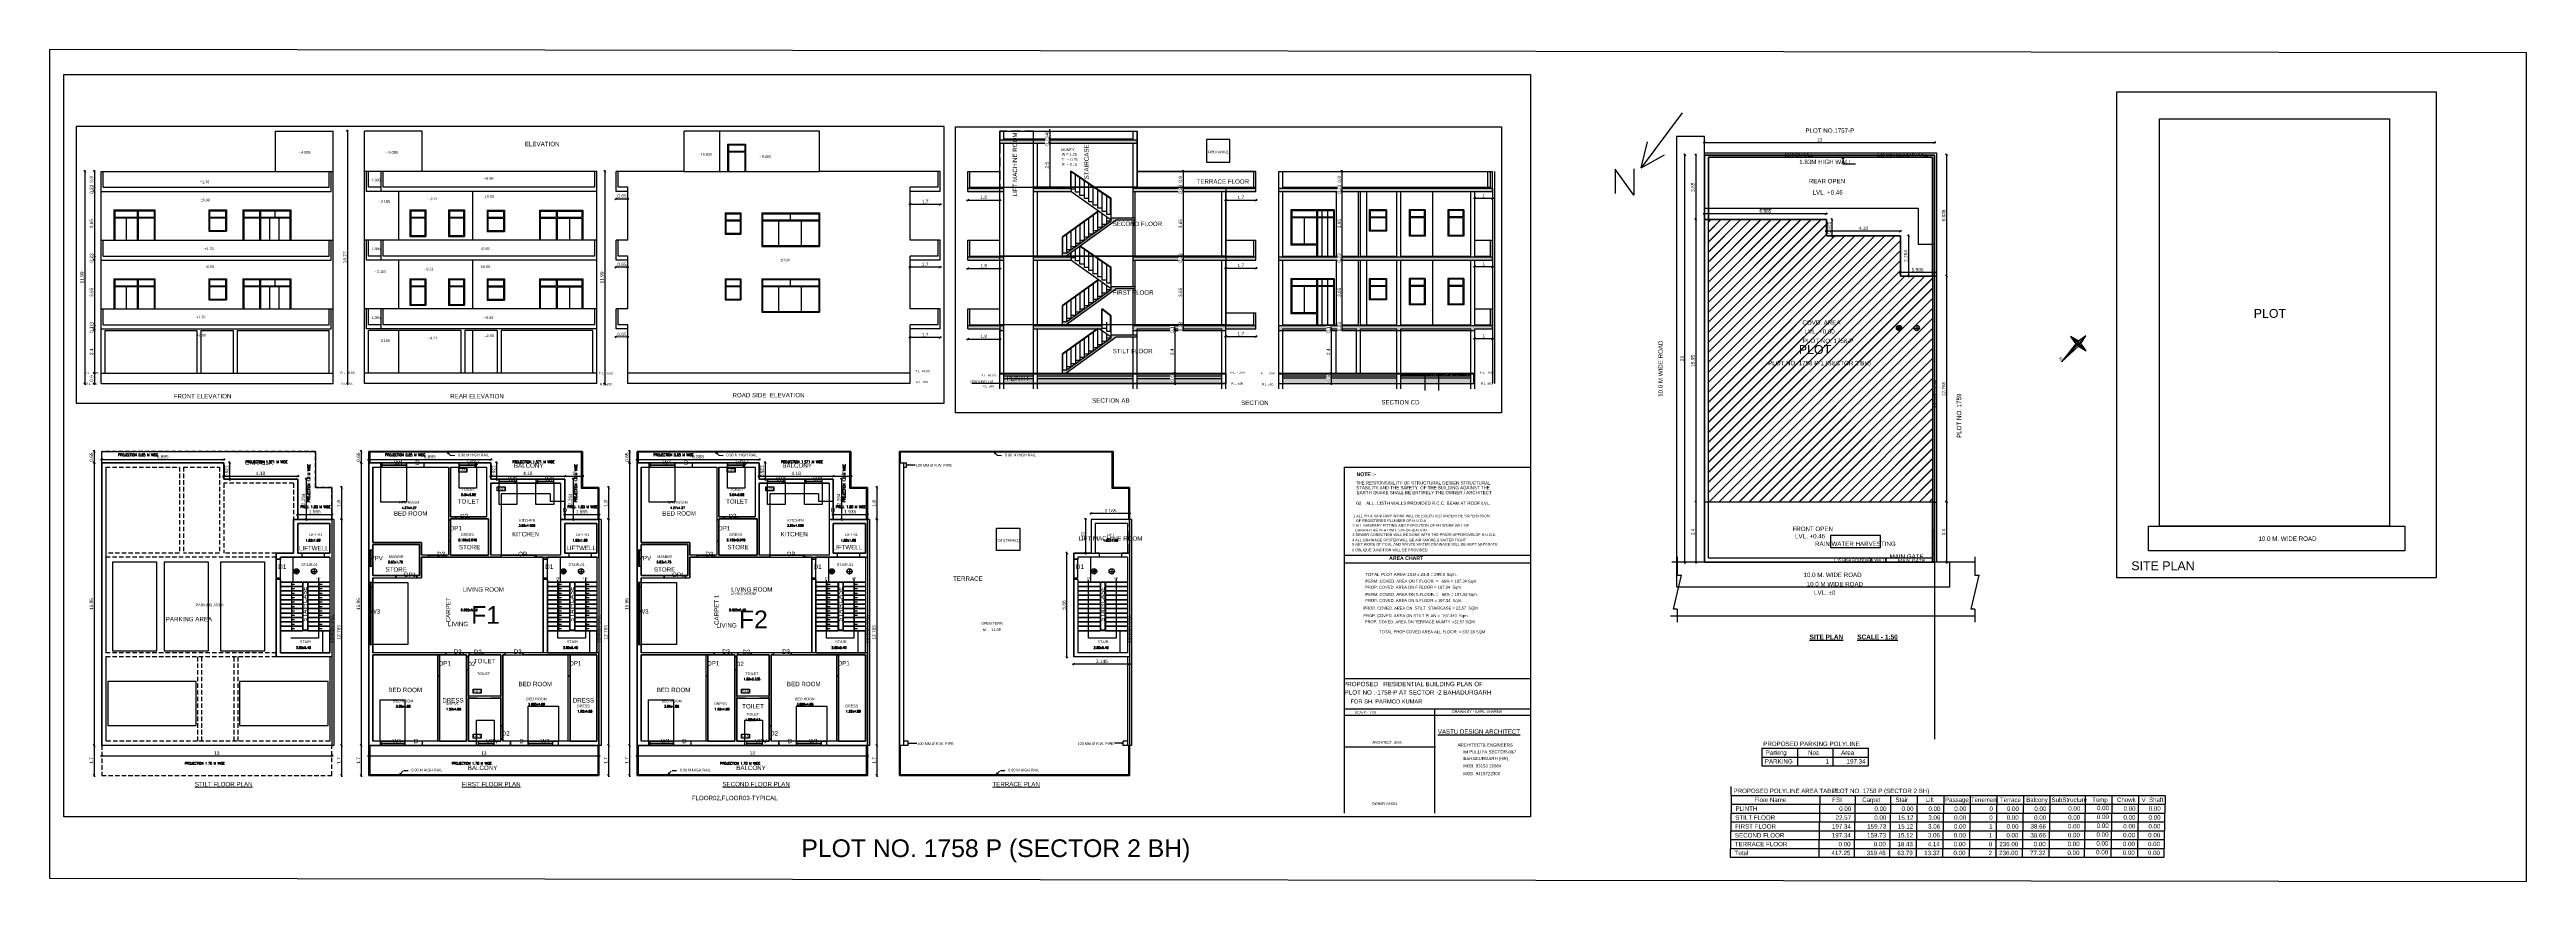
# Model space of a CAD drawing. Header units: metres. Extents: x 0 to 140, y 0 to 47.
import ezdxf
from ezdxf.enums import TextEntityAlignment as Align

# ---------------------------------------------------------------- set-up
doc = ezdxf.new("R2010")
doc.units = ezdxf.units.M
doc.header["$PDMODE"] = 3
doc.header["$PDSIZE"] = -3
for name, pattern in [('CACHE', [0.375, 0.25, -0.125]), ('CENTER', [0]), ('DASHED', [0.75, 0.5, -0.25]), ('DASHED2', [0.375, 0.25, -0.125]), ('HIDDEN', [0])]:
    doc.linetypes.add(name, pattern=pattern)
doc.layers.get('0').update_dxf_attribs({"linetype": 'CONTINUOUS'})
doc.layers.get('Defpoints').update_dxf_attribs({"linetype": 'CONTINUOUS'})
for name, color, linetype in [('_ArchProj', 21, 'CONTINUOUS'), ('_Balcony', 25, 'CONTINUOUS'), ('_BoundaryWall', 252, 'CONTINUOUS'), ('_Building', 52, 'CONTINUOUS'), ('_CarpetArea', 191, 'CONTINUOUS'), ('_Door', 114, 'CONTINUOUS'), ('_Elevation', 44, 'CONTINUOUS'), ('_Flr', 153, 'CONTINUOUS'), ('_FlrnSection', 132, 'CONTINUOUS'), ('_Gate', 37, 'CONTINUOUS'), ('_GroundLevel', 63, 'CONTINUOUS'), ('_LiftWell', 171, 'CONTINUOUS'), ('_LocationPlan', 211, 'CONTINUOUS'), ('_MainRoad', 20, 'CONTINUOUS'), ('_MarginLine', 253, 'CONTINUOUS'), ('_NETPLOT', 145, 'CONTINUOUS'), ('_Parking', 60, 'CONTINUOUS'), ('_PDCRAreaTable', 7, 'CONTINUOUS'), ('_Plot', 7, 'CONTINUOUS'), ('_PrintAdditionalDetail', 223, 'CONTINUOUS'), ('_PropWork', 1, 'CONTINUOUS'), ('_ResiFAR', 190, 'CONTINUOUS'), ('_ResiFSI', 190, 'CONTINUOUS'), ('_Room', 72, 'CONTINUOUS'), ('_SitePlan', 50, 'CONTINUOUS'), ('_StairCase', 120, 'CONTINUOUS'), ('_SubStructure', 32, 'CONTINUOUS'), ('_Tank', 133, 'CONTINUOUS'), ('_Terrace', 30, 'CONTINUOUS'), ('_Window', 115, 'CONTINUOUS'), ('ELE-1', 30, 'CONTINUOUS'), ('FLOOR-STILT', 3, 'CONTINUOUS'), ('FLOOR-TERRACE', 153, 'CONTINUOUS'), ('FLOOR01', 132, 'CONTINUOUS'), ('FLOOR02', 114, 'CONTINUOUS'), ('TXT-3', 4, 'CONTINUOUS'), ('TXT1', 1, 'CONTINUOUS')]:
    doc.layers.add(name, color=color, linetype=linetype)
for name, color, linetype, lineweight in [('PROJECTION', 4, 'DASHED2', 18), ('TEXT AREA', 3, 'CONTINUOUS', 20), ('TEXT NAME', 1, 'CONTINUOUS', 20), ('TEXT SIZE', 2, 'CONTINUOUS', 20)]:
    doc.layers.add(name, color=color, linetype=linetype, lineweight=lineweight)
doc.styles.add('AR 2.0 mm', font='arial.ttf', dxfattribs={"height": 100})
doc.styles.add('AR 3.0 mm', font='arial.ttf', dxfattribs={"height": 150})
doc.styles.add('DIM', font='arial.ttf', dxfattribs={"width": 0.8})
doc.styles.add('PreDCRFont', font='arial.ttf', dxfattribs={"height": 0.25})
doc.styles.add('RS 1.5 mm', font='romans.shx', dxfattribs={"height": 75})
doc.styles.add('RS 1.75 mm', font='romans.shx', dxfattribs={"height": 87.5})
doc.styles.add('RS 2.5 mm', font='arial.ttf', dxfattribs={"height": 125})
doc.styles.add('TITLE', font='BKANT.TTF', dxfattribs={"height": 6})
doc.styles.add('TS1', font='techb___.ttf', dxfattribs={"height": 7})
doc.styles.add('TS3', font='swissl.ttf', dxfattribs={"width": 0.8, "height": 5})
doc.styles.add('tt', font='supef___.ttf', dxfattribs={"height": 3})
doc.styles.add('WD-25', font='ARIALN.TTF', dxfattribs={"height": 50})
doc.dimstyles.new('1 DIM BIG', dxfattribs={"dimscale": 0.06, "dimtxt": 3.2, "dimasz": 1.8, "dimexe": 0.7, "dimexo": 0, "dimgap": 1, "dimtad": 1, "dimdec": 4, "dimdsep": 46, "dimtxsty": 'DIM', "dimblk1": 'OBLIQUE', "dimblk2": 'OBLIQUE', "dimsah": 1, "dimcen": 0, "dimdle": 1.2, "dimse1": 1, "dimse2": 1, "dimclrd": 3, "dimclre": 5, "dimclrt": 256, "dimadec": 0, "dimazin": 0, "dimtfac": 1, "dimtdec": 4, "dimtix": 1, "dimtmove": 2, "dimatfit": 3, "dimldrblk": 'OPEN30', "dimfxl": 0.7, "dimtolj": 1, "dimarcsym": 0})
pattern_1 = [(0, (-865.94941, 148.25663), (0.127, 0.127), [0.127, -0.127]), (0, (-865.94941, 148.30426), (0.127, 0.127), [0.127, -0.127]), (0, (-865.94941, 148.35188), (0.127, 0.127), [0.127, -0.127]), (90, (-865.93354, 148.36776), (-0.127, 0.127), [0.127, -0.127]), (90, (-865.88591, 148.36776), (-0.127, 0.127), [0.127, -0.127]), (90, (-865.83829, 148.36776), (-0.127, 0.127), [0.127, -0.127])]
pattern_2 = [(50, (-865.94941, 148.25663), (0.18218467, -0.015939086), [0.01905, -0.20955]), (355, (-865.94941, 148.25663), (-0.03524342, 0.191056845), [0.01524, -0.167640584]), (100.451445, (-865.93423, 148.2553), (0.146941247, 0.175117752), [0.01619001, -0.178090245]), (46.1842, (-865.94941, 148.30743), (0.27107904, -0.04204233), [0.028575, -0.314325]), (96.635558, (-865.92682, 148.30393), (0.237404134, 0.247426125), [0.02428502, -0.26713561]), (351.18415, (-865.9494, 148.30743), (0.23740413, 0.247426125), [0.02285997, -0.25145973]), (21, (-865.92401, 148.29473), (0.151614391, -0.102265198), [0.01905, -0.20955]), (326, (-865.92401, 148.29473), (0.06180203, 0.184187966), [0.01524, -0.16764]), (71.451445, (-865.91138, 148.28621), (0.21341642, 0.08192277), [0.01619001, -0.178089938]), (37.5, (-865.94941, 148.256634), (0.0030886033, 0.084555039), [0, -0.165608, 0, -0.17018, 0, -0.168275]), (7.5, (-865.94941, 148.25663), (0.0668196625, 0.100180575), [0, -0.097028, 0, -0.161798, 0, -0.064135]), (327.5, (-866.006054, 148.256634), (0.135590595, -0.005728744), [0, -0.0635, 0, -0.19812, 0, -0.26289]), (317.5, (-866.03145, 148.25663), (0.148129181, 0.025426491), [0, -0.08255, 0, -0.131572, 0, -0.18669])]
pattern_3 = [(228.0127875, (-865.58365, 148.764634), (-4.0640000003, -4.5719999997), [0.0683443, -6.76609673]), (184.969741, (-865.629372, 148.713834), (6.0959999976, 0.50800002894), [0.11728094, -11.61080978]), (132.510447, (-865.746212, 148.703674), (5.0800000021, -5.587999998), [0.0826963, -8.18694456]), (267.273689, (-865.944332, 148.576674), (0.50800000106, 10.15999999995), [0.1068009, -10.57328749]), (292.8336542, (-865.949412, 148.469994), (-2.5400000002, 6.0959999999), [0.10472674, -10.36796155]), (357.273689, (-865.908772, 148.373474), (-10.15999999995, 0.50800000106), [0.1068009, -10.57328749]), (37.6942405, (-865.802092, 148.368394), (-6.6039999997, -5.08000000038), [0.14123873, -13.98262306]), (72.2553284, (-865.690332, 148.454754), (3.55600000096, 11.1759999997), [0.1333439, -13.20105132]), (121.4295656, (-865.649692, 148.581754), (-4.0640000006, 6.60399999965), [0.1071626, -10.60910914]), (175.2363583, (-865.70557, 148.673194), (5.588, -0.5080000009), [0.12234266, -5.9947874]), (222.3974378, (-865.827492, 148.683354), (-6.0959999998, -5.5880000002), [0.15821558, -15.6633545]), (138.814075, (-865.44141, 148.571594), (-3.5559999998, 3.0480000002), [0.0540009, -5.34611316]), (171.4692344, (-865.482052, 148.607154), (6.6040000002, -1.01599999885), [0.1027364, -10.1709278]), (225, (-865.58365, 148.6224), (-7e-17, -0.508), [0.07184187, -0.64657862]), (203.1985905, (-865.61921, 148.683354), (2.54, 1.016), [0.03868826, -3.83012447]), (291.80141, (-865.65477, 148.66811), (-0.508, 1.524), [0.05471312, -2.6809506]), (30.963757, (-865.63445, 148.617314), (1.524, 1.016), [0.08886393, -2.87325963]), (161.565051, (-865.55825, 148.66303), (1.016, -0.508), [0.06425743, -1.54217962]), (16.3895403, (-865.949412, 148.668114), (5.08, 1.524), [0.0900176, -8.91176533]), (70.346176, (-865.863052, 148.693514), (-2.0320000002, -5.5879999999), [0.0755198, -7.47644314]), (293.1985905, (-865.55825, 148.764634), (-1.016, 2.54), [0.07737602, -3.79143672]), (343.6104597, (-865.527772, 148.693514), (-5.0800000001, 1.52399999964), [0.0900176, -8.91176533]), (339.443955, (-865.94941, 148.353154), (-2.54, 1.016), [0.08680704, -4.25354686]), (294.7751406, (-865.86813, 148.322674), (-2.540000003, 5.5879999986), [0.07273442, -7.20071868]), (66.8014095, (-865.55317, 148.256634), (1.016, 2.54), [0.07737602, -3.79143672]), (17.3540246, (-865.522692, 148.327754), (-6.6039999999, -2.0320000004), [0.08515655, -8.4304752]), (69.443955, (-865.80209, 148.256634), (-1.016, -2.54), [0.04340352, -4.29695038]), (101.309932, (-865.58365, 148.25663), (-0.508, 2.032), [0.02590292, -2.564399]), (165.963757, (-865.58873, 148.28203), (1.524, -0.508), [0.10472674, -1.98981092]), (186.009006, (-865.690332, 148.307434), (5.08, 0.5080000003), [0.0970534, -9.60827297]), (303.690068, (-865.63445, 148.5716), (-0.508, 1.016), [0.07326478, -1.75835527]), (353.1572266, (-865.593812, 148.510634), (8.63600000005, -1.01599999955), [0.12791135, -12.6632018]), (60.945396, (-865.46681, 148.495394), (-2.032, -3.556), [0.05230165, -5.17787846]), (90, (-865.4414, 148.5411), (-0.508, 0.508), [0.03048, -0.47752]), (120.256437, (-865.70049, 148.322674), (2.0319999998, -3.5560000001), [0.0705734, -6.98678815]), (48.0127875, (-865.73605, 148.383634), (4.0640000003, 4.5719999997), [0.13668858, -6.69775244]), (0, (-865.6446, 148.48523), (0.508, 0.508), [0.13208, -0.37592]), (325.3048465, (-865.512532, 148.485234), (5.0800000019, -3.5559999973), [0.0803219, -7.95186334]), (254.054604, (-865.44649, 148.439514), (-0.508, -2.032), [0.07396582, -3.62433]), (207.6459754, (-865.466812, 148.368394), (-9.65200000035, -5.07999999933), [0.12042902, -11.92249288]), (175.4260787, (-865.573492, 148.312514), (-6.604, 0.508), [0.1274059, -12.6131693])]

# ---------------------------------------------------------------- blocks, each defined once
blk = doc.blocks.new('_Oblique')
at = {"color": 0, "linetype": 'ByBlock', "lineweight": -2}
blk.add_line((-0.5, -0.5), (0.5, 0.5), dxfattribs=at)
blk = doc.blocks.new('*D2')
at = {"lineweight": -2, "transparency": 16777216}
blk.add_line((2.52, 24.17), (2.52, 23.37), dxfattribs=at)
at = {"linetype": 'ByBlock', "lineweight": -2, "transparency": 16777216, "xscale": 0.108, "yscale": 0.108, "zscale": 0.108}
for p, rotation in [((2.52, 24.09), 90), ((2.52, 23.44), 270)]:
    blk.add_blockref('_Oblique', p, dxfattribs=dict(at, rotation=rotation))
at = {"linetype": 'ByBlock', "transparency": 16777216, "insert": (2.36, 23.77), "char_height": 0.192, "attachment_point": 5, "rotation": 90, "style": 'DIM', "bg_fill": 3, "box_fill_scale": 1.1, "bg_fill_color": 256, "bg_fill_true_color": 13158600, "bg_fill_transparency": 0}
blk.add_mtext('\\A1;0.65', dxfattribs=at)
at = {"layer": 'Defpoints', "color": 0, "linetype": 'ByBlock', "transparency": 16777216}
for p in [(2.73, 24.09), (2.52, 23.44), (2.73, 23.44)]:
    blk.add_point(p, dxfattribs=at)
blk = doc.blocks.new('_Open30')
at = {"color": 0, "linetype": 'ByBlock', "lineweight": -2}
for p, q in [((-1, 0.3), (0, 0)), ((0, 0), (-1, -0.3)), ((0, 0), (-1, 0))]:
    blk.add_line(p, q, dxfattribs=at)
blk = doc.blocks.new('*D3')
at = {"lineweight": -2, "transparency": 16777216}
blk.add_line((2.52, 23.52), (2.52, 7.42), dxfattribs=at)
at = {"layer": 'Defpoints', "color": 0, "linetype": 'ByBlock', "transparency": 16777216}
for p in [(2.73, 23.44), (2.52, 7.49), (2.73, 7.49)]:
    blk.add_point(p, dxfattribs=at)
at = {"linetype": 'ByBlock', "lineweight": -2, "transparency": 16777216, "xscale": 0.108, "yscale": 0.108, "zscale": 0.108}
for p, rotation in [((2.52, 23.44), 90), ((2.52, 7.49), 270)]:
    blk.add_blockref('_Oblique', p, dxfattribs=dict(at, rotation=rotation))
at = {"linetype": 'ByBlock', "transparency": 16777216, "insert": (2.36, 15.47), "char_height": 0.192, "attachment_point": 5, "rotation": 90, "style": 'DIM', "bg_fill": 3, "box_fill_scale": 1.1, "bg_fill_color": 256, "bg_fill_true_color": 13158600, "bg_fill_transparency": 0}
blk.add_mtext('\\A1;15.95', dxfattribs=at)
blk = doc.blocks.new('*D4')
at = {"lineweight": -2, "transparency": 16777216}
blk.add_line((2.52, 7.57), (2.52, 5.72), dxfattribs=at)
at = {"linetype": 'ByBlock', "lineweight": -2, "transparency": 16777216, "xscale": 0.108, "yscale": 0.108, "zscale": 0.108}
for p, rotation in [((2.52, 7.49), 90), ((2.52, 5.79), 270)]:
    blk.add_blockref('_Oblique', p, dxfattribs=dict(at, rotation=rotation))
at = {"linetype": 'ByBlock', "transparency": 16777216, "insert": (2.36, 6.64), "char_height": 0.192, "attachment_point": 5, "rotation": 90, "style": 'DIM', "bg_fill": 3, "box_fill_scale": 1.1, "bg_fill_color": 256, "bg_fill_true_color": 13158600, "bg_fill_transparency": 0}
blk.add_mtext('\\A1;1.7', dxfattribs=at)
at = {"layer": 'Defpoints', "color": 0, "linetype": 'ByBlock', "transparency": 16777216}
for p in [(2.73, 7.49), (2.52, 5.79), (2.73, 5.79)]:
    blk.add_point(p, dxfattribs=at)
blk = doc.blocks.new('*D5')
at = {"lineweight": -2, "transparency": 16777216}
blk.add_line((10.17, 23.52), (10.17, 22.45), dxfattribs=at)
at = {"linetype": 'ByBlock', "lineweight": -2, "transparency": 16777216, "xscale": 0.108, "yscale": 0.108, "zscale": 0.108}
for p, rotation in [((10.17, 23.44), 90), ((10.17, 22.52), 270)]:
    blk.add_blockref('_Oblique', p, dxfattribs=dict(at, rotation=rotation))
at = {"linetype": 'ByBlock', "transparency": 16777216, "insert": (10.01, 22.98), "char_height": 0.192, "attachment_point": 5, "rotation": 90, "style": 'DIM', "bg_fill": 3, "box_fill_scale": 1.1, "bg_fill_color": 256, "bg_fill_true_color": 13158600, "bg_fill_transparency": 0}
blk.add_mtext('\\A1;0.921', dxfattribs=at)
at = {"layer": 'Defpoints', "color": 0, "linetype": 'ByBlock', "transparency": 16777216}
for p in [(9.83, 23.44), (9.83, 22.52), (10.17, 22.52)]:
    blk.add_point(p, dxfattribs=at)
blk = doc.blocks.new('*D6')
at = {"lineweight": -2, "transparency": 16777216}
blk.add_line((2.88, 23.64), (9.91, 23.64), dxfattribs=at)
at = {"layer": 'Defpoints', "color": 0, "linetype": 'ByBlock', "transparency": 16777216}
for p in [(2.95, 23.44), (9.83, 23.64), (9.83, 23.44)]:
    blk.add_point(p, dxfattribs=at)
at = {"linetype": 'ByBlock', "lineweight": -2, "transparency": 16777216, "xscale": 0.108, "yscale": 0.108, "zscale": 0.108, "rotation": 180}
blk.add_blockref('_Oblique', (2.95, 23.64), dxfattribs=at)
at = {"linetype": 'ByBlock', "lineweight": -2, "transparency": 16777216, "xscale": 0.108, "yscale": 0.108, "zscale": 0.108}
blk.add_blockref('_Oblique', (9.83, 23.64), dxfattribs=at)
at = {"linetype": 'ByBlock', "transparency": 16777216, "insert": (6.39, 23.8), "char_height": 0.192, "attachment_point": 5, "style": 'DIM', "bg_fill": 3, "box_fill_scale": 1.1, "bg_fill_color": 256, "bg_fill_true_color": 13158600, "bg_fill_transparency": 0}
blk.add_mtext('\\A1;6.885', dxfattribs=at)
blk = doc.blocks.new('*D7')
at = {"lineweight": -2, "transparency": 16777216}
blk.add_line((9.76, 22.7), (14.09, 22.7), dxfattribs=at)
at = {"layer": 'Defpoints', "color": 0, "linetype": 'ByBlock', "transparency": 16777216}
for p in [(9.83, 22.52), (14.01, 22.7), (14.01, 22.52)]:
    blk.add_point(p, dxfattribs=at)
at = {"linetype": 'ByBlock', "lineweight": -2, "transparency": 16777216, "xscale": 0.108, "yscale": 0.108, "zscale": 0.108, "rotation": 180}
blk.add_blockref('_Oblique', (9.83, 22.7), dxfattribs=at)
at = {"linetype": 'ByBlock', "lineweight": -2, "transparency": 16777216, "xscale": 0.108, "yscale": 0.108, "zscale": 0.108}
blk.add_blockref('_Oblique', (14.01, 22.7), dxfattribs=at)
at = {"linetype": 'ByBlock', "transparency": 16777216, "insert": (11.92, 22.86), "char_height": 0.192, "attachment_point": 5, "style": 'DIM', "bg_fill": 3, "box_fill_scale": 1.1, "bg_fill_color": 256, "bg_fill_true_color": 13158600, "bg_fill_transparency": 0}
blk.add_mtext('\\A1;4.18', dxfattribs=at)
blk = doc.blocks.new('*D8')
at = {"lineweight": -2, "transparency": 16777216}
blk.add_line((14.49, 22.6), (14.49, 20.19), dxfattribs=at)
at = {"layer": 'Defpoints', "color": 0, "linetype": 'ByBlock', "transparency": 16777216}
for p in [(14.01, 22.52), (14.01, 20.26), (14.49, 20.26)]:
    blk.add_point(p, dxfattribs=at)
at = {"linetype": 'ByBlock', "lineweight": -2, "transparency": 16777216, "xscale": 0.108, "yscale": 0.108, "zscale": 0.108}
for p, rotation in [((14.49, 22.52), 90), ((14.49, 20.26), 270)]:
    blk.add_blockref('_Oblique', p, dxfattribs=dict(at, rotation=rotation))
at = {"linetype": 'ByBlock', "transparency": 16777216, "insert": (14.33, 21.39), "char_height": 0.192, "attachment_point": 5, "rotation": 90, "style": 'DIM', "bg_fill": 3, "box_fill_scale": 1.1, "bg_fill_color": 256, "bg_fill_true_color": 13158600, "bg_fill_transparency": 0}
blk.add_mtext('\\A1;2.264', dxfattribs=at)
blk = doc.blocks.new('*D9')
at = {"lineweight": -2, "transparency": 16777216}
blk.add_line((13.94, 20.53), (16.02, 20.53), dxfattribs=at)
at = {"linetype": 'ByBlock', "lineweight": -2, "transparency": 16777216, "xscale": 0.108, "yscale": 0.108, "zscale": 0.108, "rotation": 180}
blk.add_blockref('_Oblique', (14.01, 20.53), dxfattribs=at)
at = {"linetype": 'ByBlock', "lineweight": -2, "transparency": 16777216, "xscale": 0.108, "yscale": 0.108, "zscale": 0.108}
blk.add_blockref('_Oblique', (15.95, 20.53), dxfattribs=at)
at = {"linetype": 'ByBlock', "transparency": 16777216, "insert": (14.98, 20.69), "char_height": 0.192, "attachment_point": 5, "style": 'DIM', "bg_fill": 3, "box_fill_scale": 1.1, "bg_fill_color": 256, "bg_fill_true_color": 13158600, "bg_fill_transparency": 0}
blk.add_mtext('\\A1;1.935', dxfattribs=at)
at = {"layer": 'Defpoints', "color": 0, "linetype": 'ByBlock', "transparency": 16777216}
for p in [(14.01, 20.26), (15.95, 20.53), (15.95, 20.26)]:
    blk.add_point(p, dxfattribs=at)
blk = doc.blocks.new('*D10')
at = {"lineweight": -2, "transparency": 16777216}
blk.add_line((16.49, 22.13), (16.49, 20.19), dxfattribs=at)
at = {"layer": 'Defpoints', "color": 0, "linetype": 'ByBlock', "transparency": 16777216}
for p in [(15.95, 22.06), (15.95, 20.26), (16.49, 20.26)]:
    blk.add_point(p, dxfattribs=at)
at = {"linetype": 'ByBlock', "lineweight": -2, "transparency": 16777216, "xscale": 0.108, "yscale": 0.108, "zscale": 0.108}
for p, rotation in [((16.49, 22.06), 90), ((16.49, 20.26), 270)]:
    blk.add_blockref('_Oblique', p, dxfattribs=dict(at, rotation=rotation))
at = {"linetype": 'ByBlock', "transparency": 16777216, "insert": (16.33, 21.16), "char_height": 0.192, "attachment_point": 5, "rotation": 90, "style": 'DIM', "bg_fill": 3, "box_fill_scale": 1.1, "bg_fill_color": 256, "bg_fill_true_color": 13158600, "bg_fill_transparency": 0}
blk.add_mtext('\\A1;1.8', dxfattribs=at)
blk = doc.blocks.new('*D11')
at = {"lineweight": -2, "transparency": 16777216}
blk.add_line((16.49, 20.33), (16.49, 7.42), dxfattribs=at)
at = {"layer": 'Defpoints', "color": 0, "linetype": 'ByBlock', "transparency": 16777216}
for p in [(15.95, 20.26), (15.9, 7.49), (16.49, 7.49)]:
    blk.add_point(p, dxfattribs=at)
at = {"linetype": 'ByBlock', "lineweight": -2, "transparency": 16777216, "xscale": 0.108, "yscale": 0.108, "zscale": 0.108}
for p, rotation in [((16.49, 20.26), 90), ((16.49, 7.49), 270)]:
    blk.add_blockref('_Oblique', p, dxfattribs=dict(at, rotation=rotation))
at = {"linetype": 'ByBlock', "transparency": 16777216, "insert": (16.33, 13.88), "char_height": 0.192, "attachment_point": 5, "rotation": 90, "style": 'DIM', "bg_fill": 3, "box_fill_scale": 1.1, "bg_fill_color": 256, "bg_fill_true_color": 13158600, "bg_fill_transparency": 0}
blk.add_mtext('\\A1;12.765', dxfattribs=at)
blk = doc.blocks.new('*D12')
at = {"lineweight": -2, "transparency": 16777216}
blk.add_line((16.49, 7.57), (16.49, 5.72), dxfattribs=at)
at = {"linetype": 'ByBlock', "lineweight": -2, "transparency": 16777216, "xscale": 0.108, "yscale": 0.108, "zscale": 0.108}
for p, rotation in [((16.49, 7.49), 90), ((16.49, 5.79), 270)]:
    blk.add_blockref('_Oblique', p, dxfattribs=dict(at, rotation=rotation))
at = {"linetype": 'ByBlock', "transparency": 16777216, "insert": (16.33, 6.64), "char_height": 0.192, "attachment_point": 5, "rotation": 90, "style": 'DIM', "bg_fill": 3, "box_fill_scale": 1.1, "bg_fill_color": 256, "bg_fill_true_color": 13158600, "bg_fill_transparency": 0}
blk.add_mtext('\\A1;1.7', dxfattribs=at)
at = {"layer": 'Defpoints', "color": 0, "linetype": 'ByBlock', "transparency": 16777216}
for p in [(15.9, 7.49), (15.95, 5.79), (16.49, 5.79)]:
    blk.add_point(p, dxfattribs=at)
blk = doc.blocks.new('*D13')
at = {"lineweight": -2, "transparency": 16777216}
blk.add_line((2.88, 6.9), (16.02, 6.9), dxfattribs=at)
at = {"layer": 'Defpoints', "color": 0, "linetype": 'ByBlock', "transparency": 16777216}
for p in [(2.95, 7.49), (15.95, 7.49), (15.95, 6.9)]:
    blk.add_point(p, dxfattribs=at)
at = {"linetype": 'ByBlock', "lineweight": -2, "transparency": 16777216, "xscale": 0.108, "yscale": 0.108, "zscale": 0.108, "rotation": 180}
blk.add_blockref('_Oblique', (2.95, 6.9), dxfattribs=at)
at = {"linetype": 'ByBlock', "lineweight": -2, "transparency": 16777216, "xscale": 0.108, "yscale": 0.108, "zscale": 0.108}
blk.add_blockref('_Oblique', (15.95, 6.9), dxfattribs=at)
at = {"linetype": 'ByBlock', "transparency": 16777216, "insert": (9.45, 7.06), "char_height": 0.192, "attachment_point": 5, "style": 'DIM', "bg_fill": 3, "box_fill_scale": 1.1, "bg_fill_color": 256, "bg_fill_true_color": 13158600, "bg_fill_transparency": 0}
blk.add_mtext('\\A1;13', dxfattribs=at)
blk = doc.blocks.new('*D14')
at = {"lineweight": -2, "transparency": 16777216}
blk.add_line((17.6, 24.17), (17.6, 23.37), dxfattribs=at)
at = {"linetype": 'ByBlock', "lineweight": -2, "transparency": 16777216, "xscale": 0.108, "yscale": 0.108, "zscale": 0.108}
for p, rotation in [((17.6, 24.09), 90), ((17.6, 23.44), 270)]:
    blk.add_blockref('_Oblique', p, dxfattribs=dict(at, rotation=rotation))
at = {"linetype": 'ByBlock', "transparency": 16777216, "insert": (17.44, 23.77), "char_height": 0.192, "attachment_point": 5, "rotation": 90, "style": 'DIM', "bg_fill": 3, "box_fill_scale": 1.1, "bg_fill_color": 256, "bg_fill_true_color": 13158600, "bg_fill_transparency": 0}
blk.add_mtext('\\A1;0.65', dxfattribs=at)
at = {"layer": 'Defpoints', "color": 0, "linetype": 'ByBlock', "transparency": 16777216}
for p in [(17.81, 24.09), (17.6, 23.44), (17.81, 23.44)]:
    blk.add_point(p, dxfattribs=at)
blk = doc.blocks.new('*D15')
at = {"lineweight": -2, "transparency": 16777216}
blk.add_line((17.6, 23.52), (17.6, 7.42), dxfattribs=at)
at = {"layer": 'Defpoints', "color": 0, "linetype": 'ByBlock', "transparency": 16777216}
for p in [(17.81, 23.44), (17.6, 7.49), (17.81, 7.49)]:
    blk.add_point(p, dxfattribs=at)
at = {"linetype": 'ByBlock', "lineweight": -2, "transparency": 16777216, "xscale": 0.108, "yscale": 0.108, "zscale": 0.108}
for p, rotation in [((17.6, 23.44), 90), ((17.6, 7.49), 270)]:
    blk.add_blockref('_Oblique', p, dxfattribs=dict(at, rotation=rotation))
at = {"linetype": 'ByBlock', "transparency": 16777216, "insert": (17.44, 15.47), "char_height": 0.192, "attachment_point": 5, "rotation": 90, "style": 'DIM', "bg_fill": 3, "box_fill_scale": 1.1, "bg_fill_color": 256, "bg_fill_true_color": 13158600, "bg_fill_transparency": 0}
blk.add_mtext('\\A1;15.95', dxfattribs=at)
blk = doc.blocks.new('*D16')
at = {"lineweight": -2, "transparency": 16777216}
blk.add_line((17.6, 7.57), (17.6, 5.72), dxfattribs=at)
at = {"linetype": 'ByBlock', "lineweight": -2, "transparency": 16777216, "xscale": 0.108, "yscale": 0.108, "zscale": 0.108}
for p, rotation in [((17.6, 7.49), 90), ((17.6, 5.79), 270)]:
    blk.add_blockref('_Oblique', p, dxfattribs=dict(at, rotation=rotation))
at = {"linetype": 'ByBlock', "transparency": 16777216, "insert": (17.44, 6.64), "char_height": 0.192, "attachment_point": 5, "rotation": 90, "style": 'DIM', "bg_fill": 3, "box_fill_scale": 1.1, "bg_fill_color": 256, "bg_fill_true_color": 13158600, "bg_fill_transparency": 0}
blk.add_mtext('\\A1;1.7', dxfattribs=at)
at = {"layer": 'Defpoints', "color": 0, "linetype": 'ByBlock', "transparency": 16777216}
for p in [(17.81, 7.49), (17.6, 5.79), (17.81, 5.79)]:
    blk.add_point(p, dxfattribs=at)
blk = doc.blocks.new('*D17')
at = {"lineweight": -2, "transparency": 16777216}
blk.add_line((25.25, 23.52), (25.25, 22.45), dxfattribs=at)
at = {"linetype": 'ByBlock', "lineweight": -2, "transparency": 16777216, "xscale": 0.108, "yscale": 0.108, "zscale": 0.108}
for p, rotation in [((25.25, 23.44), 90), ((25.25, 22.52), 270)]:
    blk.add_blockref('_Oblique', p, dxfattribs=dict(at, rotation=rotation))
at = {"linetype": 'ByBlock', "transparency": 16777216, "insert": (25.09, 22.98), "char_height": 0.192, "attachment_point": 5, "rotation": 90, "style": 'DIM', "bg_fill": 3, "box_fill_scale": 1.1, "bg_fill_color": 256, "bg_fill_true_color": 13158600, "bg_fill_transparency": 0}
blk.add_mtext('\\A1;0.921', dxfattribs=at)
at = {"layer": 'Defpoints', "color": 0, "linetype": 'ByBlock', "transparency": 16777216}
for p in [(24.92, 23.44), (24.92, 22.52), (25.25, 22.52)]:
    blk.add_point(p, dxfattribs=at)
blk = doc.blocks.new('*D18')
at = {"lineweight": -2, "transparency": 16777216}
blk.add_line((17.96, 23.64), (24.99, 23.64), dxfattribs=at)
at = {"layer": 'Defpoints', "color": 0, "linetype": 'ByBlock', "transparency": 16777216}
for p in [(18.03, 23.44), (24.92, 23.64), (24.92, 23.44)]:
    blk.add_point(p, dxfattribs=at)
at = {"linetype": 'ByBlock', "lineweight": -2, "transparency": 16777216, "xscale": 0.108, "yscale": 0.108, "zscale": 0.108, "rotation": 180}
blk.add_blockref('_Oblique', (18.03, 23.64), dxfattribs=at)
at = {"linetype": 'ByBlock', "lineweight": -2, "transparency": 16777216, "xscale": 0.108, "yscale": 0.108, "zscale": 0.108}
blk.add_blockref('_Oblique', (24.92, 23.64), dxfattribs=at)
at = {"linetype": 'ByBlock', "transparency": 16777216, "insert": (21.47, 23.8), "char_height": 0.192, "attachment_point": 5, "style": 'DIM', "bg_fill": 3, "box_fill_scale": 1.1, "bg_fill_color": 256, "bg_fill_true_color": 13158600, "bg_fill_transparency": 0}
blk.add_mtext('\\A1;6.885', dxfattribs=at)
blk = doc.blocks.new('*D19')
at = {"lineweight": -2, "transparency": 16777216}
blk.add_line((24.84, 22.7), (29.17, 22.7), dxfattribs=at)
at = {"layer": 'Defpoints', "color": 0, "linetype": 'ByBlock', "transparency": 16777216}
for p in [(24.92, 22.52), (29.1, 22.7), (29.1, 22.52)]:
    blk.add_point(p, dxfattribs=at)
at = {"linetype": 'ByBlock', "lineweight": -2, "transparency": 16777216, "xscale": 0.108, "yscale": 0.108, "zscale": 0.108, "rotation": 180}
blk.add_blockref('_Oblique', (24.92, 22.7), dxfattribs=at)
at = {"linetype": 'ByBlock', "lineweight": -2, "transparency": 16777216, "xscale": 0.108, "yscale": 0.108, "zscale": 0.108}
blk.add_blockref('_Oblique', (29.1, 22.7), dxfattribs=at)
at = {"linetype": 'ByBlock', "transparency": 16777216, "insert": (27.01, 22.86), "char_height": 0.192, "attachment_point": 5, "style": 'DIM', "bg_fill": 3, "box_fill_scale": 1.1, "bg_fill_color": 256, "bg_fill_true_color": 13158600, "bg_fill_transparency": 0}
blk.add_mtext('\\A1;4.18', dxfattribs=at)
blk = doc.blocks.new('*D20')
at = {"lineweight": -2, "transparency": 16777216}
blk.add_line((29.57, 22.6), (29.57, 20.19), dxfattribs=at)
at = {"layer": 'Defpoints', "color": 0, "linetype": 'ByBlock', "transparency": 16777216}
for p in [(29.1, 22.52), (29.1, 20.26), (29.57, 20.26)]:
    blk.add_point(p, dxfattribs=at)
at = {"linetype": 'ByBlock', "lineweight": -2, "transparency": 16777216, "xscale": 0.108, "yscale": 0.108, "zscale": 0.108}
for p, rotation in [((29.57, 22.52), 90), ((29.57, 20.26), 270)]:
    blk.add_blockref('_Oblique', p, dxfattribs=dict(at, rotation=rotation))
at = {"linetype": 'ByBlock', "transparency": 16777216, "insert": (29.41, 21.39), "char_height": 0.192, "attachment_point": 5, "rotation": 90, "style": 'DIM', "bg_fill": 3, "box_fill_scale": 1.1, "bg_fill_color": 256, "bg_fill_true_color": 13158600, "bg_fill_transparency": 0}
blk.add_mtext('\\A1;2.264', dxfattribs=at)
blk = doc.blocks.new('*D21')
at = {"lineweight": -2, "transparency": 16777216}
blk.add_line((29.02, 20.53), (31.1, 20.53), dxfattribs=at)
at = {"linetype": 'ByBlock', "lineweight": -2, "transparency": 16777216, "xscale": 0.108, "yscale": 0.108, "zscale": 0.108, "rotation": 180}
blk.add_blockref('_Oblique', (29.1, 20.53), dxfattribs=at)
at = {"linetype": 'ByBlock', "lineweight": -2, "transparency": 16777216, "xscale": 0.108, "yscale": 0.108, "zscale": 0.108}
blk.add_blockref('_Oblique', (31.03, 20.53), dxfattribs=at)
at = {"linetype": 'ByBlock', "transparency": 16777216, "insert": (30.06, 20.69), "char_height": 0.192, "attachment_point": 5, "style": 'DIM', "bg_fill": 3, "box_fill_scale": 1.1, "bg_fill_color": 256, "bg_fill_true_color": 13158600, "bg_fill_transparency": 0}
blk.add_mtext('\\A1;1.935', dxfattribs=at)
at = {"layer": 'Defpoints', "color": 0, "linetype": 'ByBlock', "transparency": 16777216}
for p in [(29.1, 20.26), (31.03, 20.53), (31.03, 20.26)]:
    blk.add_point(p, dxfattribs=at)
blk = doc.blocks.new('*D22')
at = {"lineweight": -2, "transparency": 16777216}
blk.add_line((31.57, 22.13), (31.57, 20.19), dxfattribs=at)
at = {"layer": 'Defpoints', "color": 0, "linetype": 'ByBlock', "transparency": 16777216}
for p in [(31.03, 22.06), (31.03, 20.26), (31.57, 20.26)]:
    blk.add_point(p, dxfattribs=at)
at = {"linetype": 'ByBlock', "lineweight": -2, "transparency": 16777216, "xscale": 0.108, "yscale": 0.108, "zscale": 0.108}
for p, rotation in [((31.57, 22.06), 90), ((31.57, 20.26), 270)]:
    blk.add_blockref('_Oblique', p, dxfattribs=dict(at, rotation=rotation))
at = {"linetype": 'ByBlock', "transparency": 16777216, "insert": (31.41, 21.16), "char_height": 0.192, "attachment_point": 5, "rotation": 90, "style": 'DIM', "bg_fill": 3, "box_fill_scale": 1.1, "bg_fill_color": 256, "bg_fill_true_color": 13158600, "bg_fill_transparency": 0}
blk.add_mtext('\\A1;1.8', dxfattribs=at)
blk = doc.blocks.new('*D23')
at = {"lineweight": -2, "transparency": 16777216}
blk.add_line((31.57, 20.33), (31.57, 7.42), dxfattribs=at)
at = {"layer": 'Defpoints', "color": 0, "linetype": 'ByBlock', "transparency": 16777216}
for p in [(31.03, 20.26), (30.98, 7.49), (31.57, 7.49)]:
    blk.add_point(p, dxfattribs=at)
at = {"linetype": 'ByBlock', "lineweight": -2, "transparency": 16777216, "xscale": 0.108, "yscale": 0.108, "zscale": 0.108}
for p, rotation in [((31.57, 20.26), 90), ((31.57, 7.49), 270)]:
    blk.add_blockref('_Oblique', p, dxfattribs=dict(at, rotation=rotation))
at = {"linetype": 'ByBlock', "transparency": 16777216, "insert": (31.41, 13.88), "char_height": 0.192, "attachment_point": 5, "rotation": 90, "style": 'DIM', "bg_fill": 3, "box_fill_scale": 1.1, "bg_fill_color": 256, "bg_fill_true_color": 13158600, "bg_fill_transparency": 0}
blk.add_mtext('\\A1;12.765', dxfattribs=at)
blk = doc.blocks.new('*D24')
at = {"lineweight": -2, "transparency": 16777216}
blk.add_line((31.57, 7.57), (31.57, 5.72), dxfattribs=at)
at = {"linetype": 'ByBlock', "lineweight": -2, "transparency": 16777216, "xscale": 0.108, "yscale": 0.108, "zscale": 0.108}
for p, rotation in [((31.57, 7.49), 90), ((31.57, 5.79), 270)]:
    blk.add_blockref('_Oblique', p, dxfattribs=dict(at, rotation=rotation))
at = {"linetype": 'ByBlock', "transparency": 16777216, "insert": (31.41, 6.64), "char_height": 0.192, "attachment_point": 5, "rotation": 90, "style": 'DIM', "bg_fill": 3, "box_fill_scale": 1.1, "bg_fill_color": 256, "bg_fill_true_color": 13158600, "bg_fill_transparency": 0}
blk.add_mtext('\\A1;1.7', dxfattribs=at)
at = {"layer": 'Defpoints', "color": 0, "linetype": 'ByBlock', "transparency": 16777216}
for p in [(30.98, 7.49), (31.03, 5.79), (31.57, 5.79)]:
    blk.add_point(p, dxfattribs=at)
blk = doc.blocks.new('*D25')
at = {"lineweight": -2, "transparency": 16777216}
blk.add_line((17.96, 6.9), (31.1, 6.9), dxfattribs=at)
at = {"layer": 'Defpoints', "color": 0, "linetype": 'ByBlock', "transparency": 16777216}
for p in [(18.03, 7.49), (31.03, 7.49), (31.03, 6.9)]:
    blk.add_point(p, dxfattribs=at)
at = {"linetype": 'ByBlock', "lineweight": -2, "transparency": 16777216, "xscale": 0.108, "yscale": 0.108, "zscale": 0.108, "rotation": 180}
blk.add_blockref('_Oblique', (18.03, 6.9), dxfattribs=at)
at = {"linetype": 'ByBlock', "lineweight": -2, "transparency": 16777216, "xscale": 0.108, "yscale": 0.108, "zscale": 0.108}
blk.add_blockref('_Oblique', (31.03, 6.9), dxfattribs=at)
at = {"linetype": 'ByBlock', "transparency": 16777216, "insert": (24.53, 7.06), "char_height": 0.192, "attachment_point": 5, "style": 'DIM', "bg_fill": 3, "box_fill_scale": 1.1, "bg_fill_color": 256, "bg_fill_true_color": 13158600, "bg_fill_transparency": 0}
blk.add_mtext('\\A1;13', dxfattribs=at)
blk = doc.blocks.new('*D26')
at = {"lineweight": -2, "transparency": 16777216}
blk.add_line((61.07, 12.08), (57.78, 12.08), dxfattribs=at)
at = {"layer": 'Defpoints', "color": 0, "linetype": 'ByBlock', "transparency": 16777216}
for p in [(57.85, 12.49), (57.85, 12.08), (61, 12.49)]:
    blk.add_point(p, dxfattribs=at)
at = {"linetype": 'ByBlock', "lineweight": -2, "transparency": 16777216, "xscale": 0.108, "yscale": 0.108, "zscale": 0.108, "rotation": 180}
blk.add_blockref('_Oblique', (57.85, 12.08), dxfattribs=at)
at = {"linetype": 'ByBlock', "lineweight": -2, "transparency": 16777216, "xscale": 0.108, "yscale": 0.108, "zscale": 0.108}
blk.add_blockref('_Oblique', (61, 12.08), dxfattribs=at)
at = {"linetype": 'ByBlock', "transparency": 16777216, "insert": (59.43, 12.24), "char_height": 0.192, "attachment_point": 5, "style": 'DIM', "bg_fill": 3, "box_fill_scale": 1.1, "bg_fill_color": 256, "bg_fill_true_color": 13158600, "bg_fill_transparency": 0}
blk.add_mtext('\\A1;3.145', dxfattribs=at)
blk = doc.blocks.new('*D27')
at = {"lineweight": -2, "transparency": 16777216}
blk.add_line((57.45, 12.42), (57.45, 18.42), dxfattribs=at)
at = {"layer": 'Defpoints', "color": 0, "linetype": 'ByBlock', "transparency": 16777216}
for p in [(57.45, 18.35), (57.85, 18.35), (57.85, 12.49)]:
    blk.add_point(p, dxfattribs=at)
at = {"linetype": 'ByBlock', "lineweight": -2, "transparency": 16777216, "xscale": 0.108, "yscale": 0.108, "zscale": 0.108}
for p, rotation in [((57.45, 18.35), 90), ((57.45, 12.49), 270)]:
    blk.add_blockref('_Oblique', p, dxfattribs=dict(at, rotation=rotation))
at = {"linetype": 'ByBlock', "transparency": 16777216, "insert": (57.29, 15.42), "char_height": 0.192, "attachment_point": 5, "rotation": 90, "style": 'DIM', "bg_fill": 3, "box_fill_scale": 1.1, "bg_fill_color": 256, "bg_fill_true_color": 13158600, "bg_fill_transparency": 0}
blk.add_mtext('\\A1;5.86', dxfattribs=at)
blk = doc.blocks.new('*D28')
at = {"lineweight": -2, "transparency": 16777216}
blk.add_line((58.51, 20.33), (58.51, 18.28), dxfattribs=at)
at = {"layer": 'Defpoints', "color": 0, "linetype": 'ByBlock', "transparency": 16777216}
for p in [(58.83, 20.26), (58.51, 18.35), (58.83, 18.35)]:
    blk.add_point(p, dxfattribs=at)
at = {"linetype": 'ByBlock', "lineweight": -2, "transparency": 16777216, "xscale": 0.108, "yscale": 0.108, "zscale": 0.108}
for p, rotation in [((58.51, 20.26), 90), ((58.51, 18.35), 270)]:
    blk.add_blockref('_Oblique', p, dxfattribs=dict(at, rotation=rotation))
at = {"linetype": 'ByBlock', "transparency": 16777216, "insert": (58.35, 19.3), "char_height": 0.192, "attachment_point": 5, "rotation": 90, "style": 'DIM', "bg_fill": 3, "box_fill_scale": 1.1, "bg_fill_color": 256, "bg_fill_true_color": 13158600, "bg_fill_transparency": 0}
blk.add_mtext('\\A1;1.91', dxfattribs=at)
blk = doc.blocks.new('*D29')
at = {"lineweight": -2, "transparency": 16777216}
blk.add_line((61.07, 20.58), (58.76, 20.58), dxfattribs=at)
at = {"layer": 'Defpoints', "color": 0, "linetype": 'ByBlock', "transparency": 16777216}
for p in [(58.83, 20.58), (58.83, 20.26), (61, 20.26)]:
    blk.add_point(p, dxfattribs=at)
at = {"linetype": 'ByBlock', "lineweight": -2, "transparency": 16777216, "xscale": 0.108, "yscale": 0.108, "zscale": 0.108, "rotation": 180}
blk.add_blockref('_Oblique', (58.83, 20.58), dxfattribs=at)
at = {"linetype": 'ByBlock', "lineweight": -2, "transparency": 16777216, "xscale": 0.108, "yscale": 0.108, "zscale": 0.108}
blk.add_blockref('_Oblique', (61, 20.58), dxfattribs=at)
at = {"linetype": 'ByBlock', "transparency": 16777216, "insert": (59.92, 20.73), "char_height": 0.192, "attachment_point": 5, "style": 'DIM', "bg_fill": 3, "box_fill_scale": 1.1, "bg_fill_color": 256, "bg_fill_true_color": 13158600, "bg_fill_transparency": 0}
blk.add_mtext('\\A1;2.165', dxfattribs=at)
blk = doc.blocks.new('*D30')
at = {"layer": '_Elevation', "lineweight": -2, "transparency": 16777216}
blk.add_line((31.93, 38.36), (32.72, 38.36), dxfattribs=at)
at = {"layer": '_Elevation', "linetype": 'ByBlock', "lineweight": -2, "transparency": 16777216, "xscale": 0.108, "yscale": 0.108, "zscale": 0.108, "rotation": 180}
blk.add_blockref('_Oblique', (32, 38.36), dxfattribs=at)
at = {"layer": '_Elevation', "linetype": 'ByBlock', "lineweight": -2, "transparency": 16777216, "xscale": 0.108, "yscale": 0.108, "zscale": 0.108}
blk.add_blockref('_Oblique', (32.65, 38.36), dxfattribs=at)
at = {"layer": '_Elevation', "linetype": 'ByBlock', "transparency": 16777216, "insert": (32.33, 38.52), "char_height": 0.192, "attachment_point": 5, "style": 'DIM', "bg_fill": 3, "box_fill_scale": 1.1, "bg_fill_color": 256, "bg_fill_true_color": 13158600, "bg_fill_transparency": 0}
blk.add_mtext('\\A1;0.65', dxfattribs=at)
at = {"layer": 'Defpoints', "color": 0, "linetype": 'ByBlock', "transparency": 16777216}
for p in [(32, 38.78), (32.65, 38.78), (32.65, 38.36)]:
    blk.add_point(p, dxfattribs=at)
blk = doc.blocks.new('*D31')
at = {"layer": '_Elevation', "lineweight": -2, "transparency": 16777216}
blk.add_line((32.72, 34.5), (31.93, 34.5), dxfattribs=at)
at = {"layer": '_Elevation', "linetype": 'ByBlock', "lineweight": -2, "transparency": 16777216, "xscale": 0.108, "yscale": 0.108, "zscale": 0.108, "rotation": 180}
blk.add_blockref('_Oblique', (32, 34.5), dxfattribs=at)
at = {"layer": '_Elevation', "linetype": 'ByBlock', "lineweight": -2, "transparency": 16777216, "xscale": 0.108, "yscale": 0.108, "zscale": 0.108}
blk.add_blockref('_Oblique', (32.65, 34.5), dxfattribs=at)
at = {"layer": '_Elevation', "linetype": 'ByBlock', "transparency": 16777216, "insert": (32.33, 34.66), "char_height": 0.192, "attachment_point": 5, "style": 'DIM', "bg_fill": 3, "box_fill_scale": 1.1, "bg_fill_color": 256, "bg_fill_true_color": 13158600, "bg_fill_transparency": 0}
blk.add_mtext('\\A1;0.65', dxfattribs=at)
at = {"layer": 'Defpoints', "color": 0, "linetype": 'ByBlock', "transparency": 16777216}
for p in [(32, 34.9), (32, 34.5), (32.65, 34.9)]:
    blk.add_point(p, dxfattribs=at)
blk = doc.blocks.new('*D32')
at = {"layer": '_Elevation', "lineweight": -2, "transparency": 16777216}
blk.add_line((32.72, 30.56), (31.93, 30.56), dxfattribs=at)
at = {"layer": '_Elevation', "linetype": 'ByBlock', "lineweight": -2, "transparency": 16777216, "xscale": 0.108, "yscale": 0.108, "zscale": 0.108, "rotation": 180}
blk.add_blockref('_Oblique', (32, 30.56), dxfattribs=at)
at = {"layer": '_Elevation', "linetype": 'ByBlock', "lineweight": -2, "transparency": 16777216, "xscale": 0.108, "yscale": 0.108, "zscale": 0.108}
blk.add_blockref('_Oblique', (32.65, 30.56), dxfattribs=at)
at = {"layer": '_Elevation', "linetype": 'ByBlock', "transparency": 16777216, "insert": (32.33, 30.71), "char_height": 0.192, "attachment_point": 5, "style": 'DIM', "bg_fill": 3, "box_fill_scale": 1.1, "bg_fill_color": 256, "bg_fill_true_color": 13158600, "bg_fill_transparency": 0}
blk.add_mtext('\\A1;0.65', dxfattribs=at)
at = {"layer": 'Defpoints', "color": 0, "linetype": 'ByBlock', "transparency": 16777216}
for p in [(32, 31.02), (32.65, 31.02), (32, 30.56)]:
    blk.add_point(p, dxfattribs=at)
blk = doc.blocks.new('*D33')
at = {"layer": '_Elevation', "lineweight": -2, "transparency": 16777216}
blk.add_line((50.37, 34.5), (48.53, 34.5), dxfattribs=at)
at = {"layer": '_Elevation', "linetype": 'ByBlock', "lineweight": -2, "transparency": 16777216, "xscale": 0.108, "yscale": 0.108, "zscale": 0.108, "rotation": 180}
blk.add_blockref('_Oblique', (48.6, 34.5), dxfattribs=at)
at = {"layer": '_Elevation', "linetype": 'ByBlock', "lineweight": -2, "transparency": 16777216, "xscale": 0.108, "yscale": 0.108, "zscale": 0.108}
blk.add_blockref('_Oblique', (50.3, 34.5), dxfattribs=at)
at = {"layer": '_Elevation', "linetype": 'ByBlock', "transparency": 16777216, "insert": (49.45, 34.66), "char_height": 0.192, "attachment_point": 5, "style": 'DIM', "bg_fill": 3, "box_fill_scale": 1.1, "bg_fill_color": 256, "bg_fill_true_color": 13158600, "bg_fill_transparency": 0}
blk.add_mtext('\\A1;1.7', dxfattribs=at)
at = {"layer": 'Defpoints', "color": 0, "linetype": 'ByBlock', "transparency": 16777216}
for p in [(48.6, 34.9), (48.6, 34.5), (50.3, 34.9)]:
    blk.add_point(p, dxfattribs=at)
blk = doc.blocks.new('*D34')
at = {"layer": '_Elevation', "lineweight": -2, "transparency": 16777216}
blk.add_line((50.37, 38.05), (48.53, 38.05), dxfattribs=at)
at = {"layer": '_Elevation', "linetype": 'ByBlock', "lineweight": -2, "transparency": 16777216, "xscale": 0.108, "yscale": 0.108, "zscale": 0.108, "rotation": 180}
blk.add_blockref('_Oblique', (48.6, 38.05), dxfattribs=at)
at = {"layer": '_Elevation', "linetype": 'ByBlock', "lineweight": -2, "transparency": 16777216, "xscale": 0.108, "yscale": 0.108, "zscale": 0.108}
blk.add_blockref('_Oblique', (50.3, 38.05), dxfattribs=at)
at = {"layer": '_Elevation', "linetype": 'ByBlock', "transparency": 16777216, "insert": (49.45, 38.21), "char_height": 0.192, "attachment_point": 5, "style": 'DIM', "bg_fill": 3, "box_fill_scale": 1.1, "bg_fill_color": 256, "bg_fill_true_color": 13158600, "bg_fill_transparency": 0}
blk.add_mtext('\\A1;1.7', dxfattribs=at)
at = {"layer": 'Defpoints', "color": 0, "linetype": 'ByBlock', "transparency": 16777216}
for p in [(48.6, 38.78), (48.6, 38.05), (50.3, 38.78)]:
    blk.add_point(p, dxfattribs=at)
blk = doc.blocks.new('*D35')
at = {"layer": '_Elevation', "lineweight": -2, "transparency": 16777216}
blk.add_line((50.37, 30.53), (48.53, 30.53), dxfattribs=at)
at = {"layer": '_Elevation', "linetype": 'ByBlock', "lineweight": -2, "transparency": 16777216, "xscale": 0.108, "yscale": 0.108, "zscale": 0.108, "rotation": 180}
blk.add_blockref('_Oblique', (48.6, 30.53), dxfattribs=at)
at = {"layer": '_Elevation', "linetype": 'ByBlock', "lineweight": -2, "transparency": 16777216, "xscale": 0.108, "yscale": 0.108, "zscale": 0.108}
blk.add_blockref('_Oblique', (50.3, 30.53), dxfattribs=at)
at = {"layer": '_Elevation', "linetype": 'ByBlock', "transparency": 16777216, "insert": (49.45, 30.69), "char_height": 0.192, "attachment_point": 5, "style": 'DIM', "bg_fill": 3, "box_fill_scale": 1.1, "bg_fill_color": 256, "bg_fill_true_color": 13158600, "bg_fill_transparency": 0}
blk.add_mtext('\\A1;1.7', dxfattribs=at)
at = {"layer": 'Defpoints', "color": 0, "linetype": 'ByBlock', "transparency": 16777216}
for p in [(48.6, 31.02), (50.3, 31.02), (48.6, 30.53)]:
    blk.add_point(p, dxfattribs=at)
blk = doc.blocks.new('*D36')
at = {"layer": '_Elevation', "lineweight": -2, "transparency": 16777216}
blk.add_line((2.53, 39.98), (2.53, 38.94), dxfattribs=at)
at = {"layer": 'Defpoints', "color": 0, "linetype": 'ByBlock', "transparency": 16777216}
for p in [(3.35, 39.91), (3.35, 39.01)]:
    blk.add_point(p, dxfattribs=at)
at = {"layer": '_Elevation', "linetype": 'ByBlock', "lineweight": -2, "transparency": 16777216, "xscale": 0.108, "yscale": 0.108, "zscale": 0.108}
for p, rotation in [((2.53, 39.91), 90), ((2.53, 39.01), 270)]:
    blk.add_blockref('_Oblique', p, dxfattribs=dict(at, rotation=rotation))
at = {"layer": '_Elevation', "linetype": 'ByBlock', "transparency": 16777216, "insert": (2.37, 39.46), "char_height": 0.192, "attachment_point": 5, "rotation": 90, "style": 'DIM', "bg_fill": 3, "box_fill_scale": 1.1, "bg_fill_color": 256, "bg_fill_true_color": 13158600, "bg_fill_transparency": 0}
blk.add_mtext('\\A1;0.9', dxfattribs=at)
at = {"layer": 'Defpoints', "color": 0, "linetype": 'ByBlock', "transparency": 16777216}
blk.add_point((2.53, 39.01), dxfattribs=at)
blk = doc.blocks.new('*D37')
at = {"layer": '_Elevation', "lineweight": -2, "transparency": 16777216}
for p, q in [((2.53, 39.01), (2.53, 39.12)), ((2.53, 39.01), (2.53, 38.78)), ((2.53, 38.78), (2.53, 38.67))]:
    blk.add_line(p, q, dxfattribs=at)
at = {"layer": 'Defpoints', "color": 0, "linetype": 'ByBlock', "transparency": 16777216}
blk.add_point((3.35, 39.01), dxfattribs=at)
at = {"layer": '_Elevation', "linetype": 'ByBlock', "lineweight": -2, "transparency": 16777216, "xscale": 0.108, "yscale": 0.108, "zscale": 0.108}
for p, rotation in [((2.53, 39.01), 270), ((2.53, 38.78), 90)]:
    blk.add_blockref('_Oblique', p, dxfattribs=dict(at, rotation=rotation))
at = {"layer": '_Elevation', "linetype": 'ByBlock', "transparency": 16777216, "insert": (2.37, 38.9), "char_height": 0.192, "attachment_point": 5, "rotation": 90, "style": 'DIM', "bg_fill": 3, "box_fill_scale": 1.1, "bg_fill_color": 256, "bg_fill_true_color": 13158600, "bg_fill_transparency": 0}
blk.add_mtext('\\A1;0.23', dxfattribs=at)
at = {"layer": 'Defpoints', "color": 0, "linetype": 'ByBlock', "transparency": 16777216}
for p in [(2.53, 38.78), (2.91, 38.78)]:
    blk.add_point(p, dxfattribs=at)
blk = doc.blocks.new('*D38')
at = {"layer": '_Elevation', "lineweight": -2, "transparency": 16777216}
blk.add_line((2.53, 38.85), (2.53, 35.06), dxfattribs=at)
at = {"layer": 'Defpoints', "color": 0, "linetype": 'ByBlock', "transparency": 16777216}
for p in [(2.91, 38.78), (2.53, 35.13), (3.03, 35.13)]:
    blk.add_point(p, dxfattribs=at)
at = {"layer": '_Elevation', "linetype": 'ByBlock', "lineweight": -2, "transparency": 16777216, "xscale": 0.108, "yscale": 0.108, "zscale": 0.108}
for p, rotation in [((2.53, 38.78), 90), ((2.53, 35.13), 270)]:
    blk.add_blockref('_Oblique', p, dxfattribs=dict(at, rotation=rotation))
at = {"layer": '_Elevation', "linetype": 'ByBlock', "transparency": 16777216, "insert": (2.37, 36.96), "char_height": 0.192, "attachment_point": 5, "rotation": 90, "style": 'DIM', "bg_fill": 3, "box_fill_scale": 1.1, "bg_fill_color": 256, "bg_fill_true_color": 13158600, "bg_fill_transparency": 0}
blk.add_mtext('\\A1;3.65', dxfattribs=at)
blk = doc.blocks.new('*D39')
at = {"layer": '_Elevation', "lineweight": -2, "transparency": 16777216}
for p, q in [((2.53, 35.13), (2.53, 35.24)), ((2.53, 35.13), (2.53, 34.9)), ((2.53, 34.9), (2.53, 34.79))]:
    blk.add_line(p, q, dxfattribs=at)
at = {"layer": '_Elevation', "linetype": 'ByBlock', "lineweight": -2, "transparency": 16777216, "xscale": 0.108, "yscale": 0.108, "zscale": 0.108}
for p, rotation in [((2.53, 35.13), 270), ((2.53, 34.9), 90)]:
    blk.add_blockref('_Oblique', p, dxfattribs=dict(at, rotation=rotation))
at = {"layer": '_Elevation', "linetype": 'ByBlock', "transparency": 16777216, "insert": (2.37, 35.02), "char_height": 0.192, "attachment_point": 5, "rotation": 90, "style": 'DIM', "bg_fill": 3, "box_fill_scale": 1.1, "bg_fill_color": 256, "bg_fill_true_color": 13158600, "bg_fill_transparency": 0}
blk.add_mtext('\\A1;0.23', dxfattribs=at)
at = {"layer": 'Defpoints', "color": 0, "linetype": 'ByBlock', "transparency": 16777216}
for p in [(3.03, 35.13), (2.53, 34.9), (2.91, 34.9)]:
    blk.add_point(p, dxfattribs=at)
blk = doc.blocks.new('*D40')
at = {"layer": '_Elevation', "lineweight": -2, "transparency": 16777216}
blk.add_line((2.53, 34.97), (2.53, 31.18), dxfattribs=at)
at = {"layer": 'Defpoints', "color": 0, "linetype": 'ByBlock', "transparency": 16777216}
for p in [(2.91, 34.9), (2.53, 31.25), (3.03, 31.25)]:
    blk.add_point(p, dxfattribs=at)
at = {"layer": '_Elevation', "linetype": 'ByBlock', "lineweight": -2, "transparency": 16777216, "xscale": 0.108, "yscale": 0.108, "zscale": 0.108}
for p, rotation in [((2.53, 34.9), 90), ((2.53, 31.25), 270)]:
    blk.add_blockref('_Oblique', p, dxfattribs=dict(at, rotation=rotation))
at = {"layer": '_Elevation', "linetype": 'ByBlock', "transparency": 16777216, "insert": (2.37, 33.08), "char_height": 0.192, "attachment_point": 5, "rotation": 90, "style": 'DIM', "bg_fill": 3, "box_fill_scale": 1.1, "bg_fill_color": 256, "bg_fill_true_color": 13158600, "bg_fill_transparency": 0}
blk.add_mtext('\\A1;3.65', dxfattribs=at)
blk = doc.blocks.new('*D41')
at = {"layer": '_Elevation', "lineweight": -2, "transparency": 16777216}
for p, q in [((2.53, 31.25), (2.53, 31.36)), ((2.53, 31.25), (2.53, 31.02)), ((2.53, 31.02), (2.53, 30.91))]:
    blk.add_line(p, q, dxfattribs=at)
at = {"layer": '_Elevation', "linetype": 'ByBlock', "lineweight": -2, "transparency": 16777216, "xscale": 0.108, "yscale": 0.108, "zscale": 0.108}
for p, rotation in [((2.53, 31.25), 270), ((2.53, 31.02), 90)]:
    blk.add_blockref('_Oblique', p, dxfattribs=dict(at, rotation=rotation))
at = {"layer": '_Elevation', "linetype": 'ByBlock', "transparency": 16777216, "insert": (2.37, 31.14), "char_height": 0.192, "attachment_point": 5, "rotation": 90, "style": 'DIM', "bg_fill": 3, "box_fill_scale": 1.1, "bg_fill_color": 256, "bg_fill_true_color": 13158600, "bg_fill_transparency": 0}
blk.add_mtext('\\A1;0.23', dxfattribs=at)
at = {"layer": 'Defpoints', "color": 0, "linetype": 'ByBlock', "transparency": 16777216}
for p in [(2.53, 31.02), (2.91, 31.02), (3.03, 31.25)]:
    blk.add_point(p, dxfattribs=at)
blk = doc.blocks.new('*D42')
at = {"layer": '_Elevation', "lineweight": -2, "transparency": 16777216}
for p, q in [((2.53, 31.02), (2.53, 31.13)), ((2.53, 31.02), (2.53, 30.92)), ((2.53, 30.92), (2.53, 30.81))]:
    blk.add_line(p, q, dxfattribs=at)
at = {"layer": 'Defpoints', "color": 0, "linetype": 'ByBlock', "transparency": 16777216}
for p in [(3.4, 31.02), (3.4, 30.92)]:
    blk.add_point(p, dxfattribs=at)
at = {"layer": '_Elevation', "linetype": 'ByBlock', "lineweight": -2, "transparency": 16777216, "xscale": 0.108, "yscale": 0.108, "zscale": 0.108}
for p, rotation in [((2.53, 31.02), 270), ((2.53, 30.92), 90)]:
    blk.add_blockref('_Oblique', p, dxfattribs=dict(at, rotation=rotation))
at = {"layer": '_Elevation', "linetype": 'ByBlock', "transparency": 16777216, "insert": (2.37, 30.97), "char_height": 0.192, "attachment_point": 5, "rotation": 90, "style": 'DIM', "bg_fill": 3, "box_fill_scale": 1.1, "bg_fill_color": 256, "bg_fill_true_color": 13158600, "bg_fill_transparency": 0}
blk.add_mtext('\\A1;0.1', dxfattribs=at)
at = {"layer": 'Defpoints', "color": 0, "linetype": 'ByBlock', "transparency": 16777216}
blk.add_point((2.53, 30.92), dxfattribs=at)
blk = doc.blocks.new('*D43')
at = {"layer": '_Elevation', "lineweight": -2, "transparency": 16777216}
blk.add_line((2.53, 30.99), (2.53, 28.45), dxfattribs=at)
at = {"layer": 'Defpoints', "color": 0, "linetype": 'ByBlock', "transparency": 16777216}
for p in [(3.4, 30.92), (2.53, 28.52), (2.91, 28.52)]:
    blk.add_point(p, dxfattribs=at)
at = {"layer": '_Elevation', "linetype": 'ByBlock', "lineweight": -2, "transparency": 16777216, "xscale": 0.108, "yscale": 0.108, "zscale": 0.108}
for p, rotation in [((2.53, 30.92), 90), ((2.53, 28.52), 270)]:
    blk.add_blockref('_Oblique', p, dxfattribs=dict(at, rotation=rotation))
at = {"layer": '_Elevation', "linetype": 'ByBlock', "transparency": 16777216, "insert": (2.37, 29.72), "char_height": 0.192, "attachment_point": 5, "rotation": 90, "style": 'DIM', "bg_fill": 3, "box_fill_scale": 1.1, "bg_fill_color": 256, "bg_fill_true_color": 13158600, "bg_fill_transparency": 0}
blk.add_mtext('\\A1;2.4', dxfattribs=at)
blk = doc.blocks.new('*D44')
at = {"layer": '_Elevation', "lineweight": -2, "transparency": 16777216}
blk.add_line((2.53, 28.59), (2.53, 27.85), dxfattribs=at)
at = {"layer": '_Elevation', "linetype": 'ByBlock', "lineweight": -2, "transparency": 16777216, "xscale": 0.108, "yscale": 0.108, "zscale": 0.108}
for p, rotation in [((2.53, 28.52), 90), ((2.53, 27.92), 270)]:
    blk.add_blockref('_Oblique', p, dxfattribs=dict(at, rotation=rotation))
at = {"layer": '_Elevation', "linetype": 'ByBlock', "transparency": 16777216, "insert": (2.37, 28.22), "char_height": 0.192, "attachment_point": 5, "rotation": 90, "style": 'DIM', "bg_fill": 3, "box_fill_scale": 1.1, "bg_fill_color": 256, "bg_fill_true_color": 13158600, "bg_fill_transparency": 0}
blk.add_mtext('\\A1;0.6', dxfattribs=at)
at = {"layer": 'Defpoints', "color": 0, "linetype": 'ByBlock', "transparency": 16777216}
for p in [(2.91, 28.52), (2.53, 27.92), (2.91, 27.92)]:
    blk.add_point(p, dxfattribs=at)
blk = doc.blocks.new('*D45')
at = {"layer": '_Elevation', "lineweight": -2, "transparency": 16777216}
blk.add_line((1.99, 39.98), (1.99, 27.85), dxfattribs=at)
at = {"layer": 'Defpoints', "color": 0, "linetype": 'ByBlock', "transparency": 16777216}
for p in [(2.91, 39.91), (1.99, 27.92), (2.91, 27.92)]:
    blk.add_point(p, dxfattribs=at)
at = {"layer": '_Elevation', "linetype": 'ByBlock', "lineweight": -2, "transparency": 16777216, "xscale": 0.108, "yscale": 0.108, "zscale": 0.108}
for p, rotation in [((1.99, 39.91), 90), ((1.99, 27.92), 270)]:
    blk.add_blockref('_Oblique', p, dxfattribs=dict(at, rotation=rotation))
at = {"layer": '_Elevation', "linetype": 'ByBlock', "transparency": 16777216, "insert": (1.83, 33.92), "char_height": 0.192, "attachment_point": 5, "rotation": 90, "style": 'DIM', "bg_fill": 3, "box_fill_scale": 1.1, "bg_fill_color": 256, "bg_fill_true_color": 13158600, "bg_fill_transparency": 0}
blk.add_mtext('\\A1;11.99', dxfattribs=at)
blk = doc.blocks.new('*D46')
at = {"layer": '_Elevation', "lineweight": -2, "transparency": 16777216}
blk.add_line((16.82, 42.26), (16.82, 27.85), dxfattribs=at)
at = {"layer": 'Defpoints', "color": 0, "linetype": 'ByBlock', "transparency": 16777216}
for p in [(16.03, 42.19), (16.03, 27.92), (16.82, 27.92)]:
    blk.add_point(p, dxfattribs=at)
at = {"layer": '_Elevation', "linetype": 'ByBlock', "lineweight": -2, "transparency": 16777216, "xscale": 0.108, "yscale": 0.108, "zscale": 0.108}
for p, rotation in [((16.82, 42.19), 90), ((16.82, 27.92), 270)]:
    blk.add_blockref('_Oblique', p, dxfattribs=dict(at, rotation=rotation))
at = {"layer": '_Elevation', "linetype": 'ByBlock', "transparency": 16777216, "insert": (16.67, 35.06), "char_height": 0.192, "attachment_point": 5, "rotation": 90, "style": 'DIM', "bg_fill": 3, "box_fill_scale": 1.1, "bg_fill_color": 256, "bg_fill_true_color": 13158600, "bg_fill_transparency": 0}
blk.add_mtext('\\A1;14.27', dxfattribs=at)
blk = doc.blocks.new('*D47')
at = {"layer": '_Elevation', "lineweight": -2, "transparency": 16777216}
blk.add_line((31.36, 39.98), (31.36, 27.85), dxfattribs=at)
at = {"layer": 'Defpoints', "color": 0, "linetype": 'ByBlock', "transparency": 16777216}
for p in [(30.91, 39.91), (30.91, 27.92), (31.36, 27.92)]:
    blk.add_point(p, dxfattribs=at)
at = {"layer": '_Elevation', "linetype": 'ByBlock', "lineweight": -2, "transparency": 16777216, "xscale": 0.108, "yscale": 0.108, "zscale": 0.108}
for p, rotation in [((31.36, 39.91), 90), ((31.36, 27.92), 270)]:
    blk.add_blockref('_Oblique', p, dxfattribs=dict(at, rotation=rotation))
at = {"layer": '_Elevation', "linetype": 'ByBlock', "transparency": 16777216, "insert": (31.2, 33.92), "char_height": 0.192, "attachment_point": 5, "rotation": 90, "style": 'DIM', "bg_fill": 3, "box_fill_scale": 1.1, "bg_fill_color": 256, "bg_fill_true_color": 13158600, "bg_fill_transparency": 0}
blk.add_mtext('\\A1;11.99', dxfattribs=at)
blk = doc.blocks.new('*D48')
at = {"lineweight": -2, "transparency": 16777216}
blk.add_line((51.79, 38.29), (53.74, 38.29), dxfattribs=at)
at = {"layer": 'Defpoints', "color": 0, "linetype": 'ByBlock', "transparency": 16777216}
for p in [(51.86, 38.78), (53.66, 38.78), (53.66, 38.29)]:
    blk.add_point(p, dxfattribs=at)
at = {"linetype": 'ByBlock', "lineweight": -2, "transparency": 16777216, "xscale": 0.108, "yscale": 0.108, "zscale": 0.108, "rotation": 180}
blk.add_blockref('_Oblique', (51.86, 38.29), dxfattribs=at)
at = {"linetype": 'ByBlock', "lineweight": -2, "transparency": 16777216, "xscale": 0.108, "yscale": 0.108, "zscale": 0.108}
blk.add_blockref('_Oblique', (53.66, 38.29), dxfattribs=at)
at = {"linetype": 'ByBlock', "transparency": 16777216, "insert": (52.76, 38.45), "char_height": 0.192, "attachment_point": 5, "style": 'DIM', "bg_fill": 3, "box_fill_scale": 1.1, "bg_fill_color": 256, "bg_fill_true_color": 13158600, "bg_fill_transparency": 0}
blk.add_mtext('\\A1;1.8', dxfattribs=at)
blk = doc.blocks.new('*D49')
at = {"lineweight": -2, "transparency": 16777216}
blk.add_line((51.79, 34.42), (53.74, 34.42), dxfattribs=at)
at = {"layer": 'Defpoints', "color": 0, "linetype": 'ByBlock', "transparency": 16777216}
for p in [(51.86, 34.9), (53.66, 34.9), (53.66, 34.42)]:
    blk.add_point(p, dxfattribs=at)
at = {"linetype": 'ByBlock', "lineweight": -2, "transparency": 16777216, "xscale": 0.108, "yscale": 0.108, "zscale": 0.108, "rotation": 180}
blk.add_blockref('_Oblique', (51.86, 34.42), dxfattribs=at)
at = {"linetype": 'ByBlock', "lineweight": -2, "transparency": 16777216, "xscale": 0.108, "yscale": 0.108, "zscale": 0.108}
blk.add_blockref('_Oblique', (53.66, 34.42), dxfattribs=at)
at = {"linetype": 'ByBlock', "transparency": 16777216, "insert": (52.76, 34.58), "char_height": 0.192, "attachment_point": 5, "style": 'DIM', "bg_fill": 3, "box_fill_scale": 1.1, "bg_fill_color": 256, "bg_fill_true_color": 13158600, "bg_fill_transparency": 0}
blk.add_mtext('\\A1;1.8', dxfattribs=at)
blk = doc.blocks.new('*D50')
at = {"lineweight": -2, "transparency": 16777216}
blk.add_line((51.79, 30.44), (53.74, 30.44), dxfattribs=at)
at = {"layer": 'Defpoints', "color": 0, "linetype": 'ByBlock', "transparency": 16777216}
for p in [(51.86, 31.02), (53.66, 31.02), (53.66, 30.44)]:
    blk.add_point(p, dxfattribs=at)
at = {"linetype": 'ByBlock', "lineweight": -2, "transparency": 16777216, "xscale": 0.108, "yscale": 0.108, "zscale": 0.108, "rotation": 180}
blk.add_blockref('_Oblique', (51.86, 30.44), dxfattribs=at)
at = {"linetype": 'ByBlock', "lineweight": -2, "transparency": 16777216, "xscale": 0.108, "yscale": 0.108, "zscale": 0.108}
blk.add_blockref('_Oblique', (53.66, 30.44), dxfattribs=at)
at = {"linetype": 'ByBlock', "transparency": 16777216, "insert": (52.76, 30.6), "char_height": 0.192, "attachment_point": 5, "style": 'DIM', "bg_fill": 3, "box_fill_scale": 1.1, "bg_fill_color": 256, "bg_fill_true_color": 13158600, "bg_fill_transparency": 0}
blk.add_mtext('\\A1;1.8', dxfattribs=at)
blk = doc.blocks.new('*D51')
at = {"lineweight": -2, "transparency": 16777216}
for p, q in [((56.49, 42.19), (56.49, 42.3)), ((56.49, 42.19), (56.49, 41.74)), ((56.49, 41.74), (56.49, 41.63))]:
    blk.add_line(p, q, dxfattribs=at)
at = {"linetype": 'ByBlock', "lineweight": -2, "transparency": 16777216, "xscale": 0.108, "yscale": 0.108, "zscale": 0.108}
for p, rotation in [((56.49, 42.19), 270), ((56.49, 41.74), 90)]:
    blk.add_blockref('_Oblique', p, dxfattribs=dict(at, rotation=rotation))
at = {"linetype": 'ByBlock', "transparency": 16777216, "insert": (56.33, 41.97), "char_height": 0.192, "attachment_point": 5, "rotation": 90, "style": 'DIM', "bg_fill": 3, "box_fill_scale": 1.1, "bg_fill_color": 256, "bg_fill_true_color": 13158600, "bg_fill_transparency": 0}
blk.add_mtext('\\A1;0.45', dxfattribs=at)
at = {"layer": 'Defpoints', "color": 0, "linetype": 'ByBlock', "transparency": 16777216}
for p in [(56.79, 42.19), (56.49, 41.74), (56.79, 41.74)]:
    blk.add_point(p, dxfattribs=at)
blk = doc.blocks.new('*D52')
at = {"lineweight": -2, "transparency": 16777216}
for p, q in [((56.49, 41.74), (56.49, 41.85)), ((56.49, 41.74), (56.49, 41.51)), ((56.49, 41.51), (56.49, 41.4))]:
    blk.add_line(p, q, dxfattribs=at)
at = {"linetype": 'ByBlock', "lineweight": -2, "transparency": 16777216, "xscale": 0.108, "yscale": 0.108, "zscale": 0.108}
for p, rotation in [((56.49, 41.74), 270), ((56.49, 41.51), 90)]:
    blk.add_blockref('_Oblique', p, dxfattribs=dict(at, rotation=rotation))
at = {"linetype": 'ByBlock', "transparency": 16777216, "insert": (56.33, 41.63), "char_height": 0.192, "attachment_point": 5, "rotation": 90, "style": 'DIM', "bg_fill": 3, "box_fill_scale": 1.1, "bg_fill_color": 256, "bg_fill_true_color": 13158600, "bg_fill_transparency": 0}
blk.add_mtext('\\A1;0.23', dxfattribs=at)
at = {"layer": 'Defpoints', "color": 0, "linetype": 'ByBlock', "transparency": 16777216}
for p in [(56.49, 41.51), (56.49, 41.51), (56.79, 41.74)]:
    blk.add_point(p, dxfattribs=at)
blk = doc.blocks.new('*D53')
at = {"lineweight": -2, "transparency": 16777216}
blk.add_line((56.49, 41.58), (56.49, 38.94), dxfattribs=at)
at = {"layer": 'Defpoints', "color": 0, "linetype": 'ByBlock', "transparency": 16777216}
for p in [(56.49, 41.51), (56.49, 39.01), (56.75, 39.01)]:
    blk.add_point(p, dxfattribs=at)
at = {"linetype": 'ByBlock', "lineweight": -2, "transparency": 16777216, "xscale": 0.108, "yscale": 0.108, "zscale": 0.108}
for p, rotation in [((56.49, 41.51), 90), ((56.49, 39.01), 270)]:
    blk.add_blockref('_Oblique', p, dxfattribs=dict(at, rotation=rotation))
at = {"linetype": 'ByBlock', "transparency": 16777216, "insert": (56.33, 40.26), "char_height": 0.192, "attachment_point": 5, "rotation": 90, "style": 'DIM', "bg_fill": 3, "box_fill_scale": 1.1, "bg_fill_color": 256, "bg_fill_true_color": 13158600, "bg_fill_transparency": 0}
blk.add_mtext('\\A1;2.5', dxfattribs=at)
blk = doc.blocks.new('*D54')
at = {"lineweight": -2, "transparency": 16777216}
blk.add_line((64.03, 39.98), (64.03, 38.94), dxfattribs=at)
at = {"linetype": 'ByBlock', "lineweight": -2, "transparency": 16777216, "xscale": 0.108, "yscale": 0.108, "zscale": 0.108}
for p, rotation in [((64.03, 39.91), 90), ((64.03, 39.01), 270)]:
    blk.add_blockref('_Oblique', p, dxfattribs=dict(at, rotation=rotation))
at = {"linetype": 'ByBlock', "transparency": 16777216, "insert": (63.87, 39.46), "char_height": 0.192, "attachment_point": 5, "rotation": 90, "style": 'DIM', "bg_fill": 3, "box_fill_scale": 1.1, "bg_fill_color": 256, "bg_fill_true_color": 13158600, "bg_fill_transparency": 0}
blk.add_mtext('\\A1;0.9', dxfattribs=at)
at = {"layer": 'Defpoints', "color": 0, "linetype": 'ByBlock', "transparency": 16777216}
for p in [(64.01, 39.91), (64.01, 39.01), (64.03, 39.01)]:
    blk.add_point(p, dxfattribs=at)
blk = doc.blocks.new('*D55')
at = {"lineweight": -2, "transparency": 16777216}
blk.add_line((64.03, 38.85), (64.03, 35.06), dxfattribs=at)
at = {"layer": 'Defpoints', "color": 0, "linetype": 'ByBlock', "transparency": 16777216}
for p in [(64.08, 38.78), (64.03, 35.13), (64.08, 35.13)]:
    blk.add_point(p, dxfattribs=at)
at = {"linetype": 'ByBlock', "lineweight": -2, "transparency": 16777216, "xscale": 0.108, "yscale": 0.108, "zscale": 0.108}
for p, rotation in [((64.03, 38.78), 90), ((64.03, 35.13), 270)]:
    blk.add_blockref('_Oblique', p, dxfattribs=dict(at, rotation=rotation))
at = {"linetype": 'ByBlock', "transparency": 16777216, "insert": (63.87, 36.96), "char_height": 0.192, "attachment_point": 5, "rotation": 90, "style": 'DIM', "bg_fill": 3, "box_fill_scale": 1.1, "bg_fill_color": 256, "bg_fill_true_color": 13158600, "bg_fill_transparency": 0}
blk.add_mtext('\\A1;3.65', dxfattribs=at)
blk = doc.blocks.new('*D56')
at = {"lineweight": -2, "transparency": 16777216}
for p, q in [((64.03, 35.13), (64.03, 35.24)), ((64.03, 35.13), (64.03, 34.9)), ((64.03, 34.9), (64.03, 34.79))]:
    blk.add_line(p, q, dxfattribs=at)
at = {"linetype": 'ByBlock', "lineweight": -2, "transparency": 16777216, "xscale": 0.108, "yscale": 0.108, "zscale": 0.108}
for p, rotation in [((64.03, 35.13), 270), ((64.03, 34.9), 90)]:
    blk.add_blockref('_Oblique', p, dxfattribs=dict(at, rotation=rotation))
at = {"linetype": 'ByBlock', "transparency": 16777216, "insert": (63.87, 35.02), "char_height": 0.192, "attachment_point": 5, "rotation": 90, "style": 'DIM', "bg_fill": 3, "box_fill_scale": 1.1, "bg_fill_color": 256, "bg_fill_true_color": 13158600, "bg_fill_transparency": 0}
blk.add_mtext('\\A1;0.23', dxfattribs=at)
at = {"layer": 'Defpoints', "color": 0, "linetype": 'ByBlock', "transparency": 16777216}
for p in [(64.08, 35.13), (63.93, 34.9), (64.03, 34.9)]:
    blk.add_point(p, dxfattribs=at)
blk = doc.blocks.new('*D57')
at = {"lineweight": -2, "transparency": 16777216}
blk.add_line((64.03, 34.97), (64.03, 31.18), dxfattribs=at)
at = {"layer": 'Defpoints', "color": 0, "linetype": 'ByBlock', "transparency": 16777216}
for p in [(63.93, 34.9), (63.93, 31.25), (64.03, 31.25)]:
    blk.add_point(p, dxfattribs=at)
at = {"linetype": 'ByBlock', "lineweight": -2, "transparency": 16777216, "xscale": 0.108, "yscale": 0.108, "zscale": 0.108}
for p, rotation in [((64.03, 34.9), 90), ((64.03, 31.25), 270)]:
    blk.add_blockref('_Oblique', p, dxfattribs=dict(at, rotation=rotation))
at = {"linetype": 'ByBlock', "transparency": 16777216, "insert": (63.87, 33.08), "char_height": 0.192, "attachment_point": 5, "rotation": 90, "style": 'DIM', "bg_fill": 3, "box_fill_scale": 1.1, "bg_fill_color": 256, "bg_fill_true_color": 13158600, "bg_fill_transparency": 0}
blk.add_mtext('\\A1;3.65', dxfattribs=at)
blk = doc.blocks.new('*D58')
at = {"lineweight": -2, "transparency": 16777216}
for p, q in [((64.03, 31.25), (64.03, 31.36)), ((64.03, 31.25), (64.03, 31.02)), ((64.03, 31.02), (64.03, 30.91))]:
    blk.add_line(p, q, dxfattribs=at)
at = {"linetype": 'ByBlock', "lineweight": -2, "transparency": 16777216, "xscale": 0.108, "yscale": 0.108, "zscale": 0.108}
for p, rotation in [((64.03, 31.25), 270), ((64.03, 31.02), 90)]:
    blk.add_blockref('_Oblique', p, dxfattribs=dict(at, rotation=rotation))
at = {"linetype": 'ByBlock', "transparency": 16777216, "insert": (63.87, 31.14), "char_height": 0.192, "attachment_point": 5, "rotation": 90, "style": 'DIM', "bg_fill": 3, "box_fill_scale": 1.1, "bg_fill_color": 256, "bg_fill_true_color": 13158600, "bg_fill_transparency": 0}
blk.add_mtext('\\A1;0.23', dxfattribs=at)
at = {"layer": 'Defpoints', "color": 0, "linetype": 'ByBlock', "transparency": 16777216}
for p in [(63.93, 31.25), (64.01, 31.02), (64.03, 31.02)]:
    blk.add_point(p, dxfattribs=at)
blk = doc.blocks.new('*D59')
at = {"lineweight": -2, "transparency": 16777216}
for p, q in [((63.55, 31.02), (63.55, 31.13)), ((63.55, 31.02), (63.55, 30.92)), ((63.55, 30.92), (63.55, 30.81))]:
    blk.add_line(p, q, dxfattribs=at)
at = {"linetype": 'ByBlock', "lineweight": -2, "transparency": 16777216, "xscale": 0.108, "yscale": 0.108, "zscale": 0.108}
for p, rotation in [((63.55, 31.02), 270), ((63.55, 30.92), 90)]:
    blk.add_blockref('_Oblique', p, dxfattribs=dict(at, rotation=rotation))
at = {"linetype": 'ByBlock', "transparency": 16777216, "insert": (63.39, 30.97), "char_height": 0.192, "attachment_point": 5, "rotation": 90, "style": 'DIM', "bg_fill": 3, "box_fill_scale": 1.1, "bg_fill_color": 256, "bg_fill_true_color": 13158600, "bg_fill_transparency": 0}
blk.add_mtext('\\A1;0.1', dxfattribs=at)
at = {"layer": 'Defpoints', "color": 0, "linetype": 'ByBlock', "transparency": 16777216}
for p in [(63.46, 31.02), (63.46, 30.92), (63.55, 30.92)]:
    blk.add_point(p, dxfattribs=at)
blk = doc.blocks.new('*D60')
at = {"lineweight": -2, "transparency": 16777216}
blk.add_line((63.55, 30.99), (63.55, 28.45), dxfattribs=at)
at = {"layer": 'Defpoints', "color": 0, "linetype": 'ByBlock', "transparency": 16777216}
for p in [(63.46, 30.92), (63.55, 28.52), (63.55, 28.52)]:
    blk.add_point(p, dxfattribs=at)
at = {"linetype": 'ByBlock', "lineweight": -2, "transparency": 16777216, "xscale": 0.108, "yscale": 0.108, "zscale": 0.108}
for p, rotation in [((63.55, 30.92), 90), ((63.55, 28.52), 270)]:
    blk.add_blockref('_Oblique', p, dxfattribs=dict(at, rotation=rotation))
at = {"linetype": 'ByBlock', "transparency": 16777216, "insert": (63.39, 29.72), "char_height": 0.192, "attachment_point": 5, "rotation": 90, "style": 'DIM', "bg_fill": 3, "box_fill_scale": 1.1, "bg_fill_color": 256, "bg_fill_true_color": 13158600, "bg_fill_transparency": 0}
blk.add_mtext('\\A1;2.4', dxfattribs=at)
blk = doc.blocks.new('*D61')
at = {"lineweight": -2, "transparency": 16777216}
blk.add_line((63.55, 28.59), (63.55, 27.85), dxfattribs=at)
at = {"linetype": 'ByBlock', "lineweight": -2, "transparency": 16777216, "xscale": 0.108, "yscale": 0.108, "zscale": 0.108}
for p, rotation in [((63.55, 28.52), 90), ((63.55, 27.92), 270)]:
    blk.add_blockref('_Oblique', p, dxfattribs=dict(at, rotation=rotation))
at = {"linetype": 'ByBlock', "transparency": 16777216, "insert": (63.39, 28.22), "char_height": 0.192, "attachment_point": 5, "rotation": 90, "style": 'DIM', "bg_fill": 3, "box_fill_scale": 1.1, "bg_fill_color": 256, "bg_fill_true_color": 13158600, "bg_fill_transparency": 0}
blk.add_mtext('\\A1;0.6', dxfattribs=at)
at = {"layer": 'Defpoints', "color": 0, "linetype": 'ByBlock', "transparency": 16777216}
for p in [(63.55, 28.52), (63.55, 27.92), (63.55, 27.92)]:
    blk.add_point(p, dxfattribs=at)
blk = doc.blocks.new('*D62')
at = {"lineweight": -2, "transparency": 16777216}
blk.add_line((66.36, 38.29), (68.2, 38.29), dxfattribs=at)
at = {"linetype": 'ByBlock', "lineweight": -2, "transparency": 16777216, "xscale": 0.108, "yscale": 0.108, "zscale": 0.108, "rotation": 180}
blk.add_blockref('_Oblique', (66.43, 38.29), dxfattribs=at)
at = {"linetype": 'ByBlock', "lineweight": -2, "transparency": 16777216, "xscale": 0.108, "yscale": 0.108, "zscale": 0.108}
blk.add_blockref('_Oblique', (68.13, 38.29), dxfattribs=at)
at = {"linetype": 'ByBlock', "transparency": 16777216, "insert": (67.28, 38.44), "char_height": 0.192, "attachment_point": 5, "style": 'DIM', "bg_fill": 3, "box_fill_scale": 1.1, "bg_fill_color": 256, "bg_fill_true_color": 13158600, "bg_fill_transparency": 0}
blk.add_mtext('\\A1;1.7', dxfattribs=at)
at = {"layer": 'Defpoints', "color": 0, "linetype": 'ByBlock', "transparency": 16777216}
for p in [(66.43, 38.78), (68.13, 38.78), (68.13, 38.29)]:
    blk.add_point(p, dxfattribs=at)
blk = doc.blocks.new('*D63')
at = {"lineweight": -2, "transparency": 16777216}
blk.add_line((66.36, 34.44), (68.2, 34.44), dxfattribs=at)
at = {"linetype": 'ByBlock', "lineweight": -2, "transparency": 16777216, "xscale": 0.108, "yscale": 0.108, "zscale": 0.108, "rotation": 180}
blk.add_blockref('_Oblique', (66.43, 34.44), dxfattribs=at)
at = {"linetype": 'ByBlock', "lineweight": -2, "transparency": 16777216, "xscale": 0.108, "yscale": 0.108, "zscale": 0.108}
blk.add_blockref('_Oblique', (68.13, 34.44), dxfattribs=at)
at = {"linetype": 'ByBlock', "transparency": 16777216, "insert": (67.28, 34.6), "char_height": 0.192, "attachment_point": 5, "style": 'DIM', "bg_fill": 3, "box_fill_scale": 1.1, "bg_fill_color": 256, "bg_fill_true_color": 13158600, "bg_fill_transparency": 0}
blk.add_mtext('\\A1;1.7', dxfattribs=at)
at = {"layer": 'Defpoints', "color": 0, "linetype": 'ByBlock', "transparency": 16777216}
for p in [(66.43, 34.9), (68.13, 34.9), (68.13, 34.44)]:
    blk.add_point(p, dxfattribs=at)
blk = doc.blocks.new('*D64')
at = {"lineweight": -2, "transparency": 16777216}
blk.add_line((66.36, 30.59), (68.2, 30.59), dxfattribs=at)
at = {"linetype": 'ByBlock', "lineweight": -2, "transparency": 16777216, "xscale": 0.108, "yscale": 0.108, "zscale": 0.108, "rotation": 180}
blk.add_blockref('_Oblique', (66.43, 30.59), dxfattribs=at)
at = {"linetype": 'ByBlock', "lineweight": -2, "transparency": 16777216, "xscale": 0.108, "yscale": 0.108, "zscale": 0.108}
blk.add_blockref('_Oblique', (68.13, 30.59), dxfattribs=at)
at = {"linetype": 'ByBlock', "transparency": 16777216, "insert": (67.28, 30.74), "char_height": 0.192, "attachment_point": 5, "style": 'DIM', "bg_fill": 3, "box_fill_scale": 1.1, "bg_fill_color": 256, "bg_fill_true_color": 13158600, "bg_fill_transparency": 0}
blk.add_mtext('\\A1;1.7', dxfattribs=at)
at = {"layer": 'Defpoints', "color": 0, "linetype": 'ByBlock', "transparency": 16777216}
for p in [(66.43, 31.02), (68.13, 31.02), (68.13, 30.59)]:
    blk.add_point(p, dxfattribs=at)
blk = doc.blocks.new('*D65')
at = {"lineweight": -2, "transparency": 16777216}
blk.add_line((72.99, 39.98), (72.99, 38.94), dxfattribs=at)
at = {"linetype": 'ByBlock', "lineweight": -2, "transparency": 16777216, "xscale": 0.108, "yscale": 0.108, "zscale": 0.108}
for p, rotation in [((72.99, 39.91), 90), ((72.99, 39.01), 270)]:
    blk.add_blockref('_Oblique', p, dxfattribs=dict(at, rotation=rotation))
at = {"linetype": 'ByBlock', "transparency": 16777216, "insert": (72.84, 39.46), "char_height": 0.192, "attachment_point": 5, "rotation": 90, "style": 'DIM', "bg_fill": 3, "box_fill_scale": 1.1, "bg_fill_color": 256, "bg_fill_true_color": 13158600, "bg_fill_transparency": 0}
blk.add_mtext('\\A1;0.9', dxfattribs=at)
at = {"layer": 'Defpoints', "color": 0, "linetype": 'ByBlock', "transparency": 16777216}
for p in [(72.85, 39.91), (72.85, 39.01), (72.99, 39.01)]:
    blk.add_point(p, dxfattribs=at)
blk = doc.blocks.new('*D66')
at = {"lineweight": -2, "transparency": 16777216}
for p, q in [((72.99, 39.01), (72.99, 39.12)), ((72.99, 39.01), (72.99, 38.78)), ((72.99, 38.78), (72.99, 38.67))]:
    blk.add_line(p, q, dxfattribs=at)
at = {"linetype": 'ByBlock', "lineweight": -2, "transparency": 16777216, "xscale": 0.108, "yscale": 0.108, "zscale": 0.108}
for p, rotation in [((72.99, 39.01), 270), ((72.99, 38.78), 90)]:
    blk.add_blockref('_Oblique', p, dxfattribs=dict(at, rotation=rotation))
at = {"linetype": 'ByBlock', "transparency": 16777216, "insert": (72.84, 38.9), "char_height": 0.192, "attachment_point": 5, "rotation": 90, "style": 'DIM', "bg_fill": 3, "box_fill_scale": 1.1, "bg_fill_color": 256, "bg_fill_true_color": 13158600, "bg_fill_transparency": 0}
blk.add_mtext('\\A1;0.23', dxfattribs=at)
at = {"layer": 'Defpoints', "color": 0, "linetype": 'ByBlock', "transparency": 16777216}
for p in [(72.85, 39.01), (72.99, 38.78), (72.99, 38.78)]:
    blk.add_point(p, dxfattribs=at)
blk = doc.blocks.new('*D67')
at = {"lineweight": -2, "transparency": 16777216}
blk.add_line((72.99, 38.85), (72.99, 35.06), dxfattribs=at)
at = {"layer": 'Defpoints', "color": 0, "linetype": 'ByBlock', "transparency": 16777216}
for p in [(72.99, 38.78), (72.99, 35.13), (72.99, 35.13)]:
    blk.add_point(p, dxfattribs=at)
at = {"linetype": 'ByBlock', "lineweight": -2, "transparency": 16777216, "xscale": 0.108, "yscale": 0.108, "zscale": 0.108}
for p, rotation in [((72.99, 38.78), 90), ((72.99, 35.13), 270)]:
    blk.add_blockref('_Oblique', p, dxfattribs=dict(at, rotation=rotation))
at = {"linetype": 'ByBlock', "transparency": 16777216, "insert": (72.84, 36.96), "char_height": 0.192, "attachment_point": 5, "rotation": 90, "style": 'DIM', "bg_fill": 3, "box_fill_scale": 1.1, "bg_fill_color": 256, "bg_fill_true_color": 13158600, "bg_fill_transparency": 0}
blk.add_mtext('\\A1;3.65', dxfattribs=at)
blk = doc.blocks.new('*D68')
at = {"lineweight": -2, "transparency": 16777216}
for p, q in [((72.99, 35.13), (72.99, 35.24)), ((72.99, 35.13), (72.99, 34.9)), ((72.99, 34.9), (72.99, 34.79))]:
    blk.add_line(p, q, dxfattribs=at)
at = {"linetype": 'ByBlock', "lineweight": -2, "transparency": 16777216, "xscale": 0.108, "yscale": 0.108, "zscale": 0.108}
for p, rotation in [((72.99, 35.13), 270), ((72.99, 34.9), 90)]:
    blk.add_blockref('_Oblique', p, dxfattribs=dict(at, rotation=rotation))
at = {"linetype": 'ByBlock', "transparency": 16777216, "insert": (72.84, 35.02), "char_height": 0.192, "attachment_point": 5, "rotation": 90, "style": 'DIM', "bg_fill": 3, "box_fill_scale": 1.1, "bg_fill_color": 256, "bg_fill_true_color": 13158600, "bg_fill_transparency": 0}
blk.add_mtext('\\A1;0.23', dxfattribs=at)
at = {"layer": 'Defpoints', "color": 0, "linetype": 'ByBlock', "transparency": 16777216}
for p in [(72.99, 35.13), (72.99, 34.9), (72.99, 34.9)]:
    blk.add_point(p, dxfattribs=at)
blk = doc.blocks.new('*D69')
at = {"lineweight": -2, "transparency": 16777216}
blk.add_line((72.99, 34.97), (72.99, 31.18), dxfattribs=at)
at = {"layer": 'Defpoints', "color": 0, "linetype": 'ByBlock', "transparency": 16777216}
for p in [(72.99, 34.9), (72.99, 31.25), (72.99, 31.25)]:
    blk.add_point(p, dxfattribs=at)
at = {"linetype": 'ByBlock', "lineweight": -2, "transparency": 16777216, "xscale": 0.108, "yscale": 0.108, "zscale": 0.108}
for p, rotation in [((72.99, 34.9), 90), ((72.99, 31.25), 270)]:
    blk.add_blockref('_Oblique', p, dxfattribs=dict(at, rotation=rotation))
at = {"linetype": 'ByBlock', "transparency": 16777216, "insert": (72.84, 33.08), "char_height": 0.192, "attachment_point": 5, "rotation": 90, "style": 'DIM', "bg_fill": 3, "box_fill_scale": 1.1, "bg_fill_color": 256, "bg_fill_true_color": 13158600, "bg_fill_transparency": 0}
blk.add_mtext('\\A1;3.65', dxfattribs=at)
blk = doc.blocks.new('*D70')
at = {"lineweight": -2, "transparency": 16777216}
for p, q in [((72.99, 31.25), (72.99, 31.36)), ((72.99, 31.25), (72.99, 31.02)), ((72.99, 31.02), (72.99, 30.91))]:
    blk.add_line(p, q, dxfattribs=at)
at = {"linetype": 'ByBlock', "lineweight": -2, "transparency": 16777216, "xscale": 0.108, "yscale": 0.108, "zscale": 0.108}
for p, rotation in [((72.99, 31.25), 270), ((72.99, 31.02), 90)]:
    blk.add_blockref('_Oblique', p, dxfattribs=dict(at, rotation=rotation))
at = {"linetype": 'ByBlock', "transparency": 16777216, "insert": (72.84, 31.14), "char_height": 0.192, "attachment_point": 5, "rotation": 90, "style": 'DIM', "bg_fill": 3, "box_fill_scale": 1.1, "bg_fill_color": 256, "bg_fill_true_color": 13158600, "bg_fill_transparency": 0}
blk.add_mtext('\\A1;0.23', dxfattribs=at)
at = {"layer": 'Defpoints', "color": 0, "linetype": 'ByBlock', "transparency": 16777216}
for p in [(72.99, 31.25), (72.99, 31.02), (72.99, 31.02)]:
    blk.add_point(p, dxfattribs=at)
blk = doc.blocks.new('*D71')
at = {"lineweight": -2, "transparency": 16777216}
for p, q in [((72.39, 31.02), (72.39, 31.13)), ((72.39, 31.02), (72.39, 30.92)), ((72.39, 30.92), (72.39, 30.81))]:
    blk.add_line(p, q, dxfattribs=at)
at = {"linetype": 'ByBlock', "lineweight": -2, "transparency": 16777216, "xscale": 0.108, "yscale": 0.108, "zscale": 0.108}
for p, rotation in [((72.39, 31.02), 270), ((72.39, 30.92), 90)]:
    blk.add_blockref('_Oblique', p, dxfattribs=dict(at, rotation=rotation))
at = {"linetype": 'ByBlock', "transparency": 16777216, "insert": (72.23, 30.97), "char_height": 0.192, "attachment_point": 5, "rotation": 90, "style": 'DIM', "bg_fill": 3, "box_fill_scale": 1.1, "bg_fill_color": 256, "bg_fill_true_color": 13158600, "bg_fill_transparency": 0}
blk.add_mtext('\\A1;0.1', dxfattribs=at)
at = {"layer": 'Defpoints', "color": 0, "linetype": 'ByBlock', "transparency": 16777216}
for p in [(72.39, 31.02), (72.39, 30.92), (72.39, 30.92)]:
    blk.add_point(p, dxfattribs=at)
blk = doc.blocks.new('*D72')
at = {"lineweight": -2, "transparency": 16777216}
blk.add_line((72.39, 30.99), (72.39, 28.45), dxfattribs=at)
at = {"layer": 'Defpoints', "color": 0, "linetype": 'ByBlock', "transparency": 16777216}
for p in [(72.39, 30.92), (72.39, 28.52), (72.39, 28.52)]:
    blk.add_point(p, dxfattribs=at)
at = {"linetype": 'ByBlock', "lineweight": -2, "transparency": 16777216, "xscale": 0.108, "yscale": 0.108, "zscale": 0.108}
for p, rotation in [((72.39, 30.92), 90), ((72.39, 28.52), 270)]:
    blk.add_blockref('_Oblique', p, dxfattribs=dict(at, rotation=rotation))
at = {"linetype": 'ByBlock', "transparency": 16777216, "insert": (72.23, 29.72), "char_height": 0.192, "attachment_point": 5, "rotation": 90, "style": 'DIM', "bg_fill": 3, "box_fill_scale": 1.1, "bg_fill_color": 256, "bg_fill_true_color": 13158600, "bg_fill_transparency": 0}
blk.add_mtext('\\A1;2.4', dxfattribs=at)
blk = doc.blocks.new('*D73')
at = {"lineweight": -2, "transparency": 16777216}
blk.add_line((72.39, 28.59), (72.39, 27.85), dxfattribs=at)
at = {"linetype": 'ByBlock', "lineweight": -2, "transparency": 16777216, "xscale": 0.108, "yscale": 0.108, "zscale": 0.108}
for p, rotation in [((72.39, 28.52), 90), ((72.39, 27.92), 270)]:
    blk.add_blockref('_Oblique', p, dxfattribs=dict(at, rotation=rotation))
at = {"linetype": 'ByBlock', "transparency": 16777216, "insert": (72.23, 28.22), "char_height": 0.192, "attachment_point": 5, "rotation": 90, "style": 'DIM', "bg_fill": 3, "box_fill_scale": 1.1, "bg_fill_color": 256, "bg_fill_true_color": 13158600, "bg_fill_transparency": 0}
blk.add_mtext('\\A1;0.6', dxfattribs=at)
at = {"layer": 'Defpoints', "color": 0, "linetype": 'ByBlock', "transparency": 16777216}
for p in [(72.39, 28.52), (72.39, 27.92), (72.39, 27.92)]:
    blk.add_point(p, dxfattribs=at)
blk = doc.blocks.new('*D74')
at = {"lineweight": -2, "transparency": 16777216}
blk.add_line((92.36, 17.76), (92.36, 40.91), dxfattribs=at)
at = {"layer": 'Defpoints', "color": 0, "linetype": 'ByBlock', "transparency": 16777216}
for p in [(92.36, 40.84), (93.46, 40.84), (93.46, 17.84)]:
    blk.add_point(p, dxfattribs=at)
at = {"linetype": 'ByBlock', "lineweight": -2, "transparency": 16777216, "xscale": 0.108, "yscale": 0.108, "zscale": 0.108}
for p, rotation in [((92.36, 40.84), 90), ((92.36, 17.84), 270)]:
    blk.add_blockref('_Oblique', p, dxfattribs=dict(at, rotation=rotation))
at = {"linetype": 'ByBlock', "transparency": 16777216, "insert": (92.2, 29.34), "char_height": 0.192, "attachment_point": 5, "rotation": 90, "style": 'DIM', "bg_fill": 3, "box_fill_scale": 1.1, "bg_fill_color": 256, "bg_fill_true_color": 13158600, "bg_fill_transparency": 0}
blk.add_mtext('\\A1;23', dxfattribs=at)
blk = doc.blocks.new('*D75')
at = {"lineweight": -2, "transparency": 16777216}
blk.add_line((93.39, 41.54), (106.54, 41.54), dxfattribs=at)
at = {"layer": 'Defpoints', "color": 0, "linetype": 'ByBlock', "transparency": 16777216}
for p in [(93.46, 40.95), (106.46, 41.54), (106.46, 40.84)]:
    blk.add_point(p, dxfattribs=at)
at = {"linetype": 'ByBlock', "lineweight": -2, "transparency": 16777216, "xscale": 0.108, "yscale": 0.108, "zscale": 0.108, "rotation": 180}
blk.add_blockref('_Oblique', (93.46, 41.54), dxfattribs=at)
at = {"linetype": 'ByBlock', "lineweight": -2, "transparency": 16777216, "xscale": 0.108, "yscale": 0.108, "zscale": 0.108}
blk.add_blockref('_Oblique', (106.46, 41.54), dxfattribs=at)
at = {"linetype": 'ByBlock', "transparency": 16777216, "insert": (99.96, 41.69), "char_height": 0.192, "attachment_point": 5, "style": 'DIM', "bg_fill": 3, "box_fill_scale": 1.1, "bg_fill_color": 256, "bg_fill_true_color": 13158600, "bg_fill_transparency": 0}
blk.add_mtext('\\A1;13', dxfattribs=at)
blk = doc.blocks.new('*D76')
at = {"lineweight": -2, "transparency": 16777216}
blk.add_line((92.97, 40.91), (92.97, 37.11), dxfattribs=at)
at = {"layer": 'Defpoints', "color": 0, "linetype": 'ByBlock', "transparency": 16777216}
for p in [(93.46, 40.84), (92.97, 37.19), (93.46, 37.19)]:
    blk.add_point(p, dxfattribs=at)
at = {"linetype": 'ByBlock', "lineweight": -2, "transparency": 16777216, "xscale": 0.108, "yscale": 0.108, "zscale": 0.108}
for p, rotation in [((92.97, 40.84), 90), ((92.97, 37.19), 270)]:
    blk.add_blockref('_Oblique', p, dxfattribs=dict(at, rotation=rotation))
at = {"linetype": 'ByBlock', "transparency": 16777216, "insert": (92.81, 39.01), "char_height": 0.192, "attachment_point": 5, "rotation": 90, "style": 'DIM', "bg_fill": 3, "box_fill_scale": 1.1, "bg_fill_color": 256, "bg_fill_true_color": 13158600, "bg_fill_transparency": 0}
blk.add_mtext('\\A1;3.65', dxfattribs=at)
blk = doc.blocks.new('*D77')
at = {"lineweight": -2, "transparency": 16777216}
blk.add_line((92.97, 37.26), (92.97, 21.16), dxfattribs=at)
at = {"layer": 'Defpoints', "color": 0, "linetype": 'ByBlock', "transparency": 16777216}
for p in [(93.46, 37.19), (92.97, 21.24), (93.46, 21.24)]:
    blk.add_point(p, dxfattribs=at)
at = {"linetype": 'ByBlock', "lineweight": -2, "transparency": 16777216, "xscale": 0.108, "yscale": 0.108, "zscale": 0.108}
for p, rotation in [((92.97, 37.19), 90), ((92.97, 21.24), 270)]:
    blk.add_blockref('_Oblique', p, dxfattribs=dict(at, rotation=rotation))
at = {"linetype": 'ByBlock', "transparency": 16777216, "insert": (92.81, 29.21), "char_height": 0.192, "attachment_point": 5, "rotation": 90, "style": 'DIM', "bg_fill": 3, "box_fill_scale": 1.1, "bg_fill_color": 256, "bg_fill_true_color": 13158600, "bg_fill_transparency": 0}
blk.add_mtext('\\A1;15.95', dxfattribs=at)
blk = doc.blocks.new('*D78')
at = {"lineweight": -2, "transparency": 16777216}
blk.add_line((92.97, 21.31), (92.97, 17.76), dxfattribs=at)
at = {"layer": 'Defpoints', "color": 0, "linetype": 'ByBlock', "transparency": 16777216}
for p in [(93.46, 21.24), (92.97, 17.84), (93.46, 17.84)]:
    blk.add_point(p, dxfattribs=at)
at = {"linetype": 'ByBlock', "lineweight": -2, "transparency": 16777216, "xscale": 0.108, "yscale": 0.108, "zscale": 0.108}
for p, rotation in [((92.97, 21.24), 90), ((92.97, 17.84), 270)]:
    blk.add_blockref('_Oblique', p, dxfattribs=dict(at, rotation=rotation))
at = {"linetype": 'ByBlock', "transparency": 16777216, "insert": (92.81, 19.54), "char_height": 0.192, "attachment_point": 5, "rotation": 90, "style": 'DIM', "bg_fill": 3, "box_fill_scale": 1.1, "bg_fill_color": 256, "bg_fill_true_color": 13158600, "bg_fill_transparency": 0}
blk.add_mtext('\\A1;3.4', dxfattribs=at)
blk = doc.blocks.new('*D79')
at = {"lineweight": -2, "transparency": 16777216}
blk.add_line((100.42, 37.51), (93.39, 37.51), dxfattribs=at)
at = {"layer": 'Defpoints', "color": 0, "linetype": 'ByBlock', "transparency": 16777216}
for p in [(93.46, 37.51), (93.46, 37.19), (100.35, 37.19)]:
    blk.add_point(p, dxfattribs=at)
at = {"linetype": 'ByBlock', "lineweight": -2, "transparency": 16777216, "xscale": 0.108, "yscale": 0.108, "zscale": 0.108, "rotation": 180}
blk.add_blockref('_Oblique', (93.46, 37.51), dxfattribs=at)
at = {"linetype": 'ByBlock', "lineweight": -2, "transparency": 16777216, "xscale": 0.108, "yscale": 0.108, "zscale": 0.108}
blk.add_blockref('_Oblique', (100.35, 37.51), dxfattribs=at)
at = {"linetype": 'ByBlock', "transparency": 16777216, "insert": (96.91, 37.67), "char_height": 0.192, "attachment_point": 5, "style": 'DIM', "bg_fill": 3, "box_fill_scale": 1.1, "bg_fill_color": 256, "bg_fill_true_color": 13158600, "bg_fill_transparency": 0}
blk.add_mtext('\\A1;6.885', dxfattribs=at)
blk = doc.blocks.new('*D80')
at = {"lineweight": -2, "transparency": 16777216}
blk.add_line((100.66, 37.26), (100.66, 36.19), dxfattribs=at)
at = {"linetype": 'ByBlock', "lineweight": -2, "transparency": 16777216, "xscale": 0.108, "yscale": 0.108, "zscale": 0.108}
for p, rotation in [((100.66, 37.19), 90), ((100.66, 36.26), 270)]:
    blk.add_blockref('_Oblique', p, dxfattribs=dict(at, rotation=rotation))
at = {"linetype": 'ByBlock', "transparency": 16777216, "insert": (100.5, 36.73), "char_height": 0.192, "attachment_point": 5, "rotation": 90, "style": 'DIM', "bg_fill": 3, "box_fill_scale": 1.1, "bg_fill_color": 256, "bg_fill_true_color": 13158600, "bg_fill_transparency": 0}
blk.add_mtext('\\A1;0.921', dxfattribs=at)
at = {"layer": 'Defpoints', "color": 0, "linetype": 'ByBlock', "transparency": 16777216}
for p in [(100.35, 37.19), (100.35, 36.26), (100.66, 36.26)]:
    blk.add_point(p, dxfattribs=at)
blk = doc.blocks.new('*D81')
at = {"lineweight": -2, "transparency": 16777216}
blk.add_line((104.6, 36.54), (100.28, 36.54), dxfattribs=at)
at = {"layer": 'Defpoints', "color": 0, "linetype": 'ByBlock', "transparency": 16777216}
for p in [(100.35, 36.54), (100.35, 36.26), (104.53, 36.26)]:
    blk.add_point(p, dxfattribs=at)
at = {"linetype": 'ByBlock', "lineweight": -2, "transparency": 16777216, "xscale": 0.108, "yscale": 0.108, "zscale": 0.108, "rotation": 180}
blk.add_blockref('_Oblique', (100.35, 36.54), dxfattribs=at)
at = {"linetype": 'ByBlock', "lineweight": -2, "transparency": 16777216, "xscale": 0.108, "yscale": 0.108, "zscale": 0.108}
blk.add_blockref('_Oblique', (104.53, 36.54), dxfattribs=at)
at = {"linetype": 'ByBlock', "transparency": 16777216, "insert": (102.44, 36.7), "char_height": 0.192, "attachment_point": 5, "style": 'DIM', "bg_fill": 3, "box_fill_scale": 1.1, "bg_fill_color": 256, "bg_fill_true_color": 13158600, "bg_fill_transparency": 0}
blk.add_mtext('\\A1;4.18', dxfattribs=at)
blk = doc.blocks.new('*D82')
at = {"lineweight": -2, "transparency": 16777216}
blk.add_line((104.99, 36.34), (104.99, 33.93), dxfattribs=at)
at = {"layer": 'Defpoints', "color": 0, "linetype": 'ByBlock', "transparency": 16777216}
for p in [(104.53, 36.26), (104.53, 34), (104.99, 34)]:
    blk.add_point(p, dxfattribs=at)
at = {"linetype": 'ByBlock', "lineweight": -2, "transparency": 16777216, "xscale": 0.108, "yscale": 0.108, "zscale": 0.108}
for p, rotation in [((104.99, 36.26), 90), ((104.99, 34), 270)]:
    blk.add_blockref('_Oblique', p, dxfattribs=dict(at, rotation=rotation))
at = {"linetype": 'ByBlock', "transparency": 16777216, "insert": (104.83, 35.13), "char_height": 0.192, "attachment_point": 5, "rotation": 90, "style": 'DIM', "bg_fill": 3, "box_fill_scale": 1.1, "bg_fill_color": 256, "bg_fill_true_color": 13158600, "bg_fill_transparency": 0}
blk.add_mtext('\\A1;2.264', dxfattribs=at)
blk = doc.blocks.new('*D83')
at = {"lineweight": -2, "transparency": 16777216}
blk.add_line((106.54, 34.2), (104.46, 34.2), dxfattribs=at)
at = {"linetype": 'ByBlock', "lineweight": -2, "transparency": 16777216, "xscale": 0.108, "yscale": 0.108, "zscale": 0.108, "rotation": 180}
blk.add_blockref('_Oblique', (104.53, 34.2), dxfattribs=at)
at = {"linetype": 'ByBlock', "lineweight": -2, "transparency": 16777216, "xscale": 0.108, "yscale": 0.108, "zscale": 0.108}
blk.add_blockref('_Oblique', (106.46, 34.2), dxfattribs=at)
at = {"linetype": 'ByBlock', "transparency": 16777216, "insert": (105.5, 34.36), "char_height": 0.192, "attachment_point": 5, "style": 'DIM', "bg_fill": 3, "box_fill_scale": 1.1, "bg_fill_color": 256, "bg_fill_true_color": 13158600, "bg_fill_transparency": 0}
blk.add_mtext('\\A1;1.935', dxfattribs=at)
at = {"layer": 'Defpoints', "color": 0, "linetype": 'ByBlock', "transparency": 16777216}
for p in [(104.53, 34.2), (104.53, 34), (106.46, 34)]:
    blk.add_point(p, dxfattribs=at)
blk = doc.blocks.new('*D84')
at = {"lineweight": -2, "transparency": 16777216}
for p, q in [((64.03, 39.01), (64.03, 39.12)), ((64.03, 39.01), (64.03, 38.78)), ((64.03, 38.78), (64.03, 38.67))]:
    blk.add_line(p, q, dxfattribs=at)
at = {"linetype": 'ByBlock', "lineweight": -2, "transparency": 16777216, "xscale": 0.108, "yscale": 0.108, "zscale": 0.108}
for p, rotation in [((64.03, 39.01), 270), ((64.03, 38.78), 90)]:
    blk.add_blockref('_Oblique', p, dxfattribs=dict(at, rotation=rotation))
at = {"linetype": 'ByBlock', "transparency": 16777216, "insert": (63.87, 38.9), "char_height": 0.192, "attachment_point": 5, "rotation": 90, "style": 'DIM', "bg_fill": 3, "box_fill_scale": 1.1, "bg_fill_color": 256, "bg_fill_true_color": 13158600, "bg_fill_transparency": 0}
blk.add_mtext('\\A1;0.23', dxfattribs=at)
at = {"layer": 'Defpoints', "color": 0, "linetype": 'ByBlock', "transparency": 16777216}
for p in [(63.85, 39.01), (63.85, 38.78), (64.03, 38.78)]:
    blk.add_point(p, dxfattribs=at)
blk = doc.blocks.new('*D85')
at = {"lineweight": -2, "transparency": 16777216}
blk.add_line((107.13, 40.91), (107.13, 33.93), dxfattribs=at)
at = {"layer": 'Defpoints', "color": 0, "linetype": 'ByBlock', "transparency": 16777216}
for p in [(104.52, 40.84), (105.9, 34), (107.13, 34)]:
    blk.add_point(p, dxfattribs=at)
at = {"linetype": 'ByBlock', "lineweight": -2, "transparency": 16777216, "xscale": 0.108, "yscale": 0.108, "zscale": 0.108}
for p, rotation in [((107.13, 40.84), 90), ((107.13, 34), 270)]:
    blk.add_blockref('_Oblique', p, dxfattribs=dict(at, rotation=rotation))
at = {"linetype": 'ByBlock', "transparency": 16777216, "insert": (106.97, 37.42), "char_height": 0.192, "attachment_point": 5, "rotation": 90, "style": 'DIM', "bg_fill": 3, "box_fill_scale": 1.1, "bg_fill_color": 256, "bg_fill_true_color": 13158600, "bg_fill_transparency": 0}
blk.add_mtext('\\A1;6.835', dxfattribs=at)
blk = doc.blocks.new('*D86')
at = {"lineweight": -2, "transparency": 16777216}
blk.add_line((107.13, 34.07), (107.13, 21.16), dxfattribs=at)
at = {"layer": 'Defpoints', "color": 0, "linetype": 'ByBlock', "transparency": 16777216}
for p in [(105.9, 34), (106.46, 21.24), (107.13, 21.24)]:
    blk.add_point(p, dxfattribs=at)
at = {"linetype": 'ByBlock', "lineweight": -2, "transparency": 16777216, "xscale": 0.108, "yscale": 0.108, "zscale": 0.108}
for p, rotation in [((107.13, 34), 90), ((107.13, 21.24), 270)]:
    blk.add_blockref('_Oblique', p, dxfattribs=dict(at, rotation=rotation))
at = {"linetype": 'ByBlock', "transparency": 16777216, "insert": (106.97, 27.62), "char_height": 0.192, "attachment_point": 5, "rotation": 90, "style": 'DIM', "bg_fill": 3, "box_fill_scale": 1.1, "bg_fill_color": 256, "bg_fill_true_color": 13158600, "bg_fill_transparency": 0}
blk.add_mtext('\\A1;12.765', dxfattribs=at)
blk = doc.blocks.new('*D87')
at = {"lineweight": -2, "transparency": 16777216}
blk.add_line((107.13, 21.31), (107.13, 17.76), dxfattribs=at)
at = {"layer": 'Defpoints', "color": 0, "linetype": 'ByBlock', "transparency": 16777216}
for p in [(106.46, 21.24), (106.46, 17.84), (107.13, 17.84)]:
    blk.add_point(p, dxfattribs=at)
at = {"linetype": 'ByBlock', "lineweight": -2, "transparency": 16777216, "xscale": 0.108, "yscale": 0.108, "zscale": 0.108}
for p, rotation in [((107.13, 21.24), 90), ((107.13, 17.84), 270)]:
    blk.add_blockref('_Oblique', p, dxfattribs=dict(at, rotation=rotation))
at = {"linetype": 'ByBlock', "transparency": 16777216, "insert": (106.97, 19.54), "char_height": 0.192, "attachment_point": 5, "rotation": 90, "style": 'DIM', "bg_fill": 3, "box_fill_scale": 1.1, "bg_fill_color": 256, "bg_fill_true_color": 13158600, "bg_fill_transparency": 0}
blk.add_mtext('\\A1;3.4', dxfattribs=at)
blk = doc.blocks.new('Direction Ref Point')
at = {"layer": '_Flr'}
for p, q in [((-0.15, 0), (0.15, 0)), ((0, 0.15), (0, -0.15))]:
    blk.add_line(p, q, dxfattribs=at)
for radius in [0.15, 0.075]:
    blk.add_circle((0, 0), radius, dxfattribs=at)
blk = doc.blocks.new('Common Point')
at = {"layer": '_ResiFSI'}
for p, q in [((-0.15, 0), (0.15, 0)), ((0, 0.15), (0, -0.15))]:
    blk.add_line(p, q, dxfattribs=at)
blk.add_circle((0, 0), 0.15, dxfattribs=at)
blk = doc.blocks.new('*D90')
at = {"lineweight": -2, "transparency": 16777216}
blk.add_line((32.76, 24.17), (32.76, 23.37), dxfattribs=at)
at = {"linetype": 'ByBlock', "lineweight": -2, "transparency": 16777216, "xscale": 0.108, "yscale": 0.108, "zscale": 0.108}
for p, rotation in [((32.76, 24.09), 90), ((32.76, 23.44), 270)]:
    blk.add_blockref('_Oblique', p, dxfattribs=dict(at, rotation=rotation))
at = {"linetype": 'ByBlock', "transparency": 16777216, "insert": (32.6, 23.77), "char_height": 0.192, "attachment_point": 5, "rotation": 90, "style": 'DIM', "bg_fill": 3, "box_fill_scale": 1.1, "bg_fill_color": 256, "bg_fill_true_color": 13158600, "bg_fill_transparency": 0}
blk.add_mtext('\\A1;0.65', dxfattribs=at)
at = {"layer": 'Defpoints', "color": 0, "linetype": 'ByBlock', "transparency": 16777216}
for p in [(32.97, 24.09), (32.76, 23.44), (32.97, 23.44)]:
    blk.add_point(p, dxfattribs=at)
blk = doc.blocks.new('*D91')
at = {"lineweight": -2, "transparency": 16777216}
blk.add_line((32.76, 23.52), (32.76, 7.42), dxfattribs=at)
at = {"layer": 'Defpoints', "color": 0, "linetype": 'ByBlock', "transparency": 16777216}
for p in [(32.97, 23.44), (32.76, 7.49), (32.97, 7.49)]:
    blk.add_point(p, dxfattribs=at)
at = {"linetype": 'ByBlock', "lineweight": -2, "transparency": 16777216, "xscale": 0.108, "yscale": 0.108, "zscale": 0.108}
for p, rotation in [((32.76, 23.44), 90), ((32.76, 7.49), 270)]:
    blk.add_blockref('_Oblique', p, dxfattribs=dict(at, rotation=rotation))
at = {"linetype": 'ByBlock', "transparency": 16777216, "insert": (32.6, 15.47), "char_height": 0.192, "attachment_point": 5, "rotation": 90, "style": 'DIM', "bg_fill": 3, "box_fill_scale": 1.1, "bg_fill_color": 256, "bg_fill_true_color": 13158600, "bg_fill_transparency": 0}
blk.add_mtext('\\A1;15.95', dxfattribs=at)
blk = doc.blocks.new('*D92')
at = {"lineweight": -2, "transparency": 16777216}
blk.add_line((32.76, 7.57), (32.76, 5.72), dxfattribs=at)
at = {"linetype": 'ByBlock', "lineweight": -2, "transparency": 16777216, "xscale": 0.108, "yscale": 0.108, "zscale": 0.108}
for p, rotation in [((32.76, 7.49), 90), ((32.76, 5.79), 270)]:
    blk.add_blockref('_Oblique', p, dxfattribs=dict(at, rotation=rotation))
at = {"linetype": 'ByBlock', "transparency": 16777216, "insert": (32.6, 6.64), "char_height": 0.192, "attachment_point": 5, "rotation": 90, "style": 'DIM', "bg_fill": 3, "box_fill_scale": 1.1, "bg_fill_color": 256, "bg_fill_true_color": 13158600, "bg_fill_transparency": 0}
blk.add_mtext('\\A1;1.7', dxfattribs=at)
at = {"layer": 'Defpoints', "color": 0, "linetype": 'ByBlock', "transparency": 16777216}
for p in [(32.97, 7.49), (32.76, 5.79), (32.97, 5.79)]:
    blk.add_point(p, dxfattribs=at)
blk = doc.blocks.new('*D93')
at = {"lineweight": -2, "transparency": 16777216}
blk.add_line((40.41, 23.52), (40.41, 22.45), dxfattribs=at)
at = {"linetype": 'ByBlock', "lineweight": -2, "transparency": 16777216, "xscale": 0.108, "yscale": 0.108, "zscale": 0.108}
for p, rotation in [((40.41, 23.44), 90), ((40.41, 22.52), 270)]:
    blk.add_blockref('_Oblique', p, dxfattribs=dict(at, rotation=rotation))
at = {"linetype": 'ByBlock', "transparency": 16777216, "insert": (40.25, 22.98), "char_height": 0.192, "attachment_point": 5, "rotation": 90, "style": 'DIM', "bg_fill": 3, "box_fill_scale": 1.1, "bg_fill_color": 256, "bg_fill_true_color": 13158600, "bg_fill_transparency": 0}
blk.add_mtext('\\A1;0.921', dxfattribs=at)
at = {"layer": 'Defpoints', "color": 0, "linetype": 'ByBlock', "transparency": 16777216}
for p in [(40.08, 23.44), (40.08, 22.52), (40.41, 22.52)]:
    blk.add_point(p, dxfattribs=at)
blk = doc.blocks.new('*D94')
at = {"lineweight": -2, "transparency": 16777216}
blk.add_line((33.12, 23.64), (40.15, 23.64), dxfattribs=at)
at = {"layer": 'Defpoints', "color": 0, "linetype": 'ByBlock', "transparency": 16777216}
for p in [(33.19, 23.44), (40.08, 23.64), (40.08, 23.44)]:
    blk.add_point(p, dxfattribs=at)
at = {"linetype": 'ByBlock', "lineweight": -2, "transparency": 16777216, "xscale": 0.108, "yscale": 0.108, "zscale": 0.108, "rotation": 180}
blk.add_blockref('_Oblique', (33.19, 23.64), dxfattribs=at)
at = {"linetype": 'ByBlock', "lineweight": -2, "transparency": 16777216, "xscale": 0.108, "yscale": 0.108, "zscale": 0.108}
blk.add_blockref('_Oblique', (40.08, 23.64), dxfattribs=at)
at = {"linetype": 'ByBlock', "transparency": 16777216, "insert": (36.63, 23.8), "char_height": 0.192, "attachment_point": 5, "style": 'DIM', "bg_fill": 3, "box_fill_scale": 1.1, "bg_fill_color": 256, "bg_fill_true_color": 13158600, "bg_fill_transparency": 0}
blk.add_mtext('\\A1;6.885', dxfattribs=at)
blk = doc.blocks.new('*D95')
at = {"lineweight": -2, "transparency": 16777216}
blk.add_line((40, 22.7), (44.33, 22.7), dxfattribs=at)
at = {"layer": 'Defpoints', "color": 0, "linetype": 'ByBlock', "transparency": 16777216}
for p in [(40.08, 22.52), (44.26, 22.7), (44.26, 22.52)]:
    blk.add_point(p, dxfattribs=at)
at = {"linetype": 'ByBlock', "lineweight": -2, "transparency": 16777216, "xscale": 0.108, "yscale": 0.108, "zscale": 0.108, "rotation": 180}
blk.add_blockref('_Oblique', (40.08, 22.7), dxfattribs=at)
at = {"linetype": 'ByBlock', "lineweight": -2, "transparency": 16777216, "xscale": 0.108, "yscale": 0.108, "zscale": 0.108}
blk.add_blockref('_Oblique', (44.26, 22.7), dxfattribs=at)
at = {"linetype": 'ByBlock', "transparency": 16777216, "insert": (42.17, 22.86), "char_height": 0.192, "attachment_point": 5, "style": 'DIM', "bg_fill": 3, "box_fill_scale": 1.1, "bg_fill_color": 256, "bg_fill_true_color": 13158600, "bg_fill_transparency": 0}
blk.add_mtext('\\A1;4.18', dxfattribs=at)
blk = doc.blocks.new('*D96')
at = {"lineweight": -2, "transparency": 16777216}
blk.add_line((44.73, 22.6), (44.73, 20.19), dxfattribs=at)
at = {"layer": 'Defpoints', "color": 0, "linetype": 'ByBlock', "transparency": 16777216}
for p in [(44.26, 22.52), (44.26, 20.26), (44.73, 20.26)]:
    blk.add_point(p, dxfattribs=at)
at = {"linetype": 'ByBlock', "lineweight": -2, "transparency": 16777216, "xscale": 0.108, "yscale": 0.108, "zscale": 0.108}
for p, rotation in [((44.73, 22.52), 90), ((44.73, 20.26), 270)]:
    blk.add_blockref('_Oblique', p, dxfattribs=dict(at, rotation=rotation))
at = {"linetype": 'ByBlock', "transparency": 16777216, "insert": (44.57, 21.39), "char_height": 0.192, "attachment_point": 5, "rotation": 90, "style": 'DIM', "bg_fill": 3, "box_fill_scale": 1.1, "bg_fill_color": 256, "bg_fill_true_color": 13158600, "bg_fill_transparency": 0}
blk.add_mtext('\\A1;2.264', dxfattribs=at)
blk = doc.blocks.new('*D97')
at = {"lineweight": -2, "transparency": 16777216}
blk.add_line((44.18, 20.53), (46.26, 20.53), dxfattribs=at)
at = {"linetype": 'ByBlock', "lineweight": -2, "transparency": 16777216, "xscale": 0.108, "yscale": 0.108, "zscale": 0.108, "rotation": 180}
blk.add_blockref('_Oblique', (44.26, 20.53), dxfattribs=at)
at = {"linetype": 'ByBlock', "lineweight": -2, "transparency": 16777216, "xscale": 0.108, "yscale": 0.108, "zscale": 0.108}
blk.add_blockref('_Oblique', (46.19, 20.53), dxfattribs=at)
at = {"linetype": 'ByBlock', "transparency": 16777216, "insert": (45.22, 20.69), "char_height": 0.192, "attachment_point": 5, "style": 'DIM', "bg_fill": 3, "box_fill_scale": 1.1, "bg_fill_color": 256, "bg_fill_true_color": 13158600, "bg_fill_transparency": 0}
blk.add_mtext('\\A1;1.935', dxfattribs=at)
at = {"layer": 'Defpoints', "color": 0, "linetype": 'ByBlock', "transparency": 16777216}
for p in [(44.26, 20.26), (46.19, 20.53), (46.19, 20.26)]:
    blk.add_point(p, dxfattribs=at)
blk = doc.blocks.new('*D98')
at = {"lineweight": -2, "transparency": 16777216}
blk.add_line((46.73, 22.13), (46.73, 20.19), dxfattribs=at)
at = {"layer": 'Defpoints', "color": 0, "linetype": 'ByBlock', "transparency": 16777216}
for p in [(46.19, 22.06), (46.19, 20.26), (46.73, 20.26)]:
    blk.add_point(p, dxfattribs=at)
at = {"linetype": 'ByBlock', "lineweight": -2, "transparency": 16777216, "xscale": 0.108, "yscale": 0.108, "zscale": 0.108}
for p, rotation in [((46.73, 22.06), 90), ((46.73, 20.26), 270)]:
    blk.add_blockref('_Oblique', p, dxfattribs=dict(at, rotation=rotation))
at = {"linetype": 'ByBlock', "transparency": 16777216, "insert": (46.57, 21.16), "char_height": 0.192, "attachment_point": 5, "rotation": 90, "style": 'DIM', "bg_fill": 3, "box_fill_scale": 1.1, "bg_fill_color": 256, "bg_fill_true_color": 13158600, "bg_fill_transparency": 0}
blk.add_mtext('\\A1;1.8', dxfattribs=at)
blk = doc.blocks.new('*D99')
at = {"lineweight": -2, "transparency": 16777216}
blk.add_line((46.73, 20.33), (46.73, 7.42), dxfattribs=at)
at = {"layer": 'Defpoints', "color": 0, "linetype": 'ByBlock', "transparency": 16777216}
for p in [(46.19, 20.26), (46.14, 7.49), (46.73, 7.49)]:
    blk.add_point(p, dxfattribs=at)
at = {"linetype": 'ByBlock', "lineweight": -2, "transparency": 16777216, "xscale": 0.108, "yscale": 0.108, "zscale": 0.108}
for p, rotation in [((46.73, 20.26), 90), ((46.73, 7.49), 270)]:
    blk.add_blockref('_Oblique', p, dxfattribs=dict(at, rotation=rotation))
at = {"linetype": 'ByBlock', "transparency": 16777216, "insert": (46.57, 13.88), "char_height": 0.192, "attachment_point": 5, "rotation": 90, "style": 'DIM', "bg_fill": 3, "box_fill_scale": 1.1, "bg_fill_color": 256, "bg_fill_true_color": 13158600, "bg_fill_transparency": 0}
blk.add_mtext('\\A1;12.765', dxfattribs=at)
blk = doc.blocks.new('*D100')
at = {"lineweight": -2, "transparency": 16777216}
blk.add_line((46.73, 7.57), (46.73, 5.72), dxfattribs=at)
at = {"linetype": 'ByBlock', "lineweight": -2, "transparency": 16777216, "xscale": 0.108, "yscale": 0.108, "zscale": 0.108}
for p, rotation in [((46.73, 7.49), 90), ((46.73, 5.79), 270)]:
    blk.add_blockref('_Oblique', p, dxfattribs=dict(at, rotation=rotation))
at = {"linetype": 'ByBlock', "transparency": 16777216, "insert": (46.57, 6.64), "char_height": 0.192, "attachment_point": 5, "rotation": 90, "style": 'DIM', "bg_fill": 3, "box_fill_scale": 1.1, "bg_fill_color": 256, "bg_fill_true_color": 13158600, "bg_fill_transparency": 0}
blk.add_mtext('\\A1;1.7', dxfattribs=at)
at = {"layer": 'Defpoints', "color": 0, "linetype": 'ByBlock', "transparency": 16777216}
for p in [(46.14, 7.49), (46.19, 5.79), (46.73, 5.79)]:
    blk.add_point(p, dxfattribs=at)
blk = doc.blocks.new('*D101')
at = {"lineweight": -2, "transparency": 16777216}
blk.add_line((33.12, 6.9), (46.26, 6.9), dxfattribs=at)
at = {"layer": 'Defpoints', "color": 0, "linetype": 'ByBlock', "transparency": 16777216}
for p in [(33.19, 7.49), (46.19, 7.49), (46.19, 6.9)]:
    blk.add_point(p, dxfattribs=at)
at = {"linetype": 'ByBlock', "lineweight": -2, "transparency": 16777216, "xscale": 0.108, "yscale": 0.108, "zscale": 0.108, "rotation": 180}
blk.add_blockref('_Oblique', (33.19, 6.9), dxfattribs=at)
at = {"linetype": 'ByBlock', "lineweight": -2, "transparency": 16777216, "xscale": 0.108, "yscale": 0.108, "zscale": 0.108}
blk.add_blockref('_Oblique', (46.19, 6.9), dxfattribs=at)
at = {"linetype": 'ByBlock', "transparency": 16777216, "insert": (39.69, 7.06), "char_height": 0.192, "attachment_point": 5, "style": 'DIM', "bg_fill": 3, "box_fill_scale": 1.1, "bg_fill_color": 256, "bg_fill_true_color": 13158600, "bg_fill_transparency": 0}
blk.add_mtext('\\A1;13', dxfattribs=at)
blk = doc.blocks.new('*D102')
at = {"color": 3, "linetype": 'ByBlock', "lineweight": -2, "transparency": 16777216}
blk.add_line((81.57, 38.39), (80.42, 38.39), dxfattribs=at)
at = {"layer": 'Defpoints', "color": 0, "linetype": 'ByBlock', "transparency": 16777216}
for p in [(80.5, 38.78), (80.5, 38.39), (81.5, 38.78)]:
    blk.add_point(p, dxfattribs=at)
at = {"color": 3, "linetype": 'ByBlock', "lineweight": -2, "transparency": 16777216, "xscale": 0.108, "yscale": 0.108, "zscale": 0.108, "rotation": 180}
blk.add_blockref('_Oblique', (80.5, 38.39), dxfattribs=at)
at = {"color": 3, "linetype": 'ByBlock', "lineweight": -2, "transparency": 16777216, "xscale": 0.108, "yscale": 0.108, "zscale": 0.108}
blk.add_blockref('_Oblique', (81.5, 38.39), dxfattribs=at)
at = {"linetype": 'ByBlock', "transparency": 16777216, "insert": (81, 38.54), "char_height": 0.192, "attachment_point": 5, "style": 'DIM'}
blk.add_mtext('\\A1;1', dxfattribs=at)
blk = doc.blocks.new('*D103')
at = {"color": 3, "linetype": 'ByBlock', "lineweight": -2, "transparency": 16777216}
blk.add_line((81.57, 34.52), (80.42, 34.52), dxfattribs=at)
at = {"layer": 'Defpoints', "color": 0, "linetype": 'ByBlock', "transparency": 16777216}
for p in [(80.5, 34.9), (80.5, 34.52), (81.5, 34.9)]:
    blk.add_point(p, dxfattribs=at)
at = {"color": 3, "linetype": 'ByBlock', "lineweight": -2, "transparency": 16777216, "xscale": 0.108, "yscale": 0.108, "zscale": 0.108, "rotation": 180}
blk.add_blockref('_Oblique', (80.5, 34.52), dxfattribs=at)
at = {"color": 3, "linetype": 'ByBlock', "lineweight": -2, "transparency": 16777216, "xscale": 0.108, "yscale": 0.108, "zscale": 0.108}
blk.add_blockref('_Oblique', (81.5, 34.52), dxfattribs=at)
at = {"linetype": 'ByBlock', "transparency": 16777216, "insert": (81, 34.68), "char_height": 0.192, "attachment_point": 5, "style": 'DIM'}
blk.add_mtext('\\A1;1', dxfattribs=at)
blk = doc.blocks.new('*D104')
at = {"color": 3, "linetype": 'ByBlock', "lineweight": -2, "transparency": 16777216}
blk.add_line((81.57, 30.45), (80.42, 30.45), dxfattribs=at)
at = {"layer": 'Defpoints', "color": 0, "linetype": 'ByBlock', "transparency": 16777216}
for p in [(80.5, 31.02), (81.5, 31.02), (80.5, 30.45)]:
    blk.add_point(p, dxfattribs=at)
at = {"color": 3, "linetype": 'ByBlock', "lineweight": -2, "transparency": 16777216, "xscale": 0.108, "yscale": 0.108, "zscale": 0.108, "rotation": 180}
blk.add_blockref('_Oblique', (80.5, 30.45), dxfattribs=at)
at = {"color": 3, "linetype": 'ByBlock', "lineweight": -2, "transparency": 16777216, "xscale": 0.108, "yscale": 0.108, "zscale": 0.108}
blk.add_blockref('_Oblique', (81.5, 30.45), dxfattribs=at)
at = {"linetype": 'ByBlock', "transparency": 16777216, "insert": (81, 30.61), "char_height": 0.192, "attachment_point": 5, "style": 'DIM'}
blk.add_mtext('\\A1;1', dxfattribs=at)
blk = doc.blocks.new('*D105')
at = {"color": 3, "linetype": 'ByBlock', "lineweight": -2, "transparency": 16777216}
blk.add_line((44.18, 22.7), (45.33, 22.7), dxfattribs=at)
at = {"layer": 'Defpoints', "color": 0, "linetype": 'ByBlock', "transparency": 16777216}
for p in [(44.26, 22.7), (45.26, 22.7), (45.26, 22.7)]:
    blk.add_point(p, dxfattribs=at)
at = {"color": 3, "linetype": 'ByBlock', "lineweight": -2, "transparency": 16777216, "xscale": 0.108, "yscale": 0.108, "zscale": 0.108, "rotation": 180}
blk.add_blockref('_Oblique', (44.26, 22.7), dxfattribs=at)
at = {"color": 3, "linetype": 'ByBlock', "lineweight": -2, "transparency": 16777216, "xscale": 0.108, "yscale": 0.108, "zscale": 0.108}
blk.add_blockref('_Oblique', (45.26, 22.7), dxfattribs=at)
at = {"linetype": 'ByBlock', "transparency": 16777216, "insert": (44.76, 22.86), "char_height": 0.192, "attachment_point": 5, "style": 'DIM'}
blk.add_mtext('\\A1;1', dxfattribs=at)
blk = doc.blocks.new('*D106')
at = {"color": 3, "linetype": 'ByBlock', "lineweight": -2, "transparency": 16777216}
blk.add_line((29.02, 22.7), (30.17, 22.7), dxfattribs=at)
at = {"layer": 'Defpoints', "color": 0, "linetype": 'ByBlock', "transparency": 16777216}
for p in [(29.1, 22.7), (30.1, 22.7), (30.1, 22.7)]:
    blk.add_point(p, dxfattribs=at)
at = {"color": 3, "linetype": 'ByBlock', "lineweight": -2, "transparency": 16777216, "xscale": 0.108, "yscale": 0.108, "zscale": 0.108, "rotation": 180}
blk.add_blockref('_Oblique', (29.1, 22.7), dxfattribs=at)
at = {"color": 3, "linetype": 'ByBlock', "lineweight": -2, "transparency": 16777216, "xscale": 0.108, "yscale": 0.108, "zscale": 0.108}
blk.add_blockref('_Oblique', (30.1, 22.7), dxfattribs=at)
at = {"linetype": 'ByBlock', "transparency": 16777216, "insert": (29.6, 22.86), "char_height": 0.192, "attachment_point": 5, "style": 'DIM'}
blk.add_mtext('\\A1;1', dxfattribs=at)
blk = doc.blocks.new('North')
at = {"layer": '_LocationPlan'}
h = blk.add_hatch(color=7, dxfattribs=at)
h.paths.add_polyline_path([(0, 0), (-0.1, 0.1), (-0.6, 0)])
h.paths.add_polyline_path([(0, 0), (0.1, 0.1), (0, 1.4)])
h.paths.add_polyline_path([(0, 0), (0.1, -0.1), (0.6, 0)])
h.paths.add_polyline_path([(0, 0), (-0.1, -0.1), (0, -0.6)])
at = {"layer": '_LocationPlan', "color": 7}
for p, q in [((0, -0.6), (0, 1.4)), ((-0.6, 0), (0.6, 0))]:
    blk.add_line(p, q, dxfattribs=at)
for points in [[(0, 1.4), (-0.1, 0.1), (-0.6, 0), (-0.1, -0.1), (0, -0.6), (0.1, -0.1), (0.6, 0), (0.1, 0.1), (0, 1.4)], [(-0.1, 0.1), (0, 0), (-0.1, -0.1)], [(0, 0), (0.1, 0.1)], [(0, 0), (0.1, -0.1)]]:
    blk.add_lwpolyline(points, dxfattribs=at)
at = {"layer": '_LocationPlan', "color": 7, "style": 'tt'}
blk.add_text('N', height=0.18, dxfattribs=at).set_placement((0.06, 1.2))
blk = doc.blocks.new('ADCR_MARGIN', base_point=(866864.09, -144769.33))
at = {"layer": '_MarginLine', "color": 5, "linetype": 'ByBlock'}
for p, q in [((866857.59, -144780.83), (866857.59, -144757.83)), ((866870.59, -144757.83), (866870.59, -144780.83))]:
    blk.add_line(p, q, dxfattribs=at)
at = {"layer": '_MarginLine', "color": 6, "linetype": 'ByBlock'}
blk.add_line((866857.59, -144757.83), (866870.59, -144757.83), dxfattribs=at)
at = {"layer": '_MarginLine', "color": 1, "linetype": 'ByBlock'}
blk.add_line((866870.59, -144780.83), (866857.59, -144780.83), dxfattribs=at)
blk = doc.blocks.new('PDCRAreaTable_Head')
at = {"layer": '_PDCRAreaTable'}
for p, q in [((-0.01, -0.47), (-0.01, 0.03)), ((-0.01, -0.47), (17.99, -0.47)), ((-0.01, -0.47), (-0.01, -0.97)), ((-0.01, -0.97), (17.99, -0.97)), ((4.99, -0.47), (4.99, -0.97)), ((4.99, -0.47), (4.99, -0.97)), ((6.99, -0.47), (6.99, -0.97)), ((8.99, -0.47), (8.99, -0.97)), ((10.49, -0.47), (10.49, -0.97)), ((11.99, -0.47), (11.99, -0.97)), ((11.99, -0.47), (11.99, -0.97)), ((13.49, -0.47), (13.49, -0.97)), ((14.99, -0.47), (14.99, -0.97)), ((16.49, -0.47), (16.49, -0.97)), ((17.99, -0.47), (24.49, -0.47)), ((17.99, -0.47), (17.99, -0.97)), ((17.99, -0.47), (17.99, -0.97)), ((17.99, -0.97), (24.49, -0.97)), ((19.99, -0.47), (19.99, -0.97)), ((19.99, -0.47), (19.99, -0.97)), ((21.49, -0.47), (21.49, -0.97)), ((22.99, -0.47), (22.99, -0.97)), ((24.49, -0.47), (24.49, -0.97))]:
    blk.add_line(p, q, dxfattribs=at)
at = {"layer": '_PDCRAreaTable', "color": 1, "style": 'PreDCRFont', "width": 0.9}
blk.add_text('PROPOSED POLYLINE AREA TABLE:', height=0.25, dxfattribs=at).set_placement((0.13, -0.34))
at = {"layer": '_PDCRAreaTable', "style": 'PreDCRFont', "width": 0.9}
for s, p in [('Floor Name', (1.3, -0.84)), ('FSI', (5.7, -0.84)), ('Carpet', (7.39, -0.84)), ('Stair', (9.27, -0.84)), (' Lift', (10.88, -0.84)), ('Passage', (12.07, -0.84)), ('Tenement', (13.53, -0.84)), ('Terrace', (15.17, -0.84)), ('Balcony', (16.65, -0.84)), ('SubStructure', (18.08, -0.84)), ('Temp', (20.38, -0.84)), ('Chowk', (21.78, -0.84)), ('V. Shaft', (23.17, -0.84))]:
    blk.add_text(s, height=0.25, dxfattribs=at).set_placement(p)
at = {"layer": '_PDCRAreaTable', "style": 'PreDCRFont'}
blk.add_attdef('BLD_NAME', (5.69, -0.34), '', height=0.25, dxfattribs=at)
blk = doc.blocks.new('PDCRAreaTable_Row')
at = {"layer": '_PDCRAreaTable'}
for p, q in [((-0.01, 0), (17.99, 0)), ((-0.01, 0), (-0.01, -0.5)), ((4.99, 0), (4.99, -0.5)), ((4.99, 0), (4.99, -0.5)), ((6.99, 0), (6.99, -0.5)), ((8.99, 0), (8.99, -0.5)), ((10.49, 0), (10.49, -0.5)), ((11.99, 0), (11.99, -0.5)), ((11.99, 0), (11.99, -0.5)), ((13.49, 0), (13.49, -0.5)), ((14.99, 0), (14.99, -0.5)), ((16.49, 0), (16.49, -0.5)), ((17.99, 0), (17.99, -0.5)), ((17.99, 0), (24.49, 0)), ((17.99, 0), (17.99, -0.5)), ((19.99, 0), (19.99, -0.5)), ((19.99, 0), (19.99, -0.5)), ((21.49, 0), (21.49, -0.5)), ((22.99, 0), (22.99, -0.5)), ((24.49, 0), (24.49, -0.5)), ((-0.01, -0.5), (17.99, -0.5)), ((17.99, -0.5), (24.49, -0.5))]:
    blk.add_line(p, q, dxfattribs=at)
at = {"layer": '_PDCRAreaTable', "style": 'PreDCRFont'}
blk.add_attdef('FLR_NAME', (0.24, -0.38), '', height=0.25, dxfattribs=at)
for tag, p in [('FSI_POLY', (6.78, -0.38)), ('CPT_POLY', (8.77, -0.38)), ('STAIR_POLY', (10.3, -0.38)), ('LIFT_POLY', (11.82, -0.38)), ('PASS_POLY', (13.28, -0.38)), ('TENE_NO', (14.78, -0.38)), ('TERR_POLY', (16.25, -0.38)), ('BAL_POLY', (17.8, -0.38)), ('SSTRU_POLY', (19.72, -0.37)), ('TEMP_POLY', (21.34, -0.34)), ('CHOWK_POLY', (22.84, -0.37)), ('VSHAFT_POLY', (24.26, -0.37))]:
    blk.add_attdef(tag, text='', height=0.25, dxfattribs=at).set_placement(p, align=Align.RIGHT)
blk = doc.blocks.new('PDCRParkingTable_Head')
at = {"layer": '_PDCRAreaTable'}
for p, q in [((0, -0.5), (6, -0.5)), ((0, -0.5), (0, -1)), ((0, -1), (6, -1)), ((2, -0.5), (2, -1)), ((2, -0.5), (2, -1)), ((4, -0.5), (4, -1)), ((6, -0.5), (6, -1))]:
    blk.add_line(p, q, dxfattribs=at)
at = {"layer": '_PDCRAreaTable', "color": 1, "style": 'PreDCRFont'}
blk.add_text('PROPOSED PARKING POLYLINE', height=0.25, dxfattribs=at).set_placement((0.07, -0.38))
at = {"layer": '_PDCRAreaTable', "style": 'PreDCRFont'}
for s, p in [('Parking', (0.21, -0.88)), ('Nos', (2.6, -0.88)), ('Area', (4.47, -0.88))]:
    blk.add_text(s, height=0.25, dxfattribs=at).set_placement(p)
blk = doc.blocks.new('PDCRParkingTable_Row')
at = {"layer": '_PDCRAreaTable'}
for p, q in [((0, 0), (6, 0)), ((0, 0), (0, -0.5)), ((2, 0), (2, -0.5)), ((2, 0), (2, -0.5)), ((4, 0), (4, -0.5)), ((6, 0), (6, -0.5)), ((0, -0.5), (6, -0.5))]:
    blk.add_line(p, q, dxfattribs=at)
at = {"layer": '_PDCRAreaTable', "style": 'PreDCRFont'}
blk.add_attdef('PK_NAME', (0.16, -0.37), '', height=0.25, dxfattribs=at)
for tag, p in [('PK_NO', (3.78, -0.37)), ('PK_AREA', (5.85, -0.37))]:
    blk.add_attdef(tag, text='', height=0.25, dxfattribs=at).set_placement(p, align=Align.RIGHT)

msp = doc.modelspace()

# ---------------------------------------------------------------- hatches: boundary and pattern name
at = {"linetype": 'ByBlock'}
h = msp.add_hatch(dxfattribs=at)
h.set_pattern_fill('AR-CONC', color=256, scale=0.001)
h.set_pattern_definition(pattern_2)
h.paths.add_polyline_path([(61.43368, 41.69261), (53.66368, 41.69261), (53.66368, 41.51261), (61.43368, 41.51261)])
h = msp.add_hatch(dxfattribs=at)
h.set_pattern_fill('AR-CONC', color=256, scale=0.001)
h.set_pattern_definition(pattern_2)
h.paths.add_polyline_path([(53.89368, 38.96261), (51.86368, 38.96261), (51.86368, 38.78261), (53.89368, 38.78261)])
h.paths.add_polyline_path([(57.69709, 38.91261), (57.69709, 38.96261), (55.57368, 38.96261), (55.57368, 38.78261), (57.69709, 38.78261)])
h.paths.add_polyline_path([(68.12868, 38.96261), (61.20368, 38.96261), (61.20368, 38.78261), (68.12868, 38.78261)])
h.paths.add_polyline_path([(64.06831, 38.66986), (64.06831, 39.30283), (63.67265, 39.30283), (63.67265, 38.66986)], flags=9)
h = msp.add_hatch(dxfattribs=at)
h.set_pattern_fill('AR-CONC', color=256, scale=0.001)
h.set_pattern_definition(pattern_2)
h.paths.add_polyline_path([(81.4958, 38.96261), (69.4308, 38.96261), (69.4308, 38.78261), (81.4958, 38.78261)])
h.paths.add_polyline_path([(81.4958, 35.08261), (69.4308, 35.08261), (69.4308, 34.90261), (81.4958, 34.90261)])
h = msp.add_hatch(dxfattribs=at)
h.set_pattern_fill('AR-CONC', color=256, scale=0.001)
h.set_pattern_definition(pattern_2)
h.paths.add_polyline_path([(60.24077, 37.17761), (61.31868, 37.17761), (61.31868, 37.29261), (59.95368, 37.29261), (59.95368, 37.11261), (57.45368, 35.31261), (57.20368, 35.31261), (57.20368, 35.13261), (57.40049, 35.13261)])
h.paths.add_polyline_path([(57.69709, 35.03261), (57.69709, 35.08261), (55.57368, 35.08261), (55.57368, 34.90261), (57.69709, 34.90261)])
h = msp.add_hatch(dxfattribs=at)
h.set_pattern_fill('JIS_LC_20', color=256, scale=0.02)
h.set_pattern_definition([(45, (-865.9494, 148.25663), (-0.28284271, 0.28284271), []), (45, (-865.9414, 148.25663), (-0.28284271, 0.28284271), [])])
h.paths.add_polyline_path([(106.34888, 34.00071), (104.52888, 34.00071), (104.52888, 36.26471), (100.34888, 36.26471), (100.34888, 37.18571), (93.69388, 37.18571), (93.69388, 21.23571), (106.34888, 21.23571)])
h.paths.add_polyline_path([(98.96025, 30.14843), (101.94294, 30.14843), (101.94294, 30.53648), (98.96025, 30.53648)], flags=24)
h.paths.add_polyline_path([(99.06031, 30.67533), (100.88713, 30.67533), (100.88713, 31.05826), (99.06031, 31.05826)], flags=24)
h.paths.add_polyline_path([(98.93306, 31.18164), (101.3136, 31.18164), (101.3136, 31.56968), (98.93306, 31.56968)], flags=24)
h = msp.add_hatch(dxfattribs=at)
h.set_pattern_fill('AR-CONC', color=256, scale=0.001)
h.set_pattern_definition(pattern_2)
h.paths.add_polyline_path([(53.89368, 31.20261), (51.86368, 31.20261), (51.86368, 31.02261), (53.66368, 31.02261), (53.66368, 30.92261), (53.89368, 30.92261)])
h.paths.add_polyline_path([(53.89368, 35.08261), (51.86368, 35.08261), (51.86368, 34.90261), (53.89368, 34.90261)])
h = msp.add_hatch(dxfattribs=at)
h.set_pattern_fill('AR-CONC', color=256, scale=0.001)
h.set_pattern_definition(pattern_2)
h.paths.add_polyline_path([(68.12868, 35.08261), (61.20368, 35.08261), (61.20368, 34.90261), (68.12868, 34.90261)])
h = msp.add_hatch(dxfattribs=at)
h.set_pattern_fill('AR-CONC', color=256, scale=0.001)
h.set_pattern_definition(pattern_2)
h.paths.add_polyline_path([(60.24077, 33.29761), (61.31868, 33.29761), (61.31868, 33.41261), (59.95368, 33.41261), (59.95368, 33.23261), (57.45368, 31.43261), (57.20368, 31.43261), (57.20368, 31.25261), (57.40049, 31.25261)])
h.paths.add_polyline_path([(59.45368, 31.20261), (55.57368, 31.20261), (55.57368, 31.02261), (59.1759, 31.02261), (59.20368, 31.04261), (59.20368, 31.02261), (59.45368, 31.02261), (59.45368, 31.04261)])
h = msp.add_hatch(dxfattribs=at)
h.set_pattern_fill('AR-CONC', color=256, scale=0.001)
h.set_pattern_definition(pattern_2)
h.paths.add_polyline_path([(68.12868, 31.20261), (61.20368, 31.20261), (61.20368, 31.02261), (61.20368, 30.92261), (61.43368, 30.92261), (61.43368, 31.02261), (66.19868, 31.02261), (66.19868, 30.92261), (66.42868, 30.92261), (66.42868, 31.02261), (68.12868, 31.02261)])
h = msp.add_hatch(dxfattribs=at)
h.set_pattern_fill('AR-CONC', color=256, scale=0.001)
h.set_pattern_definition(pattern_2)
h.paths.add_polyline_path([(81.4958, 31.20261), (69.4308, 31.20261), (69.4308, 30.92261), (69.6608, 30.92261), (69.6608, 31.02261), (73.8158, 31.02261), (73.8158, 30.92261), (74.0458, 30.92261), (74.0458, 31.02261), (76.0858, 31.02261), (76.0858, 30.92261), (76.3158, 30.92261), (76.3158, 31.02261), (80.2658, 31.02261), (80.2658, 30.92261), (80.4958, 30.92261), (80.4958, 31.02261), (81.4958, 31.02261)])
h = msp.add_hatch(dxfattribs=at)
h.set_pattern_fill('AR-CONC', color=256, scale=0.001)
h.set_pattern_definition(pattern_2)
h.paths.add_polyline_path([(60.24077, 30.56761), (61.43368, 30.56761), (61.43368, 30.68261), (59.95368, 30.68261), (59.95368, 30.50261), (57.45368, 28.70261), (57.20368, 28.70261), (57.20368, 28.52261), (57.40049, 28.52261)])
h = msp.add_hatch(dxfattribs=at)
h.set_pattern_fill('AR-CONC', color=256, scale=0.001)
h.set_pattern_definition(pattern_2)
h.paths.add_polyline_path([(55.57368, 28.47261), (53.89368, 28.47261), (53.89368, 28.35761), (55.57368, 28.35761)])
h.paths.add_polyline_path([(61.20368, 28.47261), (55.80368, 28.47261), (55.80368, 28.35761), (61.20368, 28.35761)])
h.paths.add_polyline_path([(66.19868, 28.47261), (61.43368, 28.47261), (61.43368, 28.35761), (66.19868, 28.35761)])
h = msp.add_hatch(dxfattribs=at)
h.set_pattern_fill('EARTH', color=256, scale=0.02)
h.set_pattern_definition(pattern_1)
h.paths.add_polyline_path([(55.57368, 28.20761), (53.89368, 28.20761), (53.89368, 27.92261), (55.57368, 27.92261)])
h.paths.add_polyline_path([(61.20368, 28.20761), (55.80368, 28.20761), (55.80368, 27.92261), (61.20368, 27.92261)])
h.paths.add_polyline_path([(66.19868, 28.20761), (61.43368, 28.20761), (61.43368, 27.92261), (66.19868, 27.92261)])
h.paths.add_polyline_path([(63.58963, 28.02594), (63.58963, 28.42023), (63.19397, 28.42023), (63.19397, 28.02594)], flags=9)
h = msp.add_hatch(dxfattribs=at)
h.set_pattern_fill('GRAVEL', color=256, scale=0.02)
h.set_pattern_definition(pattern_3)
h.paths.add_polyline_path([(55.57368, 28.35761), (53.89368, 28.35761), (53.89368, 28.20761), (55.57368, 28.20761)])
h.paths.add_polyline_path([(61.20368, 28.35761), (55.80368, 28.35761), (55.80368, 28.20761), (61.20368, 28.20761)])
h.paths.add_polyline_path([(66.19868, 28.35761), (61.43368, 28.35761), (61.43368, 28.20761), (66.19868, 28.20761)])
h.paths.add_polyline_path([(63.58963, 28.02594), (63.58963, 28.42023), (63.19397, 28.42023), (63.19397, 28.02594)], flags=9)
h = msp.add_hatch(dxfattribs=at)
h.set_pattern_fill('AR-CONC', color=256, scale=0.001)
h.set_pattern_definition(pattern_2)
h.paths.add_polyline_path([(76.0858, 28.47261), (69.6608, 28.47261), (69.6608, 28.35761), (76.0858, 28.35761)])
h = msp.add_hatch(dxfattribs=at)
h.set_pattern_fill('GRAVEL', color=256, scale=0.02)
h.set_pattern_definition(pattern_3)
h.paths.add_polyline_path([(76.0858, 28.35761), (69.6608, 28.35761), (69.6608, 28.24261), (76.0858, 28.24261)])
h.paths.add_polyline_path([(80.2658, 28.35761), (76.3158, 28.35761), (76.3158, 28.24261), (80.2658, 28.24261)])
h = msp.add_hatch(dxfattribs=at)
h.set_pattern_fill('EARTH', color=256, scale=0.02)
h.set_pattern_definition(pattern_1)
h.paths.add_polyline_path([(76.0858, 28.24261), (69.6608, 28.24261), (69.6608, 27.92261), (76.0858, 27.92261)])
h.paths.add_polyline_path([(80.2658, 28.24261), (76.3158, 28.24261), (76.3158, 27.92261), (80.2658, 27.92261)])
h = msp.add_hatch(dxfattribs=at)
h.set_pattern_fill('AR-CONC', color=256, scale=0.001)
h.set_pattern_definition(pattern_2)
h.paths.add_polyline_path([(80.2658, 28.47261), (76.3158, 28.47261), (76.3158, 28.35761), (80.2658, 28.35761)])

# ---------------------------------------------------------------- linework, layer by layer
for p, q in [((0.81553, 45.38878), (83.63836, 45.38878)), ((0.81553, 3.46143), (0.81553, 45.38878)), ((83.63836, 45.38878), (83.63836, 3.46143)), ((53.66368, 42.19261), (61.43368, 42.19261)), ((53.66368, 38.96261), (53.66368, 42.19261)), ((53.89368, 41.69261), (53.89368, 42.19261)), ((61.20368, 41.69261), (61.20368, 42.19261)), ((61.43368, 38.96261), (61.43368, 42.19261)), ((53.66368, 41.69261), (61.43368, 41.69261)), ((53.66368, 41.51261), (61.43368, 41.51261)), ((53.89368, 41.74261), (61.20368, 41.74261)), ((53.89368, 27.62261), (53.89368, 41.51261)), ((55.57368, 27.62261), (55.57368, 41.51261)), ((55.80368, 38.96261), (55.80368, 41.51261)), ((61.20368, 38.78261), (61.20368, 41.51261)), ((89.88349, 40.12103), (90.25014, 41.57198)), ((89.88349, 40.12103), (91.21, 40.83866)), ((93.46388, 40.95071), (106.57888, 40.95071)), ((93.46388, 17.83571), (93.46388, 40.95071)), ((93.69388, 40.72071), (106.34888, 40.72071)), ((93.69388, 18.06571), (93.69388, 40.72071)), ((106.34888, 40.72071), (106.34888, 17.83571)), ((106.57888, 40.95071), (106.57888, 17.83571)), ((51.86368, 39.91261), (53.66368, 39.91261)), ((51.86368, 38.78261), (51.86368, 39.91261)), ((51.97868, 38.96261), (51.97868, 39.91261)), ((57.67209, 39.01261), (57.67209, 39.92967)), ((59.95368, 38.37261), (57.67209, 39.92967)), ((57.69709, 39.01261), (57.69709, 39.88235)), ((59.92868, 38.35941), (57.69709, 39.88235)), ((57.94709, 38.73261), (57.94709, 39.71173)), ((58.19709, 38.55261), (58.19709, 39.54112)), ((58.44709, 38.37261), (58.44709, 39.37051)), ((58.69709, 38.19261), (58.69709, 39.1999)), ((61.43368, 39.91261), (68.12868, 39.91261)), ((68.01368, 38.96261), (68.01368, 39.91261)), ((68.12868, 38.78261), (68.12868, 39.91261)), ((69.4308, 39.91261), (81.4958, 39.91261)), ((69.4308, 27.62261), (69.4308, 39.91261)), ((69.6608, 38.96261), (69.6608, 39.91261)), ((81.3808, 38.96261), (81.3808, 39.91261)), ((81.4958, 38.78261), (81.4958, 39.91261)), ((88.42788, 40.02954), (88.42788, 38.65418)), ((89.4681, 38.56249), (88.42788, 40.02954)), ((89.4681, 40.04992), (89.4681, 38.56249)), ((51.86368, 38.96261), (53.89368, 38.96261)), ((51.86368, 38.78261), (53.89368, 38.78261)), ((51.97868, 39.01261), (53.66368, 39.01261)), ((53.66368, 35.08261), (53.66368, 38.78261)), ((55.57368, 38.96261), (57.69709, 38.96261)), ((55.57368, 38.78261), (57.69709, 38.78261)), ((55.80368, 39.01261), (57.69709, 39.01261)), ((55.80368, 35.08261), (55.80368, 38.78261)), ((59.95368, 37.15105), (57.68098, 38.78261)), ((57.69709, 38.91261), (57.69709, 39.01261)), ((57.94709, 38.91261), (57.69709, 38.91261)), ((57.69709, 38.91261), (57.69709, 38.78261)), ((58.19709, 38.73261), (57.94709, 38.73261)), ((58.44709, 38.55261), (58.19709, 38.55261)), ((58.69709, 38.37261), (58.44709, 38.37261)), ((58.94709, 38.19261), (58.69709, 38.19261)), ((58.94709, 38.01261), (58.94709, 39.02929)), ((59.19709, 38.01261), (58.94709, 38.01261)), ((59.19709, 37.83261), (59.19709, 38.85868)), ((59.44709, 37.83261), (59.19709, 37.83261)), ((59.44709, 37.65261), (59.44709, 38.68807)), ((59.70368, 37.47261), (59.70368, 38.51296)), ((59.92868, 37.47261), (59.92868, 38.35941)), ((59.95368, 37.47261), (59.95368, 38.37261)), ((61.20368, 38.96261), (68.12868, 38.96261)), ((61.20368, 38.78261), (68.12868, 38.78261)), ((61.20368, 37.29261), (61.20368, 38.78261)), ((61.31868, 35.08261), (61.31868, 38.78261)), ((61.43368, 39.01261), (68.01368, 39.01261)), ((66.19868, 35.08261), (66.19868, 38.78261)), ((66.42868, 35.08261), (66.42868, 38.78261)), ((69.4308, 38.96261), (81.4958, 38.96261)), ((69.4308, 38.78261), (81.4958, 38.78261)), ((69.6608, 39.01261), (81.3808, 39.01261)), ((69.6608, 35.08261), (69.6608, 38.78261)), ((73.9308, 35.08261), (73.9308, 38.78261)), ((74.0458, 35.08261), (74.0458, 38.78261)), ((76.0858, 35.08261), (76.0858, 38.78261)), ((76.3158, 35.08261), (76.3158, 38.78261)), ((80.2658, 35.08261), (80.2658, 38.78261)), ((80.4958, 35.08261), (80.4958, 38.78261)), ((59.22931, 37.67107), (57.20368, 36.21261)), ((59.25073, 37.65569), (57.22868, 36.19981)), ((57.40049, 35.13261), (60.24077, 37.17761)), ((57.45368, 35.31261), (59.95368, 37.11261)), ((57.70368, 35.67261), (57.70368, 36.54181)), ((57.95368, 35.85261), (57.95368, 36.72181)), ((58.20181, 36.03261), (58.20181, 36.90046)), ((58.45368, 36.21261), (58.45368, 37.08181)), ((58.70368, 36.39261), (58.70368, 37.26181)), ((58.70368, 36.21261), (58.70368, 36.39261)), ((58.70368, 36.39261), (58.95368, 36.39261)), ((58.95368, 36.57261), (58.95368, 37.44181)), ((58.95368, 36.39261), (58.95368, 36.57261)), ((58.95368, 36.57261), (59.20368, 36.57261)), ((59.20368, 36.75261), (59.20368, 37.62181)), ((59.20368, 36.57261), (59.20368, 36.75261)), ((59.20368, 36.75261), (59.45368, 36.75261)), ((59.70368, 37.65261), (59.45368, 37.65261)), ((59.45368, 36.93261), (59.45368, 37.51)), ((59.45368, 36.75261), (59.45368, 36.93261)), ((59.45368, 36.93261), (59.70368, 36.93261)), ((59.95368, 37.47261), (59.70368, 37.47261)), ((59.70368, 36.93261), (59.70368, 37.11261)), ((59.70368, 37.11261), (59.95368, 37.11261)), ((59.70392, 37.11261), (59.70392, 37.33035)), ((59.95368, 37.29261), (59.95368, 37.47261)), ((59.95368, 37.11261), (59.95368, 37.29261)), ((59.95368, 37.29261), (61.31868, 37.29261)), ((60.24077, 37.17761), (61.31868, 37.17761)), ((61.20368, 34.90261), (61.20368, 37.17761)), ((70.10479, 37.73261), (70.10479, 35.75261)), ((70.15479, 37.68261), (70.15479, 37.33261)), ((70.15479, 37.28261), (70.15479, 35.80261)), ((70.85681, 37.28261), (70.85681, 35.80261)), ((71.55884, 37.68261), (71.55884, 37.33261)), ((71.55884, 37.28261), (71.55884, 35.80261)), ((71.60884, 37.68261), (71.60884, 37.33261)), ((71.60884, 37.28261), (71.60884, 35.08261)), ((72.50884, 37.68261), (72.50884, 37.33261)), ((72.50884, 37.28261), (72.50884, 35.13261)), ((72.55884, 37.73261), (72.55884, 35.13261)), ((74.53039, 37.73261), (74.53039, 36.53261)), ((74.58039, 37.68261), (74.58039, 37.33261)), ((74.58039, 37.28261), (74.58039, 36.58261)), ((75.46474, 37.68261), (75.46474, 37.33261)), ((75.46474, 37.28261), (75.46474, 36.58261)), ((75.51474, 37.73261), (75.51474, 36.53261)), ((76.78645, 37.74547), (76.78645, 36.24547)), ((76.83645, 37.69547), (76.83645, 37.34547)), ((76.83645, 37.29547), (76.83645, 36.29547)), ((77.63645, 37.69547), (77.63645, 37.34547)), ((77.63645, 37.29547), (77.63645, 36.29547)), ((77.68645, 37.74547), (77.68645, 36.24547)), ((78.97287, 37.74547), (78.97287, 36.24547)), ((79.02287, 37.69547), (79.02287, 37.34547)), ((79.02287, 37.29547), (79.02287, 36.29547)), ((79.82287, 37.69547), (79.82287, 37.34547)), ((79.82287, 37.29547), (79.82287, 36.29547)), ((79.87287, 37.74547), (79.87287, 36.24547)), ((93.46388, 37.18571), (100.34888, 37.18571)), ((93.46388, 21.23571), (93.46388, 37.18571)), ((100.34888, 37.18571), (100.34888, 36.26471)), ((51.86368, 36.03261), (53.66368, 36.03261)), ((51.86368, 34.90261), (51.86368, 36.03261)), ((51.86368, 35.08261), (53.89368, 35.08261)), ((51.97868, 35.08261), (51.97868, 36.03261)), ((51.97868, 35.13261), (53.66368, 35.13261)), ((55.57368, 35.08261), (57.69709, 35.08261)), ((55.80368, 35.13261), (57.69709, 35.13261)), ((57.20368, 35.31261), (57.20368, 36.21261)), ((57.22868, 35.31261), (57.22868, 36.19981)), ((57.45368, 35.49261), (57.45368, 36.36181)), ((57.67209, 35.13261), (57.67209, 35.32816)), ((57.69709, 35.13261), (57.69709, 35.34616)), ((57.69709, 35.03261), (57.69709, 35.13261)), ((57.94709, 35.03261), (57.69709, 35.03261)), ((57.69709, 35.03261), (57.69709, 34.90261)), ((57.94709, 34.85261), (57.94709, 35.52616)), ((59.92868, 34.47941), (58.16497, 35.68304)), ((59.95368, 34.49261), (58.18655, 35.69858)), ((58.19709, 34.67261), (58.19709, 35.66112)), ((58.20181, 35.85261), (58.20181, 36.03261)), ((58.20181, 36.03261), (58.45368, 36.03261)), ((58.44709, 34.49261), (58.44709, 35.49051)), ((58.45368, 36.03261), (58.45368, 36.21261)), ((58.45368, 36.21261), (58.70368, 36.21261)), ((58.69709, 34.31261), (58.69709, 35.3199)), ((58.94709, 34.13261), (58.94709, 35.14929)), ((59.19709, 33.95261), (59.19709, 34.97868)), ((61.20368, 35.08261), (68.12868, 35.08261)), ((61.31868, 35.13261), (66.19868, 35.13261)), ((66.42868, 36.03261), (68.12868, 36.03261)), ((66.42868, 35.13261), (68.01368, 35.13261)), ((68.01368, 35.08261), (68.01368, 36.03261)), ((68.12868, 34.90261), (68.12868, 36.03261)), ((69.4308, 35.08261), (81.4958, 35.08261)), ((69.6608, 35.13261), (73.9308, 35.13261)), ((71.55884, 35.75261), (71.55884, 35.13261)), ((74.0458, 35.13261), (76.0858, 35.13261)), ((76.3158, 35.13261), (80.2658, 35.13261)), ((80.4958, 36.03261), (81.4958, 36.03261)), ((80.4958, 35.13261), (81.3808, 35.13261)), ((81.3808, 35.08261), (81.3808, 36.03261)), ((81.4958, 34.90261), (81.4958, 36.03261)), ((100.34888, 36.26471), (104.52888, 36.26471)), ((104.52888, 36.26471), (104.52888, 34.00071)), ((51.86368, 34.90261), (53.89368, 34.90261)), ((53.66368, 31.20261), (53.66368, 34.90261)), ((55.57368, 34.90261), (57.69709, 34.90261)), ((55.80368, 31.20261), (55.80368, 34.90261)), ((59.22931, 33.79107), (57.20368, 32.33261)), ((59.25073, 33.77569), (57.22868, 32.31981)), ((59.95368, 33.27105), (57.68098, 34.90261)), ((58.19709, 34.85261), (57.94709, 34.85261)), ((58.44709, 34.67261), (58.19709, 34.67261)), ((58.69709, 34.49261), (58.44709, 34.49261)), ((58.94709, 34.31261), (58.69709, 34.31261)), ((59.19709, 34.13261), (58.94709, 34.13261)), ((59.44709, 33.95261), (59.19709, 33.95261)), ((59.20368, 32.87261), (59.20368, 33.74181)), ((59.44709, 33.77261), (59.44709, 34.80807)), ((59.70368, 33.77261), (59.45368, 33.77261)), ((59.45368, 33.05261), (59.45368, 33.63)), ((59.70368, 33.59261), (59.70368, 34.63296)), ((59.95368, 33.59261), (59.70368, 33.59261)), ((59.92868, 33.59261), (59.92868, 34.47941)), ((59.95368, 33.59261), (59.95368, 34.49261)), ((59.95368, 33.41261), (59.95368, 33.59261)), ((61.20368, 34.90261), (68.12868, 34.90261)), ((61.20368, 33.41261), (61.20368, 34.90261)), ((61.31868, 31.25261), (61.31868, 34.90261)), ((66.19868, 31.25261), (66.19868, 34.90261)), ((66.42868, 31.25261), (66.42868, 34.90261)), ((69.4308, 34.90261), (81.4958, 34.90261)), ((69.6608, 31.20261), (69.6608, 34.90261)), ((70.10479, 33.85261), (70.10479, 31.87261)), ((70.15479, 33.80261), (70.15479, 33.45261)), ((71.55884, 33.80261), (71.55884, 33.45261)), ((71.60884, 33.80261), (71.60884, 33.45261)), ((72.50884, 33.80261), (72.50884, 33.45261)), ((72.55884, 33.85261), (72.55884, 31.25261)), ((73.9308, 31.20261), (73.9308, 34.90261)), ((74.0458, 31.20261), (74.0458, 34.90261)), ((74.53039, 33.85261), (74.53039, 32.65261)), ((74.58039, 33.80261), (74.58039, 33.45261)), ((75.46474, 33.80261), (75.46474, 33.45261)), ((75.51474, 33.85261), (75.51474, 32.65261)), ((76.0858, 31.20261), (76.0858, 34.90261)), ((76.3158, 31.20261), (76.3158, 34.90261)), ((76.78645, 33.86547), (76.78645, 32.36547)), ((76.83645, 33.81547), (76.83645, 33.46547)), ((77.63645, 33.81547), (77.63645, 33.46547)), ((77.68645, 33.86547), (77.68645, 32.36547)), ((78.97287, 33.86547), (78.97287, 32.36547)), ((79.02287, 33.81547), (79.02287, 33.46547)), ((79.82287, 33.81547), (79.82287, 33.46547)), ((79.87287, 33.86547), (79.87287, 32.36547)), ((80.2658, 31.20261), (80.2658, 34.90261)), ((80.4958, 31.20261), (80.4958, 34.90261)), ((104.52888, 34.00071), (106.46388, 34.00071)), ((106.46388, 34.00071), (106.46388, 21.23571)), ((57.20368, 31.43261), (57.20368, 32.33261)), ((57.22868, 31.43261), (57.22868, 32.31981)), ((57.40049, 31.25261), (60.24077, 33.29761)), ((57.45368, 31.43261), (59.95368, 33.23261)), ((57.45368, 31.61261), (57.45368, 32.48181)), ((57.70368, 31.79261), (57.70368, 32.66181)), ((57.95368, 31.97261), (57.95368, 32.84181)), ((58.20181, 32.15261), (58.20181, 33.02046)), ((58.45368, 32.33261), (58.45368, 33.20181)), ((58.45368, 32.15261), (58.45368, 32.33261)), ((58.45368, 32.33261), (58.70368, 32.33261)), ((58.70368, 32.51261), (58.70368, 33.38181)), ((58.70368, 32.33261), (58.70368, 32.51261)), ((58.70368, 32.51261), (58.95368, 32.51261)), ((58.95368, 32.69261), (58.95368, 33.56181)), ((58.95368, 32.51261), (58.95368, 32.69261)), ((58.95368, 32.69261), (59.20368, 32.69261)), ((59.20368, 32.69261), (59.20368, 32.87261)), ((59.20368, 32.87261), (59.45368, 32.87261)), ((59.45368, 32.87261), (59.45368, 33.05261)), ((59.45368, 33.05261), (59.70368, 33.05261)), ((59.70368, 33.05261), (59.70368, 33.23261)), ((59.70368, 33.23261), (59.95368, 33.23261)), ((59.70392, 33.23261), (59.70392, 33.45035)), ((59.95368, 33.23261), (59.95368, 33.41261)), ((59.95368, 33.41261), (61.31868, 33.41261)), ((60.24077, 33.29761), (61.31868, 33.29761)), ((61.20368, 31.02261), (61.20368, 33.29761)), ((70.15479, 33.40261), (70.15479, 31.92261)), ((70.85681, 33.40261), (70.85681, 31.92261)), ((71.55884, 33.40261), (71.55884, 31.92261)), ((71.60884, 33.40261), (71.60884, 31.20261)), ((72.50884, 33.40261), (72.50884, 31.25261)), ((74.58039, 33.40261), (74.58039, 32.70261)), ((75.46474, 33.40261), (75.46474, 32.70261)), ((76.83645, 33.41547), (76.83645, 32.41547)), ((77.63645, 33.41547), (77.63645, 32.41547)), ((79.02287, 33.41547), (79.02287, 32.41547)), ((79.82287, 33.41547), (79.82287, 32.41547)), ((51.86368, 32.15261), (53.66368, 32.15261)), ((51.86368, 31.02261), (51.86368, 32.15261)), ((51.86368, 31.20261), (53.89368, 31.20261)), ((51.86368, 31.02261), (53.66368, 31.02261)), ((51.97868, 31.20261), (51.97868, 32.15261)), ((51.97868, 31.25261), (53.66368, 31.25261)), ((53.66368, 27.62261), (53.66368, 31.02261)), ((53.66368, 30.92261), (53.89368, 30.92261)), ((55.57368, 31.20261), (59.45368, 31.20261)), ((55.57368, 31.02261), (59.45368, 31.02261)), ((55.80368, 31.25261), (59.45368, 31.25261)), ((55.80368, 27.62261), (55.80368, 31.02261)), ((59.20368, 31.04261), (57.20368, 29.60261)), ((59.21828, 31.02232), (57.22868, 29.58981)), ((58.20181, 31.97261), (58.20181, 32.15261)), ((58.20181, 32.15261), (58.45368, 32.15261)), ((58.95368, 29.96261), (58.95368, 30.83181)), ((59.20368, 30.14261), (59.20368, 31.04261)), ((59.95368, 30.54091), (59.28464, 31.02261)), ((59.42868, 31.25261), (59.42868, 32.15261)), ((59.9383, 31.7429), (59.4383, 32.1329)), ((59.45368, 31.25261), (59.45368, 32.15261)), ((59.95368, 31.76261), (59.45368, 32.15261)), ((59.45368, 30.32261), (59.45368, 30.90091)), ((59.70368, 31.04261), (59.70368, 31.3987)), ((59.92868, 30.86261), (59.92868, 31.76261)), ((59.95368, 30.86261), (59.95368, 31.76261)), ((61.20368, 31.25261), (68.01368, 31.25261)), ((61.20368, 31.20261), (68.12868, 31.20261)), ((61.20368, 30.68261), (61.20368, 31.02261)), ((61.20368, 30.92261), (66.42868, 30.92261)), ((61.43368, 31.02261), (66.19868, 31.02261)), ((61.43368, 27.62261), (61.43368, 31.02261)), ((66.19868, 27.62261), (66.19868, 31.02261)), ((66.42868, 31.92261), (68.12868, 31.92261)), ((66.42868, 31.02261), (68.12868, 31.02261)), ((66.42868, 27.62261), (66.42868, 31.02261)), ((68.01368, 31.20261), (68.01368, 31.92261)), ((68.12868, 31.02261), (68.12868, 31.92261)), ((69.4308, 31.20261), (81.4958, 31.20261)), ((69.4308, 30.92261), (80.4958, 30.92261)), ((69.6608, 31.25261), (73.9308, 31.25261)), ((69.6608, 31.02261), (73.8158, 31.02261)), ((69.6608, 27.62261), (69.6608, 31.02261)), ((71.55884, 31.87261), (71.55884, 31.25261)), ((73.8158, 28.52261), (73.8158, 31.02261)), ((74.0458, 31.25261), (76.0858, 31.25261)), ((74.0458, 31.02261), (76.0858, 31.02261)), ((74.0458, 28.52261), (74.0458, 31.02261)), ((76.0858, 27.62261), (76.0858, 31.02261)), ((76.3158, 31.25261), (80.2658, 31.25261)), ((76.3158, 31.02261), (80.2658, 31.02261)), ((76.3158, 27.62261), (76.3158, 31.02261)), ((80.2658, 27.62261), (80.2658, 31.02261)), ((80.4958, 32.15261), (81.4958, 32.15261)), ((80.4958, 31.25261), (81.3808, 31.25261)), ((80.4958, 31.02261), (81.4958, 31.02261)), ((80.4958, 27.62261), (80.4958, 31.02261)), ((81.3808, 31.20261), (81.3808, 32.15261)), ((81.4958, 31.02261), (81.4958, 32.15261)), ((57.20368, 28.70261), (57.20368, 29.60261)), ((57.22868, 28.70261), (57.22868, 29.58981)), ((57.40049, 28.52261), (60.24077, 30.56761)), ((57.45368, 28.70261), (59.95368, 30.50261)), ((57.45368, 28.88261), (57.45368, 29.75181)), ((57.70368, 29.06261), (57.70368, 29.93181)), ((57.95368, 29.24261), (57.95368, 30.11181)), ((58.20181, 29.42261), (58.20181, 30.29046)), ((58.20181, 29.24261), (58.20181, 29.42261)), ((58.20181, 29.42261), (58.45368, 29.42261)), ((58.45368, 29.60261), (58.45368, 30.47181)), ((58.45368, 29.42261), (58.45368, 29.60261)), ((58.45368, 29.60261), (58.70368, 29.60261)), ((58.70368, 29.78261), (58.70368, 30.65181)), ((58.70368, 29.60261), (58.70368, 29.78261)), ((58.70368, 29.78261), (58.95368, 29.78261)), ((58.95368, 29.78261), (58.95368, 29.96261)), ((58.95368, 29.96261), (59.20368, 29.96261)), ((59.20368, 29.96261), (59.20368, 30.14261)), ((59.20368, 30.14261), (59.45368, 30.14261)), ((59.45368, 30.14261), (59.45368, 30.32261)), ((59.45368, 30.32261), (59.70368, 30.32261)), ((59.70368, 30.50261), (59.7046, 30.72024)), ((59.70368, 30.32261), (59.70368, 30.50261)), ((59.70368, 30.50261), (59.95368, 30.50261)), ((59.95368, 30.50261), (59.95368, 30.68261)), ((59.95368, 30.68261), (61.43368, 30.68261)), ((60.24077, 30.56761), (61.43368, 30.56761)), ((61.20368, 27.62261), (61.20368, 30.56761)), ((53.66368, 28.52261), (66.42868, 28.52261)), ((53.66368, 28.47261), (66.42868, 28.47261)), ((53.89368, 28.35761), (55.57368, 28.35761)), ((53.89368, 28.20761), (55.57368, 28.20761)), ((55.80368, 28.35761), (61.20368, 28.35761)), ((55.80368, 28.20761), (61.20368, 28.20761)), ((61.43368, 28.35761), (66.19868, 28.35761)), ((61.43368, 28.20761), (66.19868, 28.20761)), ((69.4308, 28.52261), (80.4958, 28.52261)), ((69.4308, 28.47261), (80.4958, 28.47261)), ((69.6608, 28.35761), (76.0858, 28.35761)), ((69.6608, 28.24261), (76.0858, 28.24261)), ((76.3158, 28.35761), (80.2658, 28.35761)), ((76.3158, 28.24261), (80.2658, 28.24261)), ((53.66368, 27.92261), (66.42868, 27.92261)), ((69.4308, 27.92261), (80.4958, 27.92261)), ((18.03039, 23.44413), (18.03039, 24.09413)), ((33.19019, 23.44413), (33.19019, 24.09413)), ((47.99784, 23.44413), (47.99784, 24.09413)), ((2.94992, 23.44413), (2.94992, 7.49413)), ((3.17992, 23.21413), (3.17992, 12.71913)), ((9.83492, 23.44413), (9.83492, 22.52313)), ((18.03039, 23.44413), (18.70439, 23.44413)), ((18.03039, 23.44413), (18.03039, 18.52188)), ((18.26039, 23.21413), (18.70439, 23.21413)), ((18.26039, 23.21413), (18.26039, 18.94413)), ((18.70439, 23.21413), (18.70439, 23.44413)), ((20.15843, 23.44413), (23.12999, 23.44413)), ((20.15843, 23.21413), (20.15843, 23.44413)), ((21.15843, 23.21413), (21.15843, 23.44413)), ((21.15843, 23.21413), (22.53039, 23.21413)), ((22.53039, 23.21413), (22.53039, 20.23442)), ((22.64539, 23.21413), (23.12999, 23.21413)), ((22.64539, 23.21413), (22.64539, 20.39413)), ((23.12999, 23.21413), (23.12999, 23.44413)), ((24.11434, 23.44413), (24.91539, 23.44413)), ((24.11434, 23.21413), (24.11434, 23.44413)), ((24.11434, 23.21413), (24.68539, 23.21413)), ((24.68539, 23.21413), (24.68539, 20.39413)), ((24.91539, 23.44413), (24.91539, 22.52313)), ((25.38604, 22.52313), (24.91539, 22.52313)), ((25.38604, 22.29313), (25.38604, 22.52313)), ((27.57246, 22.52313), (26.28604, 22.52313)), ((26.28604, 22.29313), (26.28604, 22.52313)), ((27.57246, 22.29313), (27.57246, 22.52313)), ((29.09539, 22.52313), (28.47246, 22.52313)), ((28.47246, 22.29313), (28.47246, 22.52313)), ((29.09539, 22.52313), (29.09539, 20.25913)), ((33.19019, 23.44413), (33.86418, 23.44413)), ((33.19019, 23.44413), (33.19019, 18.52188)), ((33.42019, 23.21413), (33.86418, 23.21413)), ((33.42019, 23.21413), (33.42019, 18.94413)), ((33.86418, 23.21413), (33.86418, 23.44413)), ((35.31823, 23.44413), (38.28978, 23.44413)), ((35.31823, 23.21413), (35.31823, 23.44413)), ((36.31823, 23.21413), (36.31823, 23.44413)), ((36.31823, 23.21413), (37.69019, 23.21413)), ((37.69019, 23.21413), (37.69019, 20.23442)), ((37.80519, 23.21413), (38.28978, 23.21413)), ((37.80519, 23.21413), (37.80519, 20.39413)), ((38.28978, 23.21413), (38.28978, 23.44413)), ((39.27413, 23.44413), (40.07519, 23.44413)), ((39.27413, 23.21413), (39.27413, 23.44413)), ((39.27413, 23.21413), (39.84519, 23.21413)), ((39.84519, 23.21413), (39.84519, 20.39413)), ((40.07519, 23.44413), (40.07519, 22.52313)), ((40.54584, 22.52313), (40.07519, 22.52313)), ((40.54584, 22.29313), (40.54584, 22.52313)), ((42.73226, 22.52313), (41.44584, 22.52313)), ((41.44584, 22.29313), (41.44584, 22.52313)), ((42.73226, 22.29313), (42.73226, 22.52313)), ((44.25519, 22.52313), (43.63226, 22.52313)), ((43.63226, 22.29313), (43.63226, 22.52313)), ((44.25519, 22.52313), (44.25519, 20.25913)), ((47.99784, 23.44413), (48.39815, 23.44413)), ((47.99784, 23.44413), (47.99784, 7.49413)), ((48.22784, 23.44413), (48.22784, 7.49413)), ((48.22784, 23.21413), (48.39815, 23.21413)), ((48.39815, 23.21413), (48.39815, 23.44413)), ((24.91539, 22.29313), (24.91539, 18.23413)), ((25.38604, 22.29313), (24.91539, 22.29313)), ((25.51539, 21.69313), (25.51539, 18.11913)), ((28.26539, 21.69313), (25.51539, 21.69313)), ((27.57246, 22.29313), (26.28604, 22.29313)), ((28.26539, 21.69313), (28.26539, 21.25913)), ((28.86539, 21.25913), (28.26539, 21.25913)), ((28.86539, 22.29313), (28.47246, 22.29313)), ((28.86539, 22.29313), (28.86539, 21.25913)), ((29.09539, 21.25913), (28.86539, 21.25913)), ((40.07519, 22.29313), (40.07519, 18.23413)), ((40.54584, 22.29313), (40.07519, 22.29313)), ((40.67519, 21.69313), (40.67519, 18.11913)), ((43.42519, 21.69313), (40.67519, 21.69313)), ((42.73226, 22.29313), (41.44584, 22.29313)), ((43.42519, 21.69313), (43.42519, 21.25913)), ((44.02519, 21.25913), (43.42519, 21.25913)), ((44.02519, 22.29313), (43.63226, 22.29313)), ((44.02519, 22.29313), (44.02519, 21.25913)), ((44.25519, 21.25913), (44.02519, 21.25913)), ((106.46388, 21.23571), (93.46388, 21.23571)), ((13.78492, 20.25913), (13.78492, 18.34913)), ((16.06492, 20.25913), (13.78492, 20.25913)), ((14.01492, 20.02913), (14.01492, 18.34913)), ((15.83492, 20.02913), (14.01492, 20.02913)), ((15.83492, 20.02913), (15.83492, 18.34913)), ((16.06492, 20.25913), (16.06492, 7.49413)), ((22.53039, 20.23442), (22.64539, 20.23442)), ((22.64539, 20.39413), (22.93892, 20.39413)), ((22.64539, 20.27913), (24.80039, 20.27913)), ((22.64539, 20.27913), (22.64539, 20.23442)), ((22.93892, 20.27913), (22.93892, 20.39413)), ((23.68892, 20.39413), (24.68539, 20.39413)), ((23.68892, 20.27913), (23.68892, 20.39413)), ((24.80039, 20.27913), (24.80039, 18.23413)), ((28.86539, 20.25913), (28.86539, 18.23413)), ((31.14539, 20.25913), (28.86539, 20.25913)), ((29.09539, 20.02913), (29.09539, 18.34913)), ((30.91539, 20.02913), (29.09539, 20.02913)), ((30.91539, 20.02913), (30.91539, 18.34913)), ((31.14539, 20.25913), (31.14539, 7.49413)), ((37.69019, 20.23442), (37.80519, 20.23442)), ((37.80519, 20.39413), (38.09871, 20.39413)), ((37.80519, 20.27913), (39.96019, 20.27913)), ((37.80519, 20.27913), (37.80519, 20.23442)), ((38.09871, 20.27913), (38.09871, 20.39413)), ((38.84871, 20.39413), (39.84519, 20.39413)), ((38.84871, 20.27913), (38.84871, 20.39413)), ((39.96019, 20.27913), (39.96019, 18.23413)), ((44.02519, 20.25913), (44.02519, 18.23413)), ((46.30519, 20.25913), (44.02519, 20.25913)), ((44.25519, 20.02913), (44.25519, 18.34913)), ((46.07519, 20.02913), (44.25519, 20.02913)), ((46.07519, 20.02913), (46.07519, 18.34913)), ((46.30519, 20.25913), (46.30519, 7.49413)), ((58.83284, 20.25913), (58.83284, 18.34913)), ((61.11284, 20.25913), (58.83284, 20.25913)), ((59.06284, 20.02913), (59.06284, 18.34913)), ((60.88284, 20.02913), (59.06284, 20.02913)), ((60.88284, 20.02913), (60.88284, 18.34913)), ((61.11284, 20.25913), (61.11284, 7.49413)), ((12.80492, 18.34913), (12.80492, 12.48913)), ((13.78492, 18.34913), (12.80492, 18.34913)), ((14.25953, 18.34913), (14.01492, 18.34913)), ((14.25953, 18.11913), (14.25953, 18.34913)), ((15.83492, 18.34913), (15.51966, 18.34913)), ((15.51966, 18.11913), (15.51966, 18.34913)), ((18.03039, 18.52188), (18.26039, 18.52188)), ((18.26039, 18.94413), (21.00539, 18.94413)), ((18.26039, 18.82913), (20.89039, 18.82913)), ((18.26039, 18.82913), (18.26039, 18.52188)), ((20.89039, 18.82913), (20.89039, 17.07913)), ((21.00539, 18.94413), (21.00539, 18.23413)), ((21.39784, 18.23413), (21.00539, 18.23413)), ((21.39784, 18.11913), (21.39784, 18.23413)), ((22.53039, 18.23413), (22.39784, 18.23413)), ((22.39784, 18.11913), (22.39784, 18.23413)), ((22.53039, 19.03442), (22.53039, 18.23413)), ((22.53039, 19.03442), (22.64539, 19.03442)), ((22.64539, 19.03442), (22.64539, 18.23413)), ((24.80039, 18.23413), (22.64539, 18.23413)), ((25.51539, 18.23413), (24.91539, 18.23413)), ((27.88539, 18.23413), (27.49898, 18.23413)), ((27.49898, 18.11913), (27.49898, 18.23413)), ((28.86539, 18.23413), (27.88539, 18.23413)), ((29.34, 18.34913), (29.09539, 18.34913)), ((29.34, 18.11913), (29.34, 18.34913)), ((30.91539, 18.34913), (30.60014, 18.34913)), ((30.60014, 18.11913), (30.60014, 18.34913)), ((33.19019, 18.52188), (33.42019, 18.52188)), ((33.42019, 18.94413), (36.16519, 18.94413)), ((33.42019, 18.82913), (36.05019, 18.82913)), ((33.42019, 18.82913), (33.42019, 18.52188)), ((36.05019, 18.82913), (36.05019, 17.07913)), ((36.16519, 18.94413), (36.16519, 18.23413)), ((36.55763, 18.23413), (36.16519, 18.23413)), ((36.55763, 18.11913), (36.55763, 18.23413)), ((37.69019, 18.23413), (37.55763, 18.23413)), ((37.55763, 18.11913), (37.55763, 18.23413)), ((37.69019, 19.03442), (37.69019, 18.23413)), ((37.69019, 19.03442), (37.80519, 19.03442)), ((37.80519, 19.03442), (37.80519, 18.23413)), ((39.96019, 18.23413), (37.80519, 18.23413)), ((40.67519, 18.23413), (40.07519, 18.23413)), ((43.04519, 18.23413), (42.65877, 18.23413)), ((42.65877, 18.11913), (42.65877, 18.23413)), ((44.02519, 18.23413), (43.04519, 18.23413)), ((44.4998, 18.34913), (44.25519, 18.34913)), ((44.4998, 18.11913), (44.4998, 18.34913)), ((46.07519, 18.34913), (45.75993, 18.34913)), ((45.75993, 18.11913), (45.75993, 18.34913)), ((57.85284, 18.34913), (57.85284, 12.48913)), ((58.83284, 18.34913), (57.85284, 18.34913)), ((59.30745, 18.34913), (59.06284, 18.34913)), ((59.30745, 18.11913), (59.30745, 18.34913)), ((60.88284, 18.34913), (60.56758, 18.34913)), ((60.56758, 18.11913), (60.56758, 18.34913)), ((12.80492, 18.01259), (13.03492, 18.01259)), ((13.03492, 16.86859), (12.80492, 16.86859)), ((13.03492, 18.11913), (13.03492, 18.01259)), ((15.51966, 18.11913), (13.03492, 18.11913)), ((13.03492, 16.86859), (13.03492, 12.71913)), ((15.18847, 16.92017), (15.18847, 13.54163)), ((15.83492, 18.11913), (15.51966, 18.11913)), ((15.83492, 18.11913), (15.83492, 12.71913)), ((18.03039, 17.62313), (18.03039, 16.45301)), ((18.03039, 17.62313), (18.26039, 17.62313)), ((18.26039, 17.62313), (18.26039, 17.07913)), ((18.26039, 17.07913), (19.54981, 17.07913)), ((18.26039, 16.96413), (19.54981, 16.96413)), ((18.26039, 16.96413), (18.26039, 16.45301)), ((19.54981, 16.96413), (19.54981, 17.07913)), ((20.74981, 17.07913), (20.89039, 17.07913)), ((20.74981, 16.96413), (20.74981, 17.07913)), ((20.74981, 16.96413), (21.00539, 16.96413)), ((21.00539, 18.11913), (21.00539, 16.96413)), ((25.51539, 18.11913), (21.00539, 18.11913)), ((27.88539, 18.11913), (27.49898, 18.11913)), ((27.88539, 18.11913), (27.88539, 12.71913)), ((27.88539, 18.01259), (28.11539, 18.01259)), ((28.11539, 16.86859), (27.88539, 16.86859)), ((28.11539, 18.11913), (28.11539, 18.01259)), ((30.60014, 18.11913), (28.11539, 18.11913)), ((28.11539, 16.86859), (28.11539, 12.71913)), ((28.71382, 13.54163), (28.71382, 16.82424)), ((30.26894, 16.92017), (30.26894, 13.54163)), ((30.91539, 18.11913), (30.60014, 18.11913)), ((30.91539, 18.11913), (30.91539, 12.71913)), ((33.19019, 17.62313), (33.19019, 16.45301)), ((33.19019, 17.62313), (33.42019, 17.62313)), ((33.42019, 17.62313), (33.42019, 17.07913)), ((33.42019, 17.07913), (34.7096, 17.07913)), ((33.42019, 16.96413), (34.7096, 16.96413)), ((33.42019, 16.96413), (33.42019, 16.45301)), ((34.7096, 16.96413), (34.7096, 17.07913)), ((35.9096, 17.07913), (36.05019, 17.07913)), ((35.9096, 16.96413), (35.9096, 17.07913)), ((35.9096, 16.96413), (36.16519, 16.96413)), ((36.16519, 18.11913), (36.16519, 16.96413)), ((40.67519, 18.11913), (36.16519, 18.11913)), ((43.04519, 18.11913), (42.65877, 18.11913)), ((43.04519, 18.11913), (43.04519, 12.71913)), ((43.04519, 18.01259), (43.27519, 18.01259)), ((43.27519, 16.86859), (43.04519, 16.86859)), ((43.27519, 18.11913), (43.27519, 18.01259)), ((45.75993, 18.11913), (43.27519, 18.11913)), ((43.27519, 16.86859), (43.27519, 12.71913)), ((43.87362, 13.54163), (43.87362, 16.82424)), ((45.42874, 16.92017), (45.42874, 13.54163)), ((46.07519, 18.11913), (45.75993, 18.11913)), ((46.07519, 18.11913), (46.07519, 12.71913)), ((57.85284, 18.01259), (58.08284, 18.01259)), ((58.08284, 16.86859), (57.85284, 16.86859)), ((58.08284, 18.11913), (58.08284, 18.01259)), ((60.56758, 18.11913), (58.08284, 18.11913)), ((58.08284, 16.86859), (58.08284, 12.71913)), ((58.68127, 13.54163), (58.68127, 16.82424)), ((60.23639, 16.92017), (60.23639, 13.54163)), ((60.88284, 18.11913), (60.56758, 18.11913)), ((60.88284, 18.11913), (60.88284, 12.71913)), ((93.46388, 17.83571), (91.62043, 17.83571)), ((91.7081, 15.17981), (92.16158, 17.10855)), ((91.91655, 18.13489), (91.91655, 17.10855)), ((91.91655, 17.10855), (92.16158, 17.10855)), ((108.72935, 17.83571), (93.46388, 17.83571)), ((102.87901, 18.06571), (93.69388, 18.06571)), ((102.87901, 17.83571), (102.87901, 18.06571)), ((108.5209, 15.17981), (108.97438, 17.10855)), ((108.72935, 18.13489), (108.72935, 17.10855)), ((108.72935, 17.10855), (108.97438, 17.10855)), ((14.28492, 16.71913), (13.03492, 16.71913)), ((14.28492, 16.46913), (13.03492, 16.46913)), ((14.28492, 16.21913), (13.03492, 16.21913)), ((14.28492, 15.96913), (13.03492, 15.96913)), ((14.28492, 15.71913), (13.03492, 15.71913)), ((14.28492, 15.46913), (13.03492, 15.46913)), ((14.28492, 16.71913), (14.28492, 13.96913)), ((15.83492, 16.71913), (14.28492, 16.71913)), ((14.30992, 16.69413), (14.30992, 13.99413)), ((14.55992, 16.69413), (14.30992, 16.69413)), ((14.55992, 16.69413), (14.55992, 13.99413)), ((14.58492, 16.71913), (14.58492, 13.96913)), ((15.83492, 16.46913), (14.58492, 16.46913)), ((15.83492, 16.21913), (14.58492, 16.21913)), ((15.83492, 15.96913), (14.58492, 15.96913)), ((15.83492, 15.71913), (14.58492, 15.71913)), ((15.83492, 15.46913), (14.58492, 15.46913)), ((18.03039, 16.45301), (18.26039, 16.45301)), ((29.36539, 16.71913), (28.11539, 16.71913)), ((29.36539, 16.46913), (28.11539, 16.46913)), ((29.36539, 16.21913), (28.11539, 16.21913)), ((29.36539, 15.96913), (28.11539, 15.96913)), ((29.36539, 15.71913), (28.11539, 15.71913)), ((29.36539, 15.46913), (28.11539, 15.46913)), ((29.36539, 16.71913), (29.36539, 13.96913)), ((30.91539, 16.71913), (29.36539, 16.71913)), ((29.39039, 16.69413), (29.39039, 13.99413)), ((29.64039, 16.69413), (29.39039, 16.69413)), ((29.64039, 16.69413), (29.64039, 13.99413)), ((29.66539, 16.71913), (29.66539, 13.96913)), ((30.91539, 16.46913), (29.66539, 16.46913)), ((30.91539, 16.21913), (29.66539, 16.21913)), ((30.91539, 15.96913), (29.66539, 15.96913)), ((30.91539, 15.71913), (29.66539, 15.71913)), ((30.91539, 15.46913), (29.66539, 15.46913)), ((33.19019, 16.45301), (33.42019, 16.45301)), ((44.52519, 16.71913), (43.27519, 16.71913)), ((44.52519, 16.46913), (43.27519, 16.46913)), ((44.52519, 16.21913), (43.27519, 16.21913)), ((44.52519, 15.96913), (43.27519, 15.96913)), ((44.52519, 15.71913), (43.27519, 15.71913)), ((44.52519, 15.46913), (43.27519, 15.46913)), ((44.52519, 16.71913), (44.52519, 13.96913)), ((46.07519, 16.71913), (44.52519, 16.71913)), ((44.55019, 16.69413), (44.55019, 13.99413)), ((44.80019, 16.69413), (44.55019, 16.69413)), ((44.80019, 16.69413), (44.80019, 13.99413)), ((44.82519, 16.71913), (44.82519, 13.96913)), ((46.07519, 16.46913), (44.82519, 16.46913)), ((46.07519, 16.21913), (44.82519, 16.21913)), ((46.07519, 15.96913), (44.82519, 15.96913)), ((46.07519, 15.71913), (44.82519, 15.71913)), ((46.07519, 15.46913), (44.82519, 15.46913)), ((59.33284, 16.71913), (58.08284, 16.71913)), ((59.33284, 16.46913), (58.08284, 16.46913)), ((59.33284, 16.21913), (58.08284, 16.21913)), ((59.33284, 15.96913), (58.08284, 15.96913)), ((59.33284, 15.71913), (58.08284, 15.71913)), ((59.33284, 15.46913), (58.08284, 15.46913)), ((59.33284, 16.71913), (59.33284, 13.96913)), ((60.88284, 16.71913), (59.33284, 16.71913)), ((59.35784, 16.69413), (59.35784, 13.99413)), ((59.60784, 16.69413), (59.35784, 16.69413)), ((59.60784, 16.69413), (59.60784, 13.99413)), ((59.63284, 16.71913), (59.63284, 13.96913)), ((60.88284, 16.46913), (59.63284, 16.46913)), ((60.88284, 16.21913), (59.63284, 16.21913)), ((60.88284, 15.96913), (59.63284, 15.96913)), ((60.88284, 15.71913), (59.63284, 15.71913)), ((60.88284, 15.46913), (59.63284, 15.46913)), ((14.28492, 15.21913), (13.03492, 15.21913)), ((14.28492, 14.96913), (13.03492, 14.96913)), ((14.28492, 14.71913), (13.03492, 14.71913)), ((14.28492, 14.46913), (13.03492, 14.46913)), ((14.28492, 14.21913), (13.03492, 14.21913)), ((14.55992, 13.99413), (14.30992, 13.99413)), ((15.83492, 15.21913), (14.58492, 15.21913)), ((15.83492, 14.96913), (14.58492, 14.96913)), ((15.83492, 14.71913), (14.58492, 14.71913)), ((15.83492, 14.46913), (14.58492, 14.46913)), ((15.83492, 14.21913), (14.58492, 14.21913)), ((29.36539, 15.21913), (28.11539, 15.21913)), ((29.36539, 14.96913), (28.11539, 14.96913)), ((29.36539, 14.71913), (28.11539, 14.71913)), ((29.36539, 14.46913), (28.11539, 14.46913)), ((29.36539, 14.21913), (28.11539, 14.21913)), ((29.64039, 13.99413), (29.39039, 13.99413)), ((30.91539, 15.21913), (29.66539, 15.21913)), ((30.91539, 14.96913), (29.66539, 14.96913)), ((30.91539, 14.71913), (29.66539, 14.71913)), ((30.91539, 14.46913), (29.66539, 14.46913)), ((30.91539, 14.21913), (29.66539, 14.21913)), ((44.52519, 15.21913), (43.27519, 15.21913)), ((44.52519, 14.96913), (43.27519, 14.96913)), ((44.52519, 14.71913), (43.27519, 14.71913)), ((44.52519, 14.46913), (43.27519, 14.46913)), ((44.52519, 14.21913), (43.27519, 14.21913)), ((44.80019, 13.99413), (44.55019, 13.99413)), ((46.07519, 15.21913), (44.82519, 15.21913)), ((46.07519, 14.96913), (44.82519, 14.96913)), ((46.07519, 14.71913), (44.82519, 14.71913)), ((46.07519, 14.46913), (44.82519, 14.46913)), ((46.07519, 14.21913), (44.82519, 14.21913)), ((59.33284, 15.21913), (58.08284, 15.21913)), ((59.33284, 14.96913), (58.08284, 14.96913)), ((59.33284, 14.71913), (58.08284, 14.71913)), ((59.33284, 14.46913), (58.08284, 14.46913)), ((59.33284, 14.21913), (58.08284, 14.21913)), ((59.60784, 13.99413), (59.35784, 13.99413)), ((60.88284, 15.21913), (59.63284, 15.21913)), ((60.88284, 14.96913), (59.63284, 14.96913)), ((60.88284, 14.71913), (59.63284, 14.71913)), ((60.88284, 14.46913), (59.63284, 14.46913)), ((60.88284, 14.21913), (59.63284, 14.21913)), ((93.46388, 14.78999), (91.54365, 14.78999)), ((91.91655, 15.17981), (91.7081, 15.17981)), ((91.91655, 15.17981), (91.91655, 14.44405)), ((108.72935, 14.78999), (93.46388, 14.78999)), ((108.72935, 15.17981), (108.5209, 15.17981)), ((108.72935, 15.17981), (108.72935, 14.44405)), ((15.83492, 13.96913), (13.03492, 13.96913)), ((15.83492, 12.71913), (13.03492, 12.71913)), ((15.18847, 13.54163), (13.63335, 13.54163)), ((18.03039, 13.18368), (18.03039, 7.49413)), ((18.03039, 13.18368), (18.26039, 13.18368)), ((18.26039, 13.18368), (18.26039, 12.71913)), ((27.88539, 12.71913), (18.26039, 12.71913)), ((22.02539, 12.60413), (18.26039, 12.60413)), ((18.26039, 12.60413), (18.26039, 7.72413)), ((22.37976, 12.60413), (22.02539, 12.60413)), ((22.37976, 12.60413), (22.37976, 12.71913)), ((23.37976, 12.60413), (23.37976, 12.71913)), ((23.54539, 12.60413), (23.37976, 12.60413)), ((23.54539, 12.60413), (23.54539, 7.72413)), ((23.71882, 12.60413), (23.66039, 12.60413)), ((23.66039, 12.60413), (23.66039, 12.51782)), ((23.71882, 12.60413), (23.71882, 12.71913)), ((24.46882, 12.60413), (24.46882, 12.71913)), ((25.48039, 12.60413), (24.46882, 12.60413)), ((25.48039, 12.60413), (25.48039, 10.26913)), ((25.7235, 12.60413), (25.59539, 12.60413)), ((25.59539, 12.60413), (25.59539, 7.72413)), ((25.7235, 12.60413), (25.7235, 12.71913)), ((26.7235, 12.60413), (26.7235, 12.71913)), ((29.28039, 12.60413), (26.7235, 12.60413)), ((30.91539, 13.96913), (28.11539, 13.96913)), ((30.91539, 12.71913), (28.11539, 12.71913)), ((30.26894, 13.54163), (28.71382, 13.54163)), ((30.91539, 12.60413), (29.28039, 12.60413)), ((30.91539, 12.60413), (30.91539, 7.72413)), ((33.19019, 13.18368), (33.19019, 7.49413)), ((33.19019, 13.18368), (33.42019, 13.18368)), ((33.42019, 13.18368), (33.42019, 12.71913)), ((43.04519, 12.71913), (33.42019, 12.71913)), ((37.18519, 12.60413), (33.42019, 12.60413)), ((33.42019, 12.60413), (33.42019, 7.72413)), ((37.53955, 12.60413), (37.18519, 12.60413)), ((37.53955, 12.60413), (37.53955, 12.71913)), ((38.53955, 12.60413), (38.53955, 12.71913)), ((38.70519, 12.60413), (38.53955, 12.60413)), ((38.70519, 12.60413), (38.70519, 7.72413)), ((38.87861, 12.60413), (38.82019, 12.60413)), ((38.82019, 12.60413), (38.82019, 12.51782)), ((38.87861, 12.60413), (38.87861, 12.71913)), ((39.62861, 12.60413), (39.62861, 12.71913)), ((40.64019, 12.60413), (39.62861, 12.60413)), ((40.64019, 12.60413), (40.64019, 10.26913)), ((40.8833, 12.60413), (40.75519, 12.60413)), ((40.75519, 12.60413), (40.75519, 7.72413)), ((40.8833, 12.60413), (40.8833, 12.71913)), ((41.8833, 12.60413), (41.8833, 12.71913)), ((44.44019, 12.60413), (41.8833, 12.60413)), ((46.07519, 13.96913), (43.27519, 13.96913)), ((46.07519, 12.71913), (43.27519, 12.71913)), ((45.42874, 13.54163), (43.87362, 13.54163)), ((46.07519, 12.60413), (44.44019, 12.60413)), ((46.07519, 12.60413), (46.07519, 7.72413)), ((60.88284, 13.96913), (58.08284, 13.96913)), ((60.88284, 12.71913), (58.08284, 12.71913)), ((60.23639, 13.54163), (58.68127, 13.54163)), ((3.17992, 12.48913), (3.17992, 7.72413)), ((15.83492, 12.48913), (12.80492, 12.48913)), ((15.83492, 12.48913), (15.83492, 7.72413)), ((21.91039, 11.40413), (21.91039, 7.72413)), ((21.91039, 11.40413), (22.02539, 11.40413)), ((22.02539, 11.40413), (22.02539, 7.72413)), ((23.54539, 12.51782), (23.66039, 12.51782)), ((23.54539, 11.76782), (23.66039, 11.76782)), ((23.66039, 11.76782), (23.66039, 10.26913)), ((29.28039, 11.40413), (29.28039, 7.72413)), ((29.28039, 11.40413), (29.39539, 11.40413)), ((29.39539, 11.40413), (29.39539, 7.72413)), ((37.07019, 11.40413), (37.07019, 7.72413)), ((37.07019, 11.40413), (37.18519, 11.40413)), ((37.18519, 11.40413), (37.18519, 7.72413)), ((38.70519, 12.51782), (38.82019, 12.51782)), ((38.70519, 11.76782), (38.82019, 11.76782)), ((38.82019, 11.76782), (38.82019, 10.26913)), ((44.44019, 11.40413), (44.44019, 7.72413)), ((44.44019, 11.40413), (44.55519, 11.40413)), ((44.55519, 11.40413), (44.55519, 7.72413)), ((60.99784, 12.48913), (57.85284, 12.48913)), ((60.88284, 12.48913), (60.88284, 7.49413)), ((24.14975, 10.26913), (23.66039, 10.26913)), ((24.14975, 10.15413), (23.66039, 10.15413)), ((23.66039, 10.15413), (23.66039, 7.72413)), ((25.48039, 10.26913), (24.9285, 10.26913)), ((25.48039, 10.15413), (24.9285, 10.15413)), ((25.48039, 10.15413), (25.48039, 8.60112)), ((39.30955, 10.26913), (38.82019, 10.26913)), ((39.30955, 10.15413), (38.82019, 10.15413)), ((38.82019, 10.15413), (38.82019, 7.72413)), ((40.64019, 10.26913), (40.0883, 10.26913)), ((40.64019, 10.15413), (40.0883, 10.15413)), ((40.64019, 10.15413), (40.64019, 8.60112)), ((25.48039, 8.60112), (25.59539, 8.60112)), ((40.64019, 8.60112), (40.75519, 8.60112)), ((18.75485, 7.49413), (18.03039, 7.49413)), ((18.75485, 7.72413), (18.26039, 7.72413)), ((18.75485, 7.49413), (18.75485, 7.72413)), ((20.07137, 7.49413), (20.07137, 7.72413)), ((24.11055, 7.49413), (20.07137, 7.49413)), ((21.91039, 7.72413), (21.07137, 7.72413)), ((21.07137, 7.49413), (21.07137, 7.72413)), ((23.54539, 7.72413), (22.02539, 7.72413)), ((24.11055, 7.72413), (23.66039, 7.72413)), ((24.11055, 7.49413), (24.11055, 7.72413)), ((25.48039, 7.72413), (25.1086, 7.72413)), ((25.1086, 7.49413), (25.1086, 7.72413)), ((27.03254, 7.49413), (25.1086, 7.49413)), ((25.48039, 7.85112), (25.48039, 7.72413)), ((25.48039, 7.85112), (25.59539, 7.85112)), ((26.03254, 7.72413), (25.59539, 7.72413)), ((26.03254, 7.49413), (26.03254, 7.72413)), ((27.03254, 7.49413), (27.03254, 7.72413)), ((29.28039, 7.72413), (28.73789, 7.72413)), ((28.73789, 7.49413), (28.73789, 7.72413)), ((31.14539, 7.49413), (28.73789, 7.49413)), ((30.91539, 7.72413), (29.39539, 7.72413)), ((33.91464, 7.49413), (33.19019, 7.49413)), ((33.91464, 7.72413), (33.42019, 7.72413)), ((33.91464, 7.49413), (33.91464, 7.72413)), ((35.23117, 7.49413), (35.23117, 7.72413)), ((39.27034, 7.49413), (35.23117, 7.49413)), ((37.07019, 7.72413), (36.23117, 7.72413)), ((36.23117, 7.49413), (36.23117, 7.72413)), ((38.70519, 7.72413), (37.18519, 7.72413)), ((39.27034, 7.72413), (38.82019, 7.72413)), ((39.27034, 7.49413), (39.27034, 7.72413)), ((40.64019, 7.72413), (40.26839, 7.72413)), ((40.26839, 7.49413), (40.26839, 7.72413)), ((42.19233, 7.49413), (40.26839, 7.49413)), ((40.64019, 7.85112), (40.64019, 7.72413)), ((40.64019, 7.85112), (40.75519, 7.85112)), ((41.19233, 7.72413), (40.75519, 7.72413)), ((41.19233, 7.49413), (41.19233, 7.72413)), ((42.19233, 7.49413), (42.19233, 7.72413)), ((44.44019, 7.72413), (43.89769, 7.72413)), ((43.89769, 7.49413), (43.89769, 7.72413)), ((46.30519, 7.49413), (43.89769, 7.49413)), ((46.07519, 7.72413), (44.55519, 7.72413)), ((48.49129, 7.49413), (47.99784, 7.49413)), ((48.49129, 7.72413), (48.22784, 7.72413)), ((48.49129, 7.49413), (48.49129, 7.72413)), ((60.88284, 7.72413), (60.63427, 7.72413)), ((60.63427, 7.49413), (60.63427, 7.72413)), ((61.11284, 7.49413), (60.63427, 7.49413)), ((83.63836, 3.46143), (0.81553, 3.46143))]:
    msp.add_line(p, q, dxfattribs=at)
at = {"linetype": 'DASHED'}
for p, q in [((93.46388, 40.83571), (106.46388, 40.83571)), ((106.46388, 40.83571), (106.46388, 17.83571)), ((15.94992, 20.25913), (15.94992, 7.49413)), ((31.03039, 20.25913), (31.03039, 7.49413)), ((46.19019, 20.25913), (46.19019, 7.49413)), ((60.99784, 20.25913), (60.99784, 7.49413))]:
    msp.add_line(p, q, dxfattribs=at)
at = {"linetype": 'CACHE'}
for p, q in [((2.94992, 23.44413), (2.94992, 24.09413)), ((2.94992, 23.44413), (9.83492, 23.44413)), ((3.17992, 23.21413), (7.33492, 23.21413)), ((7.33492, 23.21413), (7.33492, 18.34913)), ((7.56492, 23.21413), (9.60492, 23.21413)), ((7.56492, 23.21413), (7.56492, 18.34913)), ((9.60492, 23.21413), (9.60492, 18.34913)), ((14.01492, 22.52313), (9.83492, 22.52313)), ((14.01492, 22.52313), (14.01492, 20.25913)), ((9.83492, 22.29313), (9.83492, 18.34913)), ((13.78492, 22.29313), (9.83492, 22.29313)), ((13.78492, 22.29313), (13.78492, 20.25913)), ((7.33492, 18.34913), (3.17992, 18.34913)), ((9.60492, 18.34913), (7.56492, 18.34913)), ((12.80492, 18.34913), (9.83492, 18.34913)), ((12.80492, 18.11913), (3.17992, 18.11913)), ((12.80492, 12.71913), (3.17992, 12.71913)), ((12.80492, 12.48913), (3.17992, 12.48913)), ((8.34992, 12.48913), (8.34992, 7.72413)), ((8.57992, 12.48913), (8.57992, 7.72413)), ((10.39992, 12.48913), (10.39992, 7.72413)), ((10.62992, 12.48913), (10.62992, 7.72413)), ((16.06492, 7.49413), (2.94992, 7.49413)), ((15.83492, 7.72413), (3.17992, 7.72413))]:
    msp.add_line(p, q, dxfattribs=at)
for p, q in [((18.70439, 23.44413), (20.15843, 23.44413)), ((18.70439, 23.44313), (20.15843, 23.44313)), ((23.12999, 23.44413), (24.11434, 23.44413)), ((23.12999, 23.44313), (24.11434, 23.44313)), ((25.38604, 22.52313), (26.28604, 22.52313)), ((25.38604, 22.52213), (26.28604, 22.52213)), ((27.57246, 22.52313), (28.47246, 22.52313)), ((27.57246, 22.52213), (28.47246, 22.52213)), ((33.86418, 23.44413), (35.31823, 23.44413)), ((33.86418, 23.44313), (35.31823, 23.44313)), ((38.28978, 23.44413), (39.27413, 23.44413)), ((38.28978, 23.44313), (39.27413, 23.44313)), ((40.54584, 22.52313), (41.44584, 22.52313)), ((40.54584, 22.52213), (41.44584, 22.52213)), ((42.73226, 22.52313), (43.63226, 22.52313)), ((42.73226, 22.52213), (43.63226, 22.52213)), ((18.25939, 18.52188), (18.25939, 17.62313)), ((18.26039, 18.52188), (18.26039, 17.62313)), ((33.41919, 18.52188), (33.41919, 17.62313)), ((33.42019, 18.52188), (33.42019, 17.62313)), ((18.25939, 16.45301), (18.25939, 13.18368)), ((18.26039, 16.45301), (18.26039, 13.18368)), ((33.41919, 16.45301), (33.41919, 13.18368)), ((33.42019, 16.45301), (33.42019, 13.18368)), ((18.75485, 7.72413), (20.07137, 7.72413)), ((18.75485, 7.72313), (20.07137, 7.72313)), ((24.11055, 7.72413), (25.1086, 7.72413)), ((24.11055, 7.72313), (25.1086, 7.72313)), ((27.03254, 7.72413), (28.73789, 7.72413)), ((27.03254, 7.72313), (28.73789, 7.72313)), ((33.91464, 7.72413), (35.23117, 7.72413)), ((33.91464, 7.72313), (35.23117, 7.72313)), ((39.27034, 7.72413), (40.26839, 7.72413)), ((39.27034, 7.72313), (40.26839, 7.72313)), ((42.19233, 7.72413), (43.89769, 7.72413)), ((42.19233, 7.72313), (43.89769, 7.72313))]:
    msp.add_line(p, q)
at = {"linetype": 'ByBlock'}
for points in [[(71.55884, 37.73261), (70.10479, 37.73261)], [(71.55884, 37.68261), (70.15479, 37.68261)], [(71.55884, 37.33261), (70.15479, 37.33261)], [(71.55884, 37.28261), (70.15479, 37.28261)], [(72.55884, 37.73261), (71.55884, 37.73261)], [(72.50884, 37.68261), (71.60884, 37.68261)], [(72.50884, 37.33261), (71.60884, 37.33261)], [(72.50884, 37.28261), (71.60884, 37.28261)], [(75.51474, 37.73261), (74.53039, 37.73261)], [(75.51474, 36.53261), (74.53039, 36.53261)], [(75.46474, 37.68261), (74.58039, 37.68261)], [(75.46474, 37.33261), (74.58039, 37.33261)], [(75.46474, 37.28261), (74.58039, 37.28261)], [(75.46474, 36.58261), (74.58039, 36.58261)], [(77.68645, 37.74547), (76.78645, 37.74547)], [(77.63645, 37.69547), (76.83645, 37.69547)], [(77.63645, 37.34547), (76.83645, 37.34547)], [(77.63645, 37.29547), (76.83645, 37.29547)], [(79.87287, 37.74547), (78.97287, 37.74547)], [(79.82287, 37.69547), (79.02287, 37.69547)], [(79.82287, 37.34547), (79.02287, 37.34547)], [(79.82287, 37.29547), (79.02287, 37.29547)], [(57.20368, 35.13261), (57.20368, 35.31261), (57.45368, 35.31261), (57.45368, 35.49261), (57.70368, 35.49261), (57.70368, 35.67261), (57.95368, 35.67261), (57.95368, 35.85261), (58.20181, 35.85261)], [(71.55884, 35.75261), (70.10479, 35.75261)], [(71.55884, 35.80261), (70.15479, 35.80261)], [(77.68645, 36.24547), (76.78645, 36.24547)], [(77.63645, 36.29547), (76.83645, 36.29547)], [(79.87287, 36.24547), (78.97287, 36.24547)], [(79.82287, 36.29547), (79.02287, 36.29547)], [(71.55884, 33.85261), (70.10479, 33.85261)], [(71.55884, 33.80261), (70.15479, 33.80261)], [(72.55884, 33.85261), (71.55884, 33.85261)], [(72.50884, 33.80261), (71.60884, 33.80261)], [(75.51474, 33.85261), (74.53039, 33.85261)], [(75.46474, 33.80261), (74.58039, 33.80261)], [(77.68645, 33.86547), (76.78645, 33.86547)], [(77.63645, 33.81547), (76.83645, 33.81547)], [(79.87287, 33.86547), (78.97287, 33.86547)], [(79.82287, 33.81547), (79.02287, 33.81547)], [(71.55884, 33.45261), (70.15479, 33.45261)], [(71.55884, 33.40261), (70.15479, 33.40261)], [(72.50884, 33.45261), (71.60884, 33.45261)], [(72.50884, 33.40261), (71.60884, 33.40261)], [(75.51474, 32.65261), (74.53039, 32.65261)], [(75.46474, 33.45261), (74.58039, 33.45261)], [(75.46474, 33.40261), (74.58039, 33.40261)], [(75.46474, 32.70261), (74.58039, 32.70261)], [(77.68645, 32.36547), (76.78645, 32.36547)], [(77.63645, 33.46547), (76.83645, 33.46547)], [(77.63645, 33.41547), (76.83645, 33.41547)], [(77.63645, 32.41547), (76.83645, 32.41547)], [(79.87287, 32.36547), (78.97287, 32.36547)], [(79.82287, 33.46547), (79.02287, 33.46547)], [(79.82287, 33.41547), (79.02287, 33.41547)], [(79.82287, 32.41547), (79.02287, 32.41547)], [(57.20368, 31.25261), (57.20368, 31.43261), (57.45368, 31.43261), (57.45368, 31.61261), (57.70368, 31.61261), (57.70368, 31.79261), (57.95368, 31.79261), (57.95368, 31.97261), (58.20181, 31.97261)], [(59.95368, 30.68261), (59.95368, 30.86261), (59.70368, 30.86261), (59.70368, 31.04261), (59.45368, 31.04261), (59.45368, 31.25261)], [(71.55884, 31.87261), (70.10479, 31.87261)], [(71.55884, 31.92261), (70.15479, 31.92261)], [(55.80368, 28.52261), (61.20368, 28.52261)], [(57.20368, 28.52261), (57.20368, 28.70261), (57.45368, 28.70261), (57.45368, 28.88261), (57.70368, 28.88261), (57.70368, 29.06261), (57.95368, 29.06261), (57.95368, 29.24261), (58.20181, 29.24261)], [(31.03039, 20.25913), (31.03039, 22.05913), (30.09539, 22.05913), (30.09539, 24.09413), (18.03039, 24.09413)], [(30.98039, 20.25913), (30.98039, 22.00913), (30.04539, 22.00913), (30.04539, 24.04413), (18.08039, 24.04413), (18.08039, 23.44413)], [(46.19019, 20.25913), (46.19019, 22.05913), (45.25519, 22.05913), (45.25519, 24.09413), (33.19019, 24.09413)], [(46.14019, 20.25913), (46.14019, 22.00913), (45.20519, 22.00913), (45.20519, 24.04413), (33.24019, 24.04413), (33.24019, 23.44413)], [(60.99784, 20.25913), (60.99784, 22.05913), (60.06284, 22.05913), (60.06284, 24.09413), (47.99784, 24.09413)], [(60.94784, 20.25913), (60.94784, 22.00913), (60.01284, 22.00913), (60.01284, 24.04413), (48.04784, 24.04413), (48.04784, 23.44413)], [(18.03039, 7.49413), (18.03039, 5.79413), (31.03039, 5.79413), (31.03039, 7.49413)], [(18.08039, 7.49413), (18.08039, 5.84413), (30.98039, 5.84413), (30.98039, 7.49413)], [(33.19019, 7.49413), (33.19019, 5.79413), (46.19019, 5.79413), (46.19019, 7.49413)], [(33.24019, 7.49413), (33.24019, 5.84413), (46.14019, 5.84413), (46.14019, 7.49413)], [(47.99784, 7.49413), (47.99784, 5.79413), (60.99784, 5.79413), (60.99784, 7.49413)], [(48.04784, 7.49413), (48.04784, 5.84413), (60.94784, 5.84413), (60.94784, 7.49413)]]:
    msp.add_lwpolyline(points, dxfattribs=at)
at = {"linetype": 'CACHE'}
for points in [[(15.94992, 20.25913), (15.94992, 22.05913), (15.01492, 22.05913), (15.01492, 24.09413), (2.94992, 24.09413)], [(2.94992, 7.49413), (2.94992, 5.79413), (15.94992, 5.79413), (15.94992, 7.49413)]]:
    msp.add_lwpolyline(points, dxfattribs=at)
at = {"layer": '_CarpetArea', "linetype": 'ByBlock'}
for points in [[(18.26039, 23.21413), (22.53039, 23.21413), (22.53039, 20.23442), (22.64539, 20.23442), (22.64539, 20.27913), (22.93892, 20.27913), (22.93892, 20.39413), (22.64539, 20.39413), (22.64539, 23.21413), (24.68539, 23.21413), (24.68539, 20.39413), (23.68892, 20.39413), (23.68892, 20.27913), (24.80039, 20.27913), (24.80039, 18.23413), (22.64539, 18.23413), (22.64539, 19.03442), (22.53039, 19.03442), (22.53039, 18.23413), (22.39784, 18.23413), (22.39784, 18.11913), (25.51539, 18.11913), (25.51539, 18.23413), (24.91539, 18.23413), (24.91539, 22.29313), (28.86539, 22.29313), (28.86539, 18.23413), (27.41539, 18.23413), (27.41539, 18.11913), (27.88539, 18.11913), (27.88539, 12.71913), (26.7235, 12.71913), (26.7235, 12.60413), (30.91539, 12.60413), (30.91539, 7.72413), (29.39539, 7.72413), (29.39539, 11.40413), (29.28039, 11.40413), (29.28039, 7.72413), (25.59539, 7.72413), (25.59539, 7.85112), (25.48039, 7.85112), (25.48039, 7.72413), (23.66039, 7.72413), (23.66039, 10.15413), (25.48039, 10.15413), (25.48039, 8.60112), (25.59539, 8.60112), (25.59539, 12.60413), (25.7235, 12.60413), (25.7235, 12.71913), (24.46882, 12.71913), (24.46882, 12.60413), (25.48039, 12.60413), (25.48039, 10.26913), (23.66039, 10.26913), (23.66039, 11.76782), (23.54539, 11.76782), (23.54539, 7.72413), (22.02539, 7.72413), (22.02539, 11.40413), (21.91039, 11.40413), (21.91039, 7.72413), (18.26039, 7.72413), (18.26039, 12.60413), (22.37976, 12.60413), (22.37976, 12.71913), (18.26039, 12.71913), (18.26039, 16.96413), (19.54981, 16.96413), (19.54981, 17.07913), (18.26039, 17.07913), (18.26039, 18.82913), (20.89039, 18.82913), (20.89039, 17.07913), (20.74981, 17.07913), (20.74981, 16.96413), (21.00539, 16.96413), (21.00539, 18.11913), (21.39784, 18.11913), (21.39784, 18.23413), (21.00539, 18.23413), (21.00539, 18.94413), (18.26039, 18.94413)], [(33.42019, 23.21413), (37.69019, 23.21413), (37.69019, 20.23442), (37.80519, 20.23442), (37.80519, 20.27913), (38.09871, 20.27913), (38.09871, 20.39413), (37.80519, 20.39413), (37.80519, 23.21413), (39.84519, 23.21413), (39.84519, 20.39413), (38.84871, 20.39413), (38.84871, 20.27913), (39.96019, 20.27913), (39.96019, 18.23413), (37.80519, 18.23413), (37.80519, 19.03442), (37.69019, 19.03442), (37.69019, 18.23413), (37.55763, 18.23413), (37.55763, 18.11913), (40.67519, 18.11913), (40.67519, 18.23413), (40.07519, 18.23413), (40.07519, 22.29313), (44.02519, 22.29313), (44.02519, 18.23413), (42.57519, 18.23413), (42.57519, 18.11913), (43.04519, 18.11913), (43.04519, 12.71913), (41.8833, 12.71913), (41.8833, 12.60413), (46.07519, 12.60413), (46.07519, 7.72413), (44.55519, 7.72413), (44.55519, 11.40413), (44.44019, 11.40413), (44.44019, 7.72413), (40.75519, 7.72413), (40.75519, 7.85112), (40.64019, 7.85112), (40.64019, 7.72413), (38.82019, 7.72413), (38.82019, 10.15413), (40.64019, 10.15413), (40.64019, 8.60112), (40.75519, 8.60112), (40.75519, 12.60413), (40.8833, 12.60413), (40.8833, 12.71913), (39.62861, 12.71913), (39.62861, 12.60413), (40.64019, 12.60413), (40.64019, 10.26913), (38.82019, 10.26913), (38.82019, 11.76782), (38.70519, 11.76782), (38.70519, 7.72413), (37.18519, 7.72413), (37.18519, 11.40413), (37.07019, 11.40413), (37.07019, 7.72413), (33.42019, 7.72413), (33.42019, 12.60413), (37.53955, 12.60413), (37.53955, 12.71913), (33.42019, 12.71913), (33.42019, 16.96413), (34.7096, 16.96413), (34.7096, 17.07913), (33.42019, 17.07913), (33.42019, 18.82913), (36.05019, 18.82913), (36.05019, 17.07913), (35.9096, 17.07913), (35.9096, 16.96413), (36.16519, 16.96413), (36.16519, 18.11913), (36.55763, 18.11913), (36.55763, 18.23413), (36.16519, 18.23413), (36.16519, 18.94413), (33.42019, 18.94413)]]:
    msp.add_lwpolyline(points, close=True, dxfattribs=at)
at = {"layer": '_Door', "linetype": 'ByBlock'}
for points in [[(22.53039, 19.03442), (22.64539, 19.03442), (22.64539, 20.23442), (22.53039, 20.23442)], [(23.68892, 20.27913), (23.68892, 20.39413), (22.93892, 20.39413), (22.93892, 20.27913)], [(37.69019, 19.03442), (37.80519, 19.03442), (37.80519, 20.23442), (37.69019, 20.23442)], [(38.84871, 20.27913), (38.84871, 20.39413), (38.09871, 20.39413), (38.09871, 20.27913)], [(25.51539, 18.23413), (25.51539, 18.11913), (27.41539, 18.11913), (27.41539, 18.23413)], [(40.67519, 18.23413), (40.67519, 18.11913), (42.57519, 18.11913), (42.57519, 18.23413)], [(20.74981, 16.96413), (20.74981, 17.07913), (19.54981, 17.07913), (19.54981, 16.96413)], [(35.9096, 16.96413), (35.9096, 17.07913), (34.7096, 17.07913), (34.7096, 16.96413)], [(21.91039, 11.40413), (22.02539, 11.40413), (22.02539, 12.60413), (21.91039, 12.60413)], [(24.46882, 12.60413), (24.46882, 12.71913), (23.71882, 12.71913), (23.71882, 12.60413)], [(29.28039, 11.40413), (29.39539, 11.40413), (29.39539, 12.60413), (29.28039, 12.60413)], [(37.07019, 11.40413), (37.18519, 11.40413), (37.18519, 12.60413), (37.07019, 12.60413)], [(39.62861, 12.60413), (39.62861, 12.71913), (38.87861, 12.71913), (38.87861, 12.60413)], [(44.44019, 11.40413), (44.55519, 11.40413), (44.55519, 12.60413), (44.44019, 12.60413)], [(23.66039, 12.51782), (23.54539, 12.51782), (23.54539, 11.76782), (23.66039, 11.76782)], [(38.82019, 12.51782), (38.70519, 12.51782), (38.70519, 11.76782), (38.82019, 11.76782)]]:
    msp.add_lwpolyline(points, close=True, dxfattribs=at)
at = {"layer": '_Door'}
for points in [[(21.39784, 18.23413), (21.39784, 18.11913), (22.39784, 18.11913), (22.39784, 18.23413)], [(36.55763, 18.23413), (36.55763, 18.11913), (37.55763, 18.11913), (37.55763, 18.23413)], [(12.80492, 16.96259), (13.03492, 16.96259), (13.03492, 18.01259), (12.80492, 18.01259)], [(27.88539, 16.96259), (28.11539, 16.96259), (28.11539, 18.01259), (27.88539, 18.01259)], [(43.04519, 16.96259), (43.27519, 16.96259), (43.27519, 18.01259), (43.04519, 18.01259)], [(22.37976, 12.71913), (22.37976, 12.60413), (23.37976, 12.60413), (23.37976, 12.71913)], [(25.7235, 12.71913), (25.7235, 12.60413), (26.7235, 12.60413), (26.7235, 12.71913)], [(37.53955, 12.71913), (37.53955, 12.60413), (38.53955, 12.60413), (38.53955, 12.71913)], [(40.8833, 12.71913), (40.8833, 12.60413), (41.8833, 12.60413), (41.8833, 12.71913)]]:
    msp.add_lwpolyline(points, close=True, dxfattribs=at)
at = {"layer": '_Elevation', "linetype": 'ByBlock'}
for p, q in [((12.76705, 42.19261), (16.02705, 42.19261)), ((12.76705, 39.91261), (12.76705, 42.19261)), ((16.02705, 27.92261), (16.02705, 42.19261)), ((21.05079, 42.19261), (17.79079, 42.19261)), ((17.79079, 27.92261), (17.79079, 42.19261)), ((21.05079, 39.91261), (21.05079, 42.19261)), ((43.49265, 42.19261), (35.83765, 42.19261)), ((35.83765, 39.91261), (35.83765, 42.19261)), ((37.86265, 39.91261), (37.86265, 42.19261)), ((43.49265, 39.91261), (43.49265, 42.19261)), ((38.29248, 41.45704), (38.29248, 39.91261)), ((38.34248, 41.40704), (38.34248, 41.05704)), ((38.34248, 41.00704), (38.34248, 39.91261)), ((39.264, 41.40704), (39.264, 41.05704)), ((39.264, 41.00704), (39.264, 39.91261)), ((39.314, 41.45704), (39.314, 39.91261)), ((2.91205, 39.91261), (16.02705, 39.91261)), ((2.91205, 27.92261), (2.91205, 39.91261)), ((3.02705, 39.01261), (3.02705, 39.91261)), ((15.79705, 39.01261), (15.79705, 39.91261)), ((15.91205, 38.78261), (15.91205, 39.91261)), ((30.90579, 39.91261), (17.79079, 39.91261)), ((17.90579, 38.78261), (17.90579, 39.91261)), ((18.02079, 39.01261), (18.02079, 39.91261)), ((18.72579, 38.78261), (18.72579, 39.91261)), ((18.84079, 39.01261), (18.84079, 39.91261)), ((30.79079, 39.01261), (30.79079, 39.91261)), ((30.90579, 27.92261), (30.90579, 39.91261)), ((35.83765, 39.91261), (32.00265, 39.91261)), ((32.00265, 38.78261), (32.00265, 39.91261)), ((32.11765, 39.01261), (32.11765, 39.91261)), ((35.83765, 39.91261), (43.49265, 39.91261)), ((50.30265, 39.91261), (43.49265, 39.91261)), ((50.18765, 39.01261), (50.18765, 39.91261)), ((50.30265, 38.78261), (50.30265, 39.91261)), ((2.91205, 38.78261), (15.91205, 38.78261)), ((3.02705, 39.01261), (15.79705, 39.01261)), ((30.90579, 38.78261), (17.90579, 38.78261)), ((18.72579, 39.01261), (18.02079, 39.01261)), ((30.79079, 39.01261), (18.84079, 39.01261)), ((19.72579, 36.03261), (19.72579, 38.78261)), ((23.90579, 36.03261), (23.90579, 38.78261)), ((32.65265, 38.78261), (32.00265, 38.78261)), ((32.65265, 39.01261), (32.11765, 39.01261)), ((32.65265, 38.78261), (32.65265, 39.01261)), ((32.65265, 36.03261), (32.65265, 38.78261)), ((50.18765, 39.01261), (48.60265, 39.01261)), ((48.60265, 36.03261), (48.60265, 39.01261)), ((50.30265, 38.78261), (48.60265, 38.78261)), ((3.6365, 37.73261), (3.6365, 36.03261)), ((3.6865, 37.68261), (3.6865, 37.33261)), ((3.6865, 37.28261), (3.6865, 36.03261)), ((4.31977, 37.28261), (4.31977, 36.03261)), ((4.95303, 37.68261), (4.95303, 37.33261)), ((4.95303, 37.28261), (4.95303, 36.03261)), ((5.00303, 37.68261), (5.00303, 37.33261)), ((5.00303, 37.28261), (5.00303, 36.03261)), ((5.90303, 37.68261), (5.90303, 37.33261)), ((5.90303, 37.28261), (5.90303, 36.03261)), ((5.95303, 37.73261), (5.95303, 36.03261)), ((8.9922, 37.73261), (8.9922, 36.53261)), ((9.0422, 37.68261), (9.0422, 37.33261)), ((9.0422, 37.28261), (9.0422, 36.58261)), ((9.94025, 37.68261), (9.94025, 37.33261)), ((9.94025, 37.28261), (9.94025, 36.58261)), ((9.99025, 37.73261), (9.99025, 36.53261)), ((10.91419, 37.73261), (10.91419, 36.03261)), ((10.96419, 37.68261), (10.96419, 37.33261)), ((10.96419, 37.28261), (10.96419, 36.03261)), ((11.86419, 37.68261), (11.86419, 37.33261)), ((11.86419, 37.28261), (11.86419, 36.03261)), ((11.91419, 37.68261), (11.91419, 37.33261)), ((11.91419, 37.28261), (11.91419, 36.03261)), ((12.42438, 37.28261), (12.42438, 36.03261)), ((12.74187, 37.33261), (12.74187, 37.68261)), ((12.94514, 37.28261), (12.94514, 36.03261)), ((13.56955, 37.68261), (13.56955, 37.33261)), ((13.56955, 37.28261), (13.56955, 36.03261)), ((13.61955, 37.73261), (13.61955, 36.03261)), ((20.34872, 37.73261), (20.34872, 36.23261)), ((20.39872, 37.68261), (20.39872, 37.33261)), ((20.39872, 37.28261), (20.39872, 36.28261)), ((21.19872, 37.68261), (21.19872, 37.33261)), ((21.19872, 37.28261), (21.19872, 36.28261)), ((21.24872, 37.73261), (21.24872, 36.23261)), ((22.53514, 37.73261), (22.53514, 36.23261)), ((22.58514, 37.68261), (22.58514, 37.33261)), ((22.58514, 37.28261), (22.58514, 36.28261)), ((23.38514, 37.68261), (23.38514, 37.33261)), ((23.38514, 37.28261), (23.38514, 36.28261)), ((23.43514, 37.73261), (23.43514, 36.23261)), ((24.70685, 37.71975), (24.70685, 36.51975)), ((24.75685, 37.66975), (24.75685, 37.31975)), ((24.75685, 37.26975), (24.75685, 36.56975)), ((25.6412, 37.66975), (25.6412, 37.31975)), ((25.6412, 37.26975), (25.6412, 36.56975)), ((25.6912, 37.71975), (25.6912, 36.51975)), ((27.66275, 37.71975), (27.66275, 36.03261)), ((27.71275, 37.66975), (27.71275, 37.31975)), ((27.71275, 37.26975), (27.71275, 36.03261)), ((28.61275, 37.66975), (28.61275, 37.31975)), ((28.61275, 37.26975), (28.61275, 36.03261)), ((28.66275, 37.66975), (28.66275, 37.31975)), ((28.66275, 37.26975), (28.66275, 36.03261)), ((29.36478, 37.26975), (29.36478, 36.03261)), ((30.0668, 37.66975), (30.0668, 37.31975)), ((30.0668, 37.26975), (30.0668, 36.03261)), ((30.1168, 37.71975), (30.1168, 36.03261)), ((38.15158, 37.56942), (38.15158, 36.36942)), ((38.20158, 37.51942), (38.20158, 37.16942)), ((38.20158, 37.11942), (38.20158, 36.41942)), ((39.00034, 37.51942), (39.00034, 37.16942)), ((39.00034, 37.11942), (39.00034, 36.41942)), ((39.05034, 37.56942), (39.05034, 36.36942)), ((40.22045, 37.56942), (40.22045, 35.66942)), ((40.27045, 37.51942), (40.27045, 37.16942)), ((40.27045, 37.11942), (40.27045, 35.71942)), ((41.16416, 37.11942), (41.16416, 35.71942)), ((41.85512, 37.16942), (41.85512, 37.51942)), ((42.4496, 37.11942), (42.4496, 35.71942)), ((43.43979, 37.51942), (43.43979, 37.16942)), ((43.43979, 37.11942), (43.43979, 35.71942)), ((43.48979, 37.56942), (43.48979, 35.66942)), ((2.91205, 36.03261), (16.02705, 36.03261)), ((3.02705, 35.13261), (3.02705, 36.03261)), ((3.02705, 35.13261), (15.79705, 35.13261)), ((15.79705, 35.13261), (15.79705, 36.03261)), ((15.91205, 34.90261), (15.91205, 36.03261)), ((30.90579, 36.03261), (17.79079, 36.03261)), ((17.90579, 34.90261), (17.90579, 36.03261)), ((18.02079, 35.13261), (18.02079, 36.03261)), ((18.72579, 35.13261), (18.02079, 35.13261)), ((18.72579, 34.90261), (18.72579, 36.03261)), ((18.84079, 35.13261), (18.84079, 36.03261)), ((30.79079, 35.13261), (18.84079, 35.13261)), ((30.79079, 35.13261), (30.79079, 36.03261)), ((32.65265, 36.03261), (32.00265, 36.03261)), ((32.00265, 34.90261), (32.00265, 36.03261)), ((32.11765, 35.13261), (32.11765, 36.03261)), ((32.65265, 35.13261), (32.11765, 35.13261)), ((32.65265, 34.90261), (32.65265, 35.13261)), ((50.30265, 36.03261), (48.60265, 36.03261)), ((50.18765, 35.13261), (48.60265, 35.13261)), ((48.60265, 32.15261), (48.60265, 35.13261)), ((50.18765, 35.13261), (50.18765, 36.03261)), ((50.30265, 34.90261), (50.30265, 36.03261)), ((2.91205, 34.90261), (15.91205, 34.90261)), ((3.6365, 33.85261), (3.6365, 32.15261)), ((3.6865, 33.80261), (3.6865, 33.45261)), ((4.95303, 33.80261), (4.95303, 33.45261)), ((5.00303, 33.80261), (5.00303, 33.45261)), ((5.90303, 33.80261), (5.90303, 33.45261)), ((5.95303, 33.85261), (5.95303, 32.15261)), ((8.9922, 33.85261), (8.9922, 32.65261)), ((9.0422, 33.80261), (9.0422, 33.45261)), ((9.94025, 33.80261), (9.94025, 33.45261)), ((9.99025, 33.85261), (9.99025, 32.65261)), ((10.91419, 33.85261), (10.91419, 32.15261)), ((10.96419, 33.80261), (10.96419, 33.45261)), ((11.86419, 33.80261), (11.86419, 33.45261)), ((11.91419, 33.80261), (11.91419, 33.45261)), ((12.74187, 33.45261), (12.74187, 33.80261)), ((13.56955, 33.80261), (13.56955, 33.45261)), ((13.61955, 33.85261), (13.61955, 32.15261)), ((30.90579, 34.90261), (17.90579, 34.90261)), ((19.72579, 32.15261), (19.72579, 34.90261)), ((20.34872, 33.85261), (20.34872, 32.35261)), ((20.39872, 33.80261), (20.39872, 33.45261)), ((21.19872, 33.80261), (21.19872, 33.45261)), ((21.24872, 33.85261), (21.24872, 32.35261)), ((22.53514, 33.85261), (22.53514, 32.35261)), ((22.58514, 33.80261), (22.58514, 33.45261)), ((23.38514, 33.80261), (23.38514, 33.45261)), ((23.43514, 33.85261), (23.43514, 32.35261)), ((23.90579, 32.15261), (23.90579, 34.90261)), ((24.70685, 33.83975), (24.70685, 32.63975)), ((24.75685, 33.78975), (24.75685, 33.43975)), ((25.6412, 33.78975), (25.6412, 33.43975)), ((25.6912, 33.83975), (25.6912, 32.63975)), ((27.66275, 33.83975), (27.66275, 32.15261)), ((27.71275, 33.78975), (27.71275, 33.43975)), ((28.61275, 33.78975), (28.61275, 33.43975)), ((28.66275, 33.78975), (28.66275, 33.43975)), ((30.0668, 33.78975), (30.0668, 33.43975)), ((30.1168, 33.83975), (30.1168, 32.15261)), ((32.65265, 34.90261), (32.00265, 34.90261)), ((32.65265, 32.15261), (32.65265, 34.90261)), ((38.15158, 33.85261), (38.15158, 32.65261)), ((38.20158, 33.80261), (38.20158, 33.45261)), ((39.00034, 33.80261), (39.00034, 33.45261)), ((39.05034, 33.85261), (39.05034, 32.65261)), ((40.22045, 33.85261), (40.22045, 31.95261)), ((40.27045, 33.80261), (40.27045, 33.45261)), ((41.85512, 33.45261), (41.85512, 33.80261)), ((43.43979, 33.80261), (43.43979, 33.45261)), ((43.48979, 33.85261), (43.48979, 31.95261)), ((50.30265, 34.90261), (48.60265, 34.90261)), ((3.6865, 33.40261), (3.6865, 32.15261)), ((4.31977, 33.40261), (4.31977, 32.15261)), ((4.95303, 33.40261), (4.95303, 32.15261)), ((5.00303, 33.40261), (5.00303, 32.15261)), ((5.90303, 33.40261), (5.90303, 32.15261)), ((9.0422, 33.40261), (9.0422, 32.70261)), ((9.94025, 33.40261), (9.94025, 32.70261)), ((10.96419, 33.40261), (10.96419, 32.15261)), ((11.86419, 33.40261), (11.86419, 32.15261)), ((11.91419, 33.40261), (11.91419, 32.15261)), ((12.42438, 33.40261), (12.42438, 32.15261)), ((12.94514, 33.40261), (12.94514, 32.15261)), ((13.56955, 33.40261), (13.56955, 32.15261)), ((20.39872, 33.40261), (20.39872, 32.40261)), ((21.19872, 33.40261), (21.19872, 32.40261)), ((22.58514, 33.40261), (22.58514, 32.40261)), ((23.38514, 33.40261), (23.38514, 32.40261)), ((24.75685, 33.38975), (24.75685, 32.68975)), ((25.6412, 33.38975), (25.6412, 32.68975)), ((27.71275, 33.38975), (27.71275, 32.15261)), ((28.61275, 33.38975), (28.61275, 32.15261)), ((28.66275, 33.38975), (28.66275, 32.15261)), ((29.36478, 33.38975), (29.36478, 32.15261)), ((30.0668, 33.38975), (30.0668, 32.15261)), ((38.20158, 33.40261), (38.20158, 32.70261)), ((39.00034, 33.40261), (39.00034, 32.70261)), ((40.27045, 33.40261), (40.27045, 32.00261)), ((41.16416, 33.40261), (41.16416, 32.00261)), ((42.4496, 33.40261), (42.4496, 32.00261)), ((43.43979, 33.40261), (43.43979, 32.00261)), ((2.91205, 32.15261), (16.02705, 32.15261)), ((2.91205, 31.02261), (15.91205, 31.02261)), ((3.02705, 31.25261), (3.02705, 32.15261)), ((3.02705, 31.25261), (15.79705, 31.25261)), ((3.14205, 30.92261), (8.31205, 30.92261)), ((3.14205, 28.52261), (3.14205, 30.92261)), ((8.31205, 30.92261), (8.31205, 28.52261)), ((8.54205, 30.92261), (10.36205, 30.92261)), ((8.54205, 30.92261), (8.54205, 28.52261)), ((10.36205, 30.92261), (10.36205, 28.52261)), ((10.59205, 30.92261), (15.79705, 30.92261)), ((10.59205, 30.92261), (10.59205, 28.52261)), ((15.79705, 31.25261), (15.79705, 32.15261)), ((15.79705, 28.52261), (15.79705, 30.92261)), ((15.79705, 28.52261), (15.79705, 30.92261)), ((15.91205, 31.02261), (15.91205, 32.15261)), ((30.90579, 32.15261), (17.79079, 32.15261)), ((17.90579, 31.02261), (17.90579, 32.15261)), ((30.90579, 31.02261), (17.90579, 31.02261)), ((18.02079, 31.25261), (18.02079, 32.15261)), ((18.72579, 31.25261), (18.02079, 31.25261)), ((23.22579, 30.92261), (18.02079, 30.92261)), ((18.02079, 28.52261), (18.02079, 30.92261)), ((18.02079, 28.52261), (18.02079, 30.92261)), ((18.72579, 31.02261), (18.72579, 32.15261)), ((18.84079, 31.25261), (18.84079, 32.15261)), ((30.79079, 31.25261), (18.84079, 31.25261)), ((19.72579, 28.52261), (19.72579, 30.92261)), ((23.22579, 30.92261), (23.22579, 28.52261)), ((25.27579, 30.92261), (23.45579, 30.92261)), ((23.45579, 30.92261), (23.45579, 28.52261)), ((23.90579, 28.52261), (23.90579, 30.92261)), ((25.27579, 30.92261), (25.27579, 28.52261)), ((30.67579, 30.92261), (25.50579, 30.92261)), ((25.50579, 30.92261), (25.50579, 28.52261)), ((30.67579, 28.52261), (30.67579, 30.92261)), ((30.79079, 31.25261), (30.79079, 32.15261)), ((32.65265, 32.15261), (32.00265, 32.15261)), ((32.00265, 31.02261), (32.00265, 32.15261)), ((32.65265, 31.02261), (32.00265, 31.02261)), ((32.11765, 31.25261), (32.11765, 32.15261)), ((32.65265, 31.25261), (32.11765, 31.25261)), ((32.65265, 27.92261), (32.65265, 31.25261)), ((50.30265, 32.15261), (48.60265, 32.15261)), ((50.18765, 31.25261), (48.60265, 31.25261)), ((48.60265, 27.92261), (48.60265, 31.25261)), ((50.30265, 31.02261), (48.60265, 31.02261)), ((50.18765, 31.25261), (50.18765, 32.15261)), ((50.30265, 31.02261), (50.30265, 32.15261)), ((2.91205, 28.52261), (16.02705, 28.52261)), ((30.90579, 28.52261), (17.79079, 28.52261)), ((48.60265, 28.52261), (32.65265, 28.52261)), ((2.91205, 27.92261), (16.02705, 27.92261)), ((30.90579, 27.92261), (17.79079, 27.92261)), ((48.60265, 27.92261), (32.65265, 27.92261))]:
    msp.add_line(p, q, dxfattribs=at)
for points in [[(38.29248, 41.45704), (39.314, 41.45704)], [(38.34248, 41.40704), (39.264, 41.40704)], [(38.34248, 41.05704), (39.264, 41.05704)], [(38.34248, 41.00704), (39.264, 41.00704)], [(3.6365, 37.73261), (4.95303, 37.73261)], [(3.6865, 37.68261), (4.95303, 37.68261)], [(3.6865, 37.33261), (4.95303, 37.33261)], [(3.6865, 37.28261), (4.95303, 37.28261)], [(4.95303, 37.73261), (5.95303, 37.73261)], [(5.00303, 37.68261), (5.90303, 37.68261)], [(5.00303, 37.33261), (5.90303, 37.33261)], [(5.00303, 37.28261), (5.90303, 37.28261)], [(8.9922, 37.73261), (9.99025, 37.73261)], [(8.9922, 36.53261), (9.99025, 36.53261)], [(9.0422, 37.68261), (9.94025, 37.68261)], [(9.0422, 37.33261), (9.94025, 37.33261)], [(9.0422, 37.28261), (9.94025, 37.28261)], [(9.0422, 36.58261), (9.94025, 36.58261)], [(10.91419, 37.73261), (11.91419, 37.73261)], [(10.96419, 37.68261), (11.86419, 37.68261)], [(10.96419, 37.33261), (11.86419, 37.33261)], [(10.96419, 37.28261), (11.86419, 37.28261)], [(11.91419, 37.73261), (13.61955, 37.73261)], [(11.91419, 37.68261), (13.56955, 37.68261)], [(11.91419, 37.33261), (13.56955, 37.33261)], [(11.91419, 37.28261), (13.56955, 37.28261)], [(20.34872, 37.73261), (21.24872, 37.73261)], [(20.39872, 37.68261), (21.19872, 37.68261)], [(20.39872, 37.33261), (21.19872, 37.33261)], [(20.39872, 37.28261), (21.19872, 37.28261)], [(22.53514, 37.73261), (23.43514, 37.73261)], [(22.58514, 37.68261), (23.38514, 37.68261)], [(22.58514, 37.33261), (23.38514, 37.33261)], [(22.58514, 37.28261), (23.38514, 37.28261)], [(24.70685, 37.71975), (25.6912, 37.71975)], [(24.70685, 36.51975), (25.6912, 36.51975)], [(24.75685, 37.66975), (25.6412, 37.66975)], [(24.75685, 37.31975), (25.6412, 37.31975)], [(24.75685, 37.26975), (25.6412, 37.26975)], [(24.75685, 36.56975), (25.6412, 36.56975)], [(27.66275, 37.71975), (28.66275, 37.71975)], [(27.71275, 37.66975), (28.61275, 37.66975)], [(27.71275, 37.31975), (28.61275, 37.31975)], [(27.71275, 37.26975), (28.61275, 37.26975)], [(28.66275, 37.71975), (30.1168, 37.71975)], [(28.66275, 37.66975), (30.0668, 37.66975)], [(28.66275, 37.31975), (30.0668, 37.31975)], [(28.66275, 37.26975), (30.0668, 37.26975)], [(38.15158, 37.56942), (39.05034, 37.56942)], [(38.20158, 37.51942), (39.00034, 37.51942)], [(38.20158, 37.16942), (39.00034, 37.16942)], [(38.20158, 37.11942), (39.00034, 37.11942)], [(38.20158, 36.41942), (39.00034, 36.41942)], [(40.22045, 37.56942), (43.48979, 37.56942)], [(40.27045, 37.51942), (43.43979, 37.51942)], [(40.27045, 37.16942), (43.43979, 37.16942)], [(40.27045, 37.11942), (43.43979, 37.11942)], [(20.34872, 36.23261), (21.24872, 36.23261)], [(20.39872, 36.28261), (21.19872, 36.28261)], [(22.53514, 36.23261), (23.43514, 36.23261)], [(22.58514, 36.28261), (23.38514, 36.28261)], [(38.15158, 36.36942), (39.05034, 36.36942)], [(40.22045, 35.66942), (43.48979, 35.66942)], [(40.27045, 35.71942), (43.43979, 35.71942)], [(3.6365, 33.85261), (4.95303, 33.85261)], [(3.6865, 33.80261), (4.95303, 33.80261)], [(4.95303, 33.85261), (5.95303, 33.85261)], [(5.00303, 33.80261), (5.90303, 33.80261)], [(8.9922, 33.85261), (9.99025, 33.85261)], [(9.0422, 33.80261), (9.94025, 33.80261)], [(10.91419, 33.85261), (11.91419, 33.85261)], [(10.96419, 33.80261), (11.86419, 33.80261)], [(11.91419, 33.85261), (13.61955, 33.85261)], [(11.91419, 33.80261), (13.56955, 33.80261)], [(20.34872, 33.85261), (21.24872, 33.85261)], [(20.39872, 33.80261), (21.19872, 33.80261)], [(22.53514, 33.85261), (23.43514, 33.85261)], [(22.58514, 33.80261), (23.38514, 33.80261)], [(24.70685, 33.83975), (25.6912, 33.83975)], [(24.75685, 33.78975), (25.6412, 33.78975)], [(27.66275, 33.83975), (28.66275, 33.83975)], [(27.71275, 33.78975), (28.61275, 33.78975)], [(28.66275, 33.83975), (30.1168, 33.83975)], [(28.66275, 33.78975), (30.0668, 33.78975)], [(38.15158, 33.85261), (39.05034, 33.85261)], [(38.20158, 33.80261), (39.00034, 33.80261)], [(40.22045, 33.85261), (43.48979, 33.85261)], [(40.27045, 33.80261), (43.43979, 33.80261)], [(3.6865, 33.45261), (4.95303, 33.45261)], [(3.6865, 33.40261), (4.95303, 33.40261)], [(5.00303, 33.45261), (5.90303, 33.45261)], [(5.00303, 33.40261), (5.90303, 33.40261)], [(8.9922, 32.65261), (9.99025, 32.65261)], [(9.0422, 33.45261), (9.94025, 33.45261)], [(9.0422, 33.40261), (9.94025, 33.40261)], [(9.0422, 32.70261), (9.94025, 32.70261)], [(10.96419, 33.45261), (11.86419, 33.45261)], [(10.96419, 33.40261), (11.86419, 33.40261)], [(11.91419, 33.45261), (13.56955, 33.45261)], [(11.91419, 33.40261), (13.56955, 33.40261)], [(20.34872, 32.35261), (21.24872, 32.35261)], [(20.39872, 33.45261), (21.19872, 33.45261)], [(20.39872, 33.40261), (21.19872, 33.40261)], [(20.39872, 32.40261), (21.19872, 32.40261)], [(22.53514, 32.35261), (23.43514, 32.35261)], [(22.58514, 33.45261), (23.38514, 33.45261)], [(22.58514, 33.40261), (23.38514, 33.40261)], [(22.58514, 32.40261), (23.38514, 32.40261)], [(24.70685, 32.63975), (25.6912, 32.63975)], [(24.75685, 33.43975), (25.6412, 33.43975)], [(24.75685, 33.38975), (25.6412, 33.38975)], [(24.75685, 32.68975), (25.6412, 32.68975)], [(27.71275, 33.43975), (28.61275, 33.43975)], [(27.71275, 33.38975), (28.61275, 33.38975)], [(28.66275, 33.43975), (30.0668, 33.43975)], [(28.66275, 33.38975), (30.0668, 33.38975)], [(38.15158, 32.65261), (39.05034, 32.65261)], [(38.20158, 33.45261), (39.00034, 33.45261)], [(38.20158, 33.40261), (39.00034, 33.40261)], [(38.20158, 32.70261), (39.00034, 32.70261)], [(40.27045, 33.45261), (43.43979, 33.45261)], [(40.27045, 33.40261), (43.43979, 33.40261)], [(40.22045, 31.95261), (43.48979, 31.95261)], [(40.27045, 32.00261), (43.43979, 32.00261)]]:
    msp.add_lwpolyline(points, dxfattribs=at)
at = {"layer": '_MainRoad'}
msp.add_lwpolyline([(118.54081, 19.87855), (133.02183, 19.87855), (133.02183, 18.48072), (118.54081, 18.48072)], close=True, dxfattribs=at)
at = {"layer": '_Plot', "lineweight": 25, "ltscale": 0.05}
msp.add_lwpolyline([(119.15563, 42.87855), (132.15563, 42.87855), (132.15563, 19.87855), (119.15563, 19.87855)], close=True, dxfattribs=at)
at = {"layer": '_PrintAdditionalDetail'}
for points in [[(23.91823, 10.65903), (24.37361, 10.65903), (24.37361, 10.43287), (23.91823, 10.43287)], [(39.07803, 10.65903), (39.5334, 10.65903), (39.5334, 10.43287), (39.07803, 10.43287)]]:
    msp.add_lwpolyline(points, close=True, dxfattribs=at)
at = {"layer": '_Room', "linetype": 'ByBlock'}
for points in [[(22.64539, 18.23413), (24.80039, 18.23413), (24.80039, 20.27913), (22.64539, 20.27913)], [(37.80519, 18.23413), (39.96019, 18.23413), (39.96019, 20.27913), (37.80519, 20.27913)]]:
    msp.add_lwpolyline(points, close=True, dxfattribs=at)
at = {"layer": '_SitePlan', "lineweight": 25, "ltscale": 0.05}
msp.add_lwpolyline([(116.76273, 44.41131), (134.78622, 44.41131), (134.78622, 16.95661), (116.76273, 16.95661)], close=True, dxfattribs=at)
at = {"layer": '_StairCase', "color": 231, "ltscale": 0.05}
for points in [[(13.74897, 18.11913), (13.74897, 16.71913)], [(28.82945, 18.11913), (28.82945, 16.71913)], [(43.98924, 18.11913), (43.98924, 16.71913)]]:
    msp.add_lwpolyline(points, dxfattribs=at)
at = {"layer": '_StairCase', "linetype": 'ByBlock'}
for points in [[(13.03492, 16.71913), (14.28492, 16.71913)], [(13.03492, 16.46913), (14.28492, 16.46913)], [(13.03492, 16.21913), (14.28492, 16.21913)], [(13.03492, 15.96913), (14.28492, 15.96913)], [(13.03492, 15.71913), (14.28492, 15.71913)], [(13.03492, 15.46913), (14.28492, 15.46913)], [(28.11539, 16.71913), (29.36539, 16.71913)], [(28.11539, 16.46913), (29.36539, 16.46913)], [(28.11539, 16.21913), (29.36539, 16.21913)], [(28.11539, 15.96913), (29.36539, 15.96913)], [(28.11539, 15.71913), (29.36539, 15.71913)], [(28.11539, 15.46913), (29.36539, 15.46913)], [(43.27519, 16.71913), (44.52519, 16.71913)], [(43.27519, 16.46913), (44.52519, 16.46913)], [(43.27519, 16.21913), (44.52519, 16.21913)], [(43.27519, 15.96913), (44.52519, 15.96913)], [(43.27519, 15.71913), (44.52519, 15.71913)], [(43.27519, 15.46913), (44.52519, 15.46913)], [(59.63284, 16.71913), (60.88284, 16.71913)], [(59.63284, 16.46913), (60.88284, 16.46913)], [(59.63284, 16.21913), (60.88284, 16.21913)], [(59.63284, 15.96913), (60.88284, 15.96913)], [(59.63284, 15.71913), (60.88284, 15.71913)], [(59.63284, 15.46913), (60.88284, 15.46913)], [(13.03492, 15.21913), (14.28492, 15.21913)], [(13.03492, 14.96913), (14.28492, 14.96913)], [(13.03492, 14.71913), (14.28492, 14.71913)], [(13.03492, 14.46913), (14.28492, 14.46913)], [(13.03492, 14.21913), (14.28492, 14.21913)], [(28.11539, 15.21913), (29.36539, 15.21913)], [(28.11539, 14.96913), (29.36539, 14.96913)], [(28.11539, 14.71913), (29.36539, 14.71913)], [(28.11539, 14.46913), (29.36539, 14.46913)], [(28.11539, 14.21913), (29.36539, 14.21913)], [(43.27519, 15.21913), (44.52519, 15.21913)], [(43.27519, 14.96913), (44.52519, 14.96913)], [(43.27519, 14.71913), (44.52519, 14.71913)], [(43.27519, 14.46913), (44.52519, 14.46913)], [(43.27519, 14.21913), (44.52519, 14.21913)], [(59.63284, 15.21913), (60.88284, 15.21913)], [(59.63284, 14.96913), (60.88284, 14.96913)], [(59.63284, 14.71913), (60.88284, 14.71913)], [(59.63284, 14.46913), (60.88284, 14.46913)], [(59.63284, 14.21913), (60.88284, 14.21913)], [(13.03492, 13.96913), (14.28492, 13.96913)], [(28.11539, 13.96913), (29.36539, 13.96913)], [(43.27519, 13.96913), (44.52519, 13.96913)], [(59.63284, 13.96913), (60.88284, 13.96913)]]:
    msp.add_lwpolyline(points, dxfattribs=at)
at = {"layer": '_SubStructure'}
msp.add_lwpolyline([(103.40148, 19.33996), (100.57673, 19.33996), (100.57673, 18.66347), (103.40148, 18.66347)], close=True, dxfattribs=at)
at = {"layer": '_Tank'}
for points in [[(66.65906, 41.70614), (65.33797, 41.70614), (65.33797, 40.43761), (66.65906, 40.43761)], [(53.48405, 19.76228), (54.80515, 19.76228), (54.80515, 18.49375), (53.48405, 18.49375)]]:
    msp.add_lwpolyline(points, close=True, dxfattribs=at)
at = {"layer": 'ELE-1'}
for p, q in [((73.13214, 18.75663), (73.13214, 23.20323)), ((73.13214, 23.20323), (83.63836, 23.20323)), ((73.13214, 3.66133), (73.13214, 18.75663)), ((73.13214, 18.24106), (83.63836, 18.24106)), ((73.13214, 17.80419), (83.63836, 17.80419)), ((73.13214, 11.26512), (83.63836, 11.26512)), ((73.13214, 9.56051), (83.63836, 9.56051)), ((73.13214, 9.19601), (83.63836, 9.19601)), ((78.23177, 3.66133), (78.23177, 9.56051)), ((73.17126, 7.40364), (78.27088, 7.40364))]:
    msp.add_line(p, q, dxfattribs=at)
at = {"layer": 'FLOOR-STILT', "color": 233, "linetype": 'ByBlock'}
msp.add_line((81.60469, 39.91261), (81.60469, 27.92261), dxfattribs=at)
at = {"layer": 'FLOOR-STILT', "color": 151, "linetype": 'ByBlock'}
msp.add_line((81.4958, 38.96261), (81.4958, 27.92261), dxfattribs=at)
at = {"layer": 'FLOOR-STILT', "color": 160, "linetype": 'ByBlock'}
msp.add_line((77.69354, 27.53749), (77.69354, 28.53749), dxfattribs=at)
at = {"layer": 'FLOOR-STILT', "color": 110, "linetype": 'ByBlock'}
msp.add_line((78.46926, 27.53749), (78.46926, 28.53749), dxfattribs=at)
at = {"layer": 'FLOOR-STILT', "color": 105, "linetype": 'ByBlock'}
msp.add_line((80.42673, 28.52261), (80.42673, 27.92261), dxfattribs=at)
at = {"layer": 'FLOOR-STILT', "color": 191, "linetype": 'ByBlock'}
for p, q in [((13.03492, 16.71913), (14.28492, 16.71913)), ((13.03492, 16.46913), (14.28492, 16.46913)), ((13.03492, 16.21913), (14.28492, 16.21913)), ((13.03492, 15.96913), (14.28492, 15.96913)), ((13.03492, 15.71913), (14.28492, 15.71913)), ((13.03492, 15.46913), (14.28492, 15.46913)), ((13.03492, 15.21913), (14.28492, 15.21913)), ((13.03492, 14.96913), (14.28492, 14.96913)), ((13.03492, 14.71913), (14.28492, 14.71913)), ((13.03492, 14.46913), (14.28492, 14.46913)), ((13.03492, 14.21913), (14.28492, 14.21913)), ((13.03492, 13.96913), (14.28492, 13.96913))]:
    msp.add_line(p, q, dxfattribs=at)
at = {"layer": 'FLOOR-STILT', "color": 190, "linetype": 'ByBlock'}
for p, q in [((13.65992, 16.71913), (13.65992, 16.46913)), ((13.65992, 16.46913), (13.65992, 16.21913)), ((13.65992, 16.21913), (13.65992, 15.96913)), ((13.65992, 15.96913), (13.65992, 15.71913)), ((13.65992, 15.71913), (13.65992, 15.46913)), ((13.65992, 15.46913), (13.65992, 15.21913)), ((13.65992, 15.21913), (13.65992, 14.96913)), ((13.65992, 14.96913), (13.65992, 14.71913)), ((13.65992, 14.71913), (13.65992, 14.46913)), ((13.65992, 14.46913), (13.65992, 14.21913)), ((13.65992, 14.21913), (13.65992, 13.96913))]:
    msp.add_line(p, q, dxfattribs=at)
at = {"layer": 'FLOOR-STILT', "color": 192, "linetype": 'ByBlock'}
for p, q in [((13.65992, 16.59413), (13.83992, 16.59413)), ((13.65992, 16.34413), (13.83992, 16.34413)), ((13.65992, 16.09413), (13.83992, 16.09413)), ((13.65992, 15.84413), (13.83992, 15.84413)), ((13.65992, 15.59413), (13.83992, 15.59413)), ((13.65992, 15.34413), (13.83992, 15.34413)), ((13.65992, 15.09413), (13.83992, 15.09413)), ((13.65992, 14.84413), (13.83992, 14.84413)), ((13.65992, 14.59413), (13.83992, 14.59413)), ((13.65992, 14.34413), (13.83992, 14.34413)), ((13.65992, 14.09413), (13.83992, 14.09413))]:
    msp.add_line(p, q, dxfattribs=at)
at = {"layer": 'FLOOR-STILT', "color": 140, "linetype": 'ByBlock'}
for points in [[(3.5639, 12.83429), (6.0639, 12.83429), (6.0639, 17.83429), (3.5639, 17.83429)], [(6.47463, 12.83429), (8.97463, 12.83429), (8.97463, 17.83429), (6.47463, 17.83429)], [(9.65103, 12.83429), (12.15103, 12.83429), (12.15103, 17.83429), (9.65103, 17.83429)]]:
    msp.add_lwpolyline(points, close=True, dxfattribs=at)
at = {"layer": 'FLOOR-TERRACE', "color": 17, "linetype": 'ByBlock'}
msp.add_line((81.22678, 38.96261), (81.22678, 39.91261), dxfattribs=at)
at = {"layer": 'FLOOR01', "color": 74, "linetype": 'ByBlock'}
msp.add_line((74.40369, 31.25261), (74.40369, 34.90261), dxfattribs=at)
at = {"layer": 'FLOOR01', "color": 13, "linetype": 'ByBlock'}
msp.add_line((78.11726, 31.25261), (78.11726, 34.90261), dxfattribs=at)
at = {"layer": 'FLOOR01', "color": 246, "linetype": 'ByBlock'}
for p, q in [((22.64539, 20.23442), (22.64539, 19.03442)), ((22.93892, 20.39413), (23.68892, 20.39413)), ((25.51539, 18.23413), (27.41539, 18.23413)), ((19.54981, 17.07913), (20.74981, 17.07913)), ((23.66039, 12.51782), (23.66039, 11.76782))]:
    msp.add_line(p, q, dxfattribs=at)
at = {"layer": 'FLOOR01', "color": 26, "linetype": 'ByBlock'}
for p, q in [((21.39784, 18.23413), (22.39784, 18.23413)), ((27.88539, 18.01259), (27.88539, 16.96259)), ((22.37976, 12.60413), (23.37976, 12.60413)), ((25.7235, 12.60413), (26.7235, 12.60413))]:
    msp.add_line(p, q, dxfattribs=at)
at = {"layer": 'FLOOR01', "color": 191, "linetype": 'ByBlock'}
for p, q in [((28.11539, 16.71913), (29.36539, 16.71913)), ((28.11539, 16.46913), (29.36539, 16.46913)), ((28.11539, 16.21913), (29.36539, 16.21913)), ((28.11539, 15.96913), (29.36539, 15.96913)), ((28.11539, 15.71913), (29.36539, 15.71913)), ((28.11539, 15.46913), (29.36539, 15.46913)), ((28.11539, 15.21913), (29.36539, 15.21913)), ((28.11539, 14.96913), (29.36539, 14.96913)), ((28.11539, 14.71913), (29.36539, 14.71913)), ((28.11539, 14.46913), (29.36539, 14.46913)), ((28.11539, 14.21913), (29.36539, 14.21913)), ((28.11539, 13.96913), (29.36539, 13.96913))]:
    msp.add_line(p, q, dxfattribs=at)
at = {"layer": 'FLOOR01', "color": 190, "linetype": 'ByBlock'}
for p, q in [((28.74039, 16.71913), (28.74039, 16.46913)), ((28.74039, 16.46913), (28.74039, 16.21913)), ((28.74039, 16.21913), (28.74039, 15.96913)), ((28.74039, 15.96913), (28.74039, 15.71913)), ((28.74039, 15.71913), (28.74039, 15.46913)), ((28.74039, 15.46913), (28.74039, 15.21913)), ((28.74039, 15.21913), (28.74039, 14.96913)), ((28.74039, 14.96913), (28.74039, 14.71913)), ((28.74039, 14.71913), (28.74039, 14.46913)), ((28.74039, 14.46913), (28.74039, 14.21913)), ((28.74039, 14.21913), (28.74039, 13.96913))]:
    msp.add_line(p, q, dxfattribs=at)
at = {"layer": 'FLOOR01', "color": 192, "linetype": 'ByBlock'}
for p, q in [((28.74039, 16.59413), (28.92039, 16.59413)), ((28.74039, 16.34413), (28.92039, 16.34413)), ((28.74039, 16.09413), (28.92039, 16.09413)), ((28.74039, 15.84413), (28.92039, 15.84413)), ((28.74039, 15.59413), (28.92039, 15.59413)), ((28.74039, 15.34413), (28.92039, 15.34413)), ((28.74039, 15.09413), (28.92039, 15.09413)), ((28.74039, 14.84413), (28.92039, 14.84413)), ((28.74039, 14.59413), (28.92039, 14.59413)), ((28.74039, 14.34413), (28.92039, 14.34413)), ((28.74039, 14.09413), (28.92039, 14.09413))]:
    msp.add_line(p, q, dxfattribs=at)
at = {"layer": 'FLOOR01', "color": 81, "linetype": 'ByBlock'}
msp.add_lwpolyline([(22.64539, 18.23413), (24.80039, 18.23413), (24.80039, 20.27913), (22.64539, 20.27913)], close=True, dxfattribs=at)
at = {"layer": 'FLOOR02', "color": 74, "linetype": 'ByBlock'}
msp.add_line((74.40369, 35.13261), (74.40369, 38.78261), dxfattribs=at)
at = {"layer": 'FLOOR02', "color": 13, "linetype": 'ByBlock'}
msp.add_line((78.11726, 35.13261), (78.11726, 38.78261), dxfattribs=at)
at = {"layer": 'FLOOR02', "color": 182, "linetype": 'ByBlock'}
msp.add_line((71.85509, 37.73261), (71.85509, 35.13261), dxfattribs=at)
at = {"layer": 'FLOOR02', "color": 246, "linetype": 'ByBlock'}
for p, q in [((37.80519, 20.23442), (37.80519, 19.03442)), ((38.09871, 20.39413), (38.84871, 20.39413)), ((40.67519, 18.23413), (42.57519, 18.23413)), ((34.7096, 17.07913), (35.9096, 17.07913)), ((38.82019, 12.51782), (38.82019, 11.76782))]:
    msp.add_line(p, q, dxfattribs=at)
at = {"layer": 'FLOOR02', "color": 26, "linetype": 'ByBlock'}
for p, q in [((36.55763, 18.23413), (37.55763, 18.23413)), ((43.04519, 18.01259), (43.04519, 16.96259)), ((37.53955, 12.60413), (38.53955, 12.60413)), ((40.8833, 12.60413), (41.8833, 12.60413))]:
    msp.add_line(p, q, dxfattribs=at)
at = {"layer": 'FLOOR02', "color": 191, "linetype": 'ByBlock'}
for p, q in [((43.27519, 16.71913), (44.52519, 16.71913)), ((43.27519, 16.46913), (44.52519, 16.46913)), ((43.27519, 16.21913), (44.52519, 16.21913)), ((43.27519, 15.96913), (44.52519, 15.96913)), ((43.27519, 15.71913), (44.52519, 15.71913)), ((43.27519, 15.46913), (44.52519, 15.46913)), ((43.27519, 15.21913), (44.52519, 15.21913)), ((43.27519, 14.96913), (44.52519, 14.96913)), ((43.27519, 14.71913), (44.52519, 14.71913)), ((43.27519, 14.46913), (44.52519, 14.46913)), ((43.27519, 14.21913), (44.52519, 14.21913)), ((43.27519, 13.96913), (44.52519, 13.96913))]:
    msp.add_line(p, q, dxfattribs=at)
at = {"layer": 'FLOOR02', "color": 190, "linetype": 'ByBlock'}
for p, q in [((43.90019, 16.71913), (43.90019, 16.46913)), ((43.90019, 16.46913), (43.90019, 16.21913)), ((43.90019, 16.21913), (43.90019, 15.96913)), ((43.90019, 15.96913), (43.90019, 15.71913)), ((43.90019, 15.71913), (43.90019, 15.46913)), ((43.90019, 15.46913), (43.90019, 15.21913)), ((43.90019, 15.21913), (43.90019, 14.96913)), ((43.90019, 14.96913), (43.90019, 14.71913)), ((43.90019, 14.71913), (43.90019, 14.46913)), ((43.90019, 14.46913), (43.90019, 14.21913)), ((43.90019, 14.21913), (43.90019, 13.96913))]:
    msp.add_line(p, q, dxfattribs=at)
at = {"layer": 'FLOOR02', "color": 192, "linetype": 'ByBlock'}
for p, q in [((43.90019, 16.59413), (44.08019, 16.59413)), ((43.90019, 16.34413), (44.08019, 16.34413)), ((43.90019, 16.09413), (44.08019, 16.09413)), ((43.90019, 15.84413), (44.08019, 15.84413)), ((43.90019, 15.59413), (44.08019, 15.59413)), ((43.90019, 15.34413), (44.08019, 15.34413)), ((43.90019, 15.09413), (44.08019, 15.09413)), ((43.90019, 14.84413), (44.08019, 14.84413)), ((43.90019, 14.59413), (44.08019, 14.59413)), ((43.90019, 14.34413), (44.08019, 14.34413)), ((43.90019, 14.09413), (44.08019, 14.09413))]:
    msp.add_line(p, q, dxfattribs=at)
at = {"layer": 'FLOOR02', "color": 81, "linetype": 'ByBlock'}
msp.add_lwpolyline([(37.80519, 18.23413), (39.96019, 18.23413), (39.96019, 20.27913), (37.80519, 20.27913)], close=True, dxfattribs=at)
at = {"layer": 'TXT-3', "linetype": 'ByBlock'}
msp.add_line((59.45368, 31.04261), (59.45368, 31.02261), dxfattribs=at)

# ---------------------------------------------------------------- block references
at = {"layer": '_Flr'}
for p in [(104.45496, 31.06228), (13.941, 17.3207), (29.02148, 17.3207), (44.18127, 17.3207), (58.98892, 17.3207)]:
    msp.add_blockref('Direction Ref Point', p, dxfattribs=at)
at = {"layer": '_LocationPlan', "rotation": 137.0786833970151}
msp.add_blockref('North', (114.58634, 30.17845), dxfattribs=at)
at = {"layer": '_PDCRAreaTable', "linetype": 'ByBlock'}
msp.add_blockref('PDCRParkingTable_Head', (96.71388, 7.83571), dxfattribs=at)
for name, p, values in [('PDCRParkingTable_Row', (96.71388, 6.83571), {'PK_NAME': 'PARKING', 'PK_NO': '1', 'PK_AREA': '197.34'}), ('PDCRAreaTable_Head', (94.98564, 5.13683), {'BLD_NAME': 'PLOT NO. 1758 P (SECTOR 2 BH)'}), ('PDCRAreaTable_Row', (94.95562, 3.17158), {'FLR_NAME': 'FIRST FLOOR', 'CHOWK_POLY': '0.00', 'VSHAFT_POLY': '0.00', 'TENE_NO': '1', 'STAIR_POLY': '15.12', 'CPT_POLY': '159.73', 'FSI_POLY': '197.34', 'PASS_POLY': '0.00', 'LIFT_POLY': '3.06', 'BAL_POLY': '38.66', 'SSTRU_POLY': '0.00', 'TERR_POLY': '0.00', 'TEMP_POLY': '0.00'}), ('PDCRAreaTable_Row', (94.96522, 3.67144), {'FLR_NAME': 'STILT FLOOR', 'CHOWK_POLY': '0.00', 'VSHAFT_POLY': '0.00', 'TENE_NO': '0', 'STAIR_POLY': '15.12', 'CPT_POLY': '0.00', 'FSI_POLY': '22.57', 'PASS_POLY': '0.00', 'LIFT_POLY': '3.06', 'BAL_POLY': '0.00', 'SSTRU_POLY': '0.00', 'TERR_POLY': '0.00', 'TEMP_POLY': '0.00'}), ('PDCRAreaTable_Row', (94.97482, 4.1713), {'FLR_NAME': 'PLINTH', 'CHOWK_POLY': '0.00', 'VSHAFT_POLY': '0.00', 'TENE_NO': '0', 'STAIR_POLY': '0.00', 'CPT_POLY': '0.00', 'FSI_POLY': '0.00', 'PASS_POLY': '0.00', 'LIFT_POLY': '0.00', 'BAL_POLY': '0.00', 'SSTRU_POLY': '0.00', 'TERR_POLY': '0.00', 'TEMP_POLY': '0.00'}), ('PDCRAreaTable_Row', (94.92682, 1.67199), {'FLR_NAME': 'Total', 'CHOWK_POLY': '0.00', 'VSHAFT_POLY': '0.00', 'TENE_NO': '2', 'STAIR_POLY': '63.79', 'CPT_POLY': '319.46', 'FSI_POLY': '417.25', 'PASS_POLY': '0.00', 'LIFT_POLY': '13.32', 'BAL_POLY': '77.32', 'SSTRU_POLY': '0.00', 'TERR_POLY': '236.00', 'TEMP_POLY': '0.00'}), ('PDCRAreaTable_Row', (94.93642, 2.17185), {'FLR_NAME': 'TERRACE FLOOR', 'CHOWK_POLY': '0.00', 'VSHAFT_POLY': '0.00', 'TENE_NO': '0', 'STAIR_POLY': '18.43', 'CPT_POLY': '0.00', 'FSI_POLY': '0.00', 'PASS_POLY': '0.00', 'LIFT_POLY': '4.14', 'BAL_POLY': '0.00', 'SSTRU_POLY': '0.00', 'TERR_POLY': '236.00', 'TEMP_POLY': '0.00'}), ('PDCRAreaTable_Row', (94.94602, 2.67172), {'FLR_NAME': 'SECOND FLOOR', 'CHOWK_POLY': '0.00', 'VSHAFT_POLY': '0.00', 'TENE_NO': '1', 'STAIR_POLY': '15.12', 'CPT_POLY': '159.73', 'FSI_POLY': '197.34', 'PASS_POLY': '0.00', 'LIFT_POLY': '3.06', 'BAL_POLY': '38.66', 'SSTRU_POLY': '0.00', 'TERR_POLY': '0.00', 'TEMP_POLY': '0.00'})]:
    msp.add_blockref(name, p, dxfattribs=at).add_auto_attribs(values)
at = {"layer": '_ResiFAR'}
for p in [(14.941, 17.3207), (30.02148, 17.3207), (45.18127, 17.3207), (59.98892, 17.3207)]:
    msp.add_blockref('Common Point', p, dxfattribs=at)

# ---------------------------------------------------------------- texts
for s, height, style, p in [('REAR OPEN', 0.25, 'AR 3.0 mm', (99.35315, 39.23785)), ('LVL. +0.46', 0.25, 'AR 3.0 mm', (99.57443, 38.60152)), ('COVD. AREA ', 0.25, 'AR 3.0 mm', (98.99774, 31.25058)), ('LVL. +0.60', 0.25, 'AR 3.0 mm', (99.12413, 30.74341)), ('PLOT NO. 1758-P', 0.25, 'AR 3.0 mm', (99.02492, 30.21737)), ('SECTION AB', 0.25, 'AR 2.0 mm', (58.88477, 26.84414)), ('SECTION CD', 0.25, 'AR 2.0 mm', (75.21772, 26.74865)), ('NOTE :-', 0.212625, 'TS1', (73.81369, 22.69824)), ('FRONT OPEN', 0.25, 'AR 3.0 mm', (98.43472, 19.59835)), ('LVL. +0.46', 0.25, 'AR 3.0 mm', (98.58101, 19.18495)), ('MAIN GATE', 0.25, 'AR 3.0 mm', (103.9238, 18.04099)), ('TOTAL PLOT AREA 13.0 x 23.0 = 299.0 Sqm.', 0.18, 'RS 2.5 mm', (74.30775, 17.05356)), ('PERM. COVED. AREA ON F.FLOOR. =   66%%% = 197.34 Sqm.', 0.165, 'RS 2.5 mm', (74.32124, 16.68176)), ('PROP. COVED. AREA ON F.FLOOR = 197.34  Sqm.', 0.165, 'RS 2.5 mm', (74.30599, 16.33978)), ('PROP. COVED. AREA ON S.FLOOR = 197.34  Sqm.', 0.165, 'RS 2.5 mm', (74.30599, 15.59328)), ('PERM. COVED. AREA ON S.FLOOR. =   66%%% = 197.34 Sqm.', 0.165, 'RS 2.5 mm', (74.32124, 15.93526)), ('10.0 M WIDE ROAD', 0.25, 'AR 3.0 mm', (99.24074, 16.47782)), ('LVL. %%P0', 0.25, 'AR 3.0 mm', (99.65583, 15.99852)), ('OPEN TERR', 0.15, 'AR 3.0 mm', (52.61366, 14.31081)), ('PROP. COVED. AREA ON STILT PLAN =  197.340  Sqm.', 0.165, 'RS 2.5 mm', (74.19724, 14.73443)), ('PROP. COVED. AREA ON  STILT  STAIRCASE = 22.57  SQM ', 0.165, 'RS 2.5 mm', (74.20795, 15.16403)), ('PROP. COVED. AREA ON TERRACE MUMTY =22.57 SQM', 0.165, 'RS 2.5 mm', (74.28395, 14.39154)), ('TOTAL PROP COVED AREA ALL FLOOR  = 637.16 SQM', 0.165, 'RS 2.5 mm', (75.09717, 13.82359)), ('%%USITE PLAN', 0.2657813, 'TS1', (99.39968, 13.4843)), ('%%USCALE - 1:50', 0.2657813, 'TS1', (102.09371, 13.4843))]:
    msp.add_text(s, height=height, dxfattribs=dict(style=style)).set_placement(p)
at = {"style": 'AR 3.0 mm'}
for s, p in [('10.0 M WIDE ROAD', (91.10988, 27.17493)), ('PLOT NO. 1759', (107.96714, 24.86024))]:
    msp.add_text(s, height=0.25, rotation=90, dxfattribs=at).set_placement(p)
at = {"style": 'RS 2.5 mm'}
for s, height, p in [('P.L. +0.60', 0.125, (53.0224, 28.32818)), ('P.L. +0.60', 0.125, (67.10107, 28.4829)), ('R.L. %%P00', 0.125, (67.08469, 27.86763)), ('P.L. +0.60', 0.125, (68.80299, 28.44454)), ('P.L. +0.60', 0.125, (81.17631, 28.48398)), ('R.L. %%P00', 0.125, (81.15994, 27.86872)), ('R.L. %%P00', 0.125, (53.00603, 27.71292)), ('R.L. %%P00', 0.125, (68.78662, 27.82928)), ('THE RESPONSIBILITY OF STRUCTURAL DESIGN STRUCTURAL ', 0.18, (77.60946, 22.22607)), ('STABILITY AND THE SAFETY  OF THE BUILDING AGAINST THE', 0.18, (77.56772, 21.9559)), ('02.   ALL .115TH WALLS PROVIDED R.C.C. BEAM AT ROOF LVL.', 0.18, (77.5924, 21.08156)), (' EARTH QUAKE SHALL BE ENTIRELY THE OWNER / ARCHITECT', 0.18, (77.60013, 21.68042)), ('2 ALL SANITARY FITTING AND EXECUTION OF PH WORK WILL BE ', 0.15, (76.91615, 19.83769)), ('1 ALL PH & SANITARY WORK WILL BE EXECUTED UNDERTHE SUPERVISION', 0.15, (77.47919, 20.38163)), ('CARRIED AS PER PWD. SPECIFICATION', 0.15, (75.75505, 19.57253)), ('OF REGISTERED PLUMBER OF H.U.D.A', 0.15, (75.76242, 20.11007)), ('6 OBLIQUE JUNCTION WILL BE PROVIDED', 0.15, (75.69142, 18.45697)), ('4 ALL DRAINAGE SYSTEM WILL BE AIR SMOKE & WATER TIGHT', 0.15, (76.78104, 19.01049)), ('5 NET WORK OF FOUL AND WASTE WATER DRAINAGE WILL BE KEPT SEPARATE', 0.15, (77.67018, 18.77842)), ('3 SEWER CONECTION WILL BE DONE WITH THE PRIOR APPOROVELOF H.U.D.A', 0.15, (77.61706, 19.31886)), ('lvl. + 11.09', 0.15, (53.21075, 13.95396))]:
    msp.add_text(s, height=height, dxfattribs=at).set_placement(p, align=Align.CENTER)
at = {"linetype": 'ByBlock', "char_height": 0.12, "width": 2.2416014, "attachment_point": 5, "style": 'WD-25'}
for s, insert in [('\\A1;\\pt0.36;{\\fCentury Gothic|b0|i0|c0|p34;DN}', (28.74639, 16.92017)), ('\\A1;\\pt0.36;{\\fCentury Gothic|b0|i0|c0|p34;DN}', (43.90619, 16.92017)), ('\\A1;\\pt0.36;{\\fCentury Gothic|b0|i0|c0|p34;DN}', (58.71384, 16.92017)), ('\\A1;\\pt0.36;{\\fCentury Gothic|b0|i0|c0|p34;UP}', (60.23639, 16.92017))]:
    msp.add_mtext(s, dxfattribs=dict(at, insert=insert))
at = {"layer": '_BoundaryWall', "lineweight": 25, "ltscale": 0.05, "insert": (102.20687, 17.87775), "char_height": 0.15, "attachment_point": 8, "style": 'PreDCRFont'}
msp.add_mtext('1.15 HIGH BOUNDARY WALL', dxfattribs=at)
at = {"layer": '_Building', "insert": (42.46125, 2.18375), "char_height": 1, "attachment_point": 1, "style": 'PreDCRFont'}
msp.add_mtext('PLOT NO. 1758 P (SECTOR 2 BH)', dxfattribs=at)
at = {"layer": '_CarpetArea', "char_height": 0.25, "attachment_point": 8, "rotation": 90, "style": 'PreDCRFont'}
for s, insert in [('CARPET', (22.64119, 15.14728)), ('CARPET 1', (37.80098, 15.14728))]:
    msp.add_mtext(s, dxfattribs=dict(at, insert=insert))
at = {"layer": '_Door', "linetype": 'ByBlock', "style": 'PreDCRFont'}
for s, p in [('OP1', (22.58789, 19.63442)), ('D2', (23.18774, 20.31991)), ('OP1', (37.74769, 19.63442)), ('D2', (38.34754, 20.31991)), ('OP', (26.46539, 18.17663)), ('OP', (41.62519, 18.17663)), ('OP1', (20.00068, 17.0027)), ('OP1', (35.16048, 17.0027)), ('D2', (23.96764, 12.64491)), ('D2', (39.12743, 12.64491)), ('OP1', (21.96789, 12.00413)), ('D2', (23.60587, 11.96699)), ('OP1', (29.33789, 12.00413)), ('OP1', (37.12769, 12.00413)), ('D2', (38.76566, 11.96699)), ('OP1', (44.49769, 12.00413))]:
    msp.add_text(s, height=0.25, dxfattribs=at).set_placement(p)
at = {"layer": '_Door', "style": 'PreDCRFont'}
for s, p in [('D3', (21.89784, 18.17663)), ('D3', (37.05763, 18.17663)), ('D1', (12.91992, 17.46259)), ('D1', (28.00039, 17.46259)), ('D1', (43.16019, 17.46259)), ('D3', (22.83581, 12.66163)), ('D3', (26.2235, 12.66163)), ('D3', (37.9956, 12.66163)), ('D3', (41.3833, 12.66163))]:
    msp.add_text(s, height=0.25, dxfattribs=at).set_placement(p)
at = {"layer": '_Elevation'}
for s, height, style, p in [('- 4.995', 0.15, 'RS 2.5 mm', (14.08489, 40.91287)), ('- 5.095', 0.15, 'RS 2.5 mm', (19.0181, 40.91287)), ('- 10.835', 0.15, 'RS 2.5 mm', (36.64463, 40.79268)), ('- 9.855', 0.15, 'RS 2.5 mm', (40.09715, 40.67309)), ('+1.70', 0.15, 'RS 2.5 mm', (8.49305, 39.24258)), ('- 1.385', 0.15, 'RS 2.5 mm', (18.04647, 39.3429)), ('+0.65', 0.15, 'RS 2.5 mm', (24.54192, 39.43939)), ('%%P0.00', 0.15, 'RS 2.5 mm', (8.53393, 38.2256)), ('- 3.185', 0.15, 'RS 2.5 mm', (18.58057, 38.14595)), ('- 9.21', 0.15, 'RS 2.5 mm', (21.37684, 38.28684)), ('%%P0.00', 0.15, 'RS 2.5 mm', (24.5828, 38.42241)), ('+1.70', 0.15, 'RS 2.5 mm', (8.74126, 35.46566)), ('- 1.385', 0.15, 'RS 2.5 mm', (18.04647, 35.4629)), ('+0.65', 0.15, 'RS 2.5 mm', (24.31754, 35.47356)), ('%%P0.00', 0.15, 'RS 2.5 mm', (41.28208, 34.84024)), ('%%P0.00', 0.15, 'RS 2.5 mm', (8.78213, 34.44868)), ('- 3.185', 0.15, 'RS 2.5 mm', (18.35619, 34.18012)), ('- 9.21', 0.15, 'RS 2.5 mm', (21.15245, 34.321)), ('%%P0.00', 0.15, 'RS 2.5 mm', (24.35842, 34.45658)), ('+1.70', 0.15, 'RS 2.5 mm', (8.27117, 31.60388)), ('- 1.385', 0.15, 'RS 2.5 mm', (18.04647, 31.5829)), ('+0.65', 0.15, 'RS 2.5 mm', (24.53357, 31.57033)), ('%%P0.00', 0.15, 'RS 2.5 mm', (8.31205, 30.5869)), ('- 3.185', 0.15, 'RS 2.5 mm', (18.57221, 30.2769)), ('- 9.21', 0.15, 'RS 2.5 mm', (21.36848, 30.41778)), ('%%P0.00', 0.15, 'RS 2.5 mm', (24.57444, 30.55335)), ('FRONT ELEVATION', 0.25, 'AR 2.0 mm', (7.01274, 27.09162)), ('REAR ELEVATION', 0.25, 'AR 2.0 mm', (22.62891, 27.09162)), ('ROAD SIDE  ELEVATION', 0.25, 'AR 2.0 mm', (38.56963, 27.15031))]:
    msp.add_text(s, height=height, dxfattribs=dict(at, style=style)).set_placement(p)
at = {"layer": '_Elevation', "style": 'RS 2.5 mm'}
for s, p in [('P.L. +0.60', (49.29374, 28.56973)), ('R.L. %%P00', (49.27737, 27.95446))]:
    msp.add_text(s, height=0.125, dxfattribs=at).set_placement(p, align=Align.CENTER)
at = {"layer": '_FlrnSection', "linetype": 'ByBlock', "char_height": 0.25, "attachment_point": 1, "style": 'PreDCRFont'}
for s, insert in [('SECOND FLOOR ', (60.04618, 37.07261)), ('FIRST FLOOR ', (60.04618, 33.19261)), ('STILT FLOOR ', (60.04618, 29.88761))]:
    msp.add_mtext(s, dxfattribs=dict(at, insert=insert))
at = {"layer": '_FlrnSection', "insert": (54.66624, 28.34861), "char_height": 0.25, "attachment_point": 2, "style": 'PreDCRFont'}
msp.add_mtext('PLINTH', dxfattribs=at)
at = {"layer": '_GroundLevel', "insert": (52.71535, 28.10756), "char_height": 0.15, "attachment_point": 2, "style": 'PreDCRFont'}
msp.add_mtext('GROUND LVL.', dxfattribs=at)
at = {"layer": '_MainRoad', "char_height": 0.25, "attachment_point": 2, "style": 'PreDCRFont'}
for insert in [(126.39287, 19.29294), (100.70112, 17.2501)]:
    msp.add_mtext('10.0 M. WIDE ROAD', dxfattribs=dict(at, insert=insert))
at = {"layer": '_Parking', "insert": (7.87367, 14.74791), "char_height": 0.25, "attachment_point": 2, "style": 'PreDCRFont'}
msp.add_mtext('PARKING AREA', dxfattribs=at)
at = {"layer": '_Plot', "lineweight": 25, "ltscale": 0.05, "char_height": 0.5, "attachment_point": 2, "style": 'PreDCRFont'}
for insert in [(125.39985, 32.14039), (99.70811, 30.09755)]:
    msp.add_mtext('PLOT', dxfattribs=dict(at, insert=insert))
at = {"layer": '_PrintAdditionalDetail', "char_height": 0.15, "attachment_point": 2, "style": 'PreDCRFont'}
for insert in [(24.15241, 10.61817), (39.31221, 10.61817)]:
    msp.add_mtext('FAN', dxfattribs=dict(at, insert=insert))
at = {"layer": '_PropWork', "linetype": 'ByBlock', "insert": (99.96388, 29.21071), "char_height": 0.25, "attachment_point": 2, "style": 'PreDCRFont'}
msp.add_mtext('PLOT NO. 1758 P-1 (SECTOR 2 BH)', dxfattribs=at)
at = {"layer": '_Room', "linetype": 'ByBlock', "char_height": 0.25, "attachment_point": 2, "style": 'PreDCRFont'}
for s, insert in [('LIVING', (23.07289, 14.47431)), ('LIVING', (38.23269, 14.39962)), ('DRESS', (22.78539, 10.16413))]:
    msp.add_mtext(s, dxfattribs=dict(at, insert=insert))
at = {"layer": '_SitePlan', "lineweight": 25, "ltscale": 0.05, "insert": (119.3612, 17.88713), "char_height": 0.5, "attachment_point": 2, "style": 'PreDCRFont'}
msp.add_mtext('SITE PLAN', dxfattribs=at)
at = {"layer": '_StairCase', "char_height": 0.25, "rotation": 90, "style": 'PreDCRFont'}
for insert, attachment_point in [((58.69399, 40.4457), 8), ((14.28492, 15.46913), 2), ((29.36539, 15.46913), 2), ((44.52519, 15.46913), 2), ((59.33284, 15.46913), 2)]:
    msp.add_mtext('STAIRCASE', dxfattribs=dict(at, insert=insert, attachment_point=attachment_point))
at = {"layer": '_SubStructure', "insert": (101.98911, 19.00172), "char_height": 0.25, "attachment_point": 2, "style": 'PreDCRFont'}
msp.add_mtext('RAIN WATER HARVESTING', dxfattribs=at)
at = {"layer": '_Tank', "char_height": 0.15, "attachment_point": 2, "style": 'PreDCRFont'}
for insert in [(66.01037, 41.08993), (54.13275, 19.14607)]:
    msp.add_mtext('(O/H)TANK(1)', dxfattribs=dict(at, insert=insert))
at = {"layer": '_Terrace', "insert": (51.86792, 17.0351), "char_height": 0.25, "attachment_point": 2, "style": 'PreDCRFont'}
msp.add_mtext('TERRACE', dxfattribs=at)
at = {"layer": 'FLOOR-STILT', "color": 141, "linetype": 'ByBlock', "style": 'PreDCRFont'}
for s, p in [('ELEVATION', (26.84275, 41.33355)), ('SECTION', (67.29941, 26.71692))]:
    msp.add_text(s, height=0.25, dxfattribs=at).set_placement(p)
at = {"layer": 'FLOOR-STILT', "color": 115, "linetype": 'ByBlock', "style": 'AR 2.0 mm'}
msp.add_text('STAIR-01', height=0.15, dxfattribs=at).set_placement((14.22345, 17.62036))
at = {"layer": 'FLOOR01', "color": 81, "linetype": 'ByBlock', "style": 'PreDCRFont'}
for s, p in [('TOILET', (23.05352, 21.14522)), ('STORE', (23.12288, 18.56595)), ('STORE', (18.97538, 17.30153)), ('TOILET', (23.95852, 12.13024))]:
    msp.add_text(s, height=0.25, dxfattribs=at).set_placement(p)
at = {"layer": 'FLOOR01', "color": 150, "linetype": 'ByBlock', "style": 'PreDCRFont'}
for s, p in [('BED ROOM', (19.44502, 20.46969)), ('KITCHEN', (26.12547, 19.29691)), ('LIVING ROOM', (23.33678, 16.17241)), ('BED ROOM', (19.13502, 10.49874)), ('BED ROOM', (26.48752, 10.83242))]:
    msp.add_text(s, height=0.25, dxfattribs=at).set_placement(p)
at = {"layer": 'FLOOR01', "color": 115, "linetype": 'ByBlock', "style": 'AR 2.0 mm'}
msp.add_text('STAIR-01', height=0.15, dxfattribs=at).set_placement((29.30393, 17.62036))
at = {"layer": 'FLOOR01', "color": 230, "linetype": 'ByBlock', "style": 'PreDCRFont'}
msp.add_text('F1', height=1, dxfattribs=at).set_placement((23.81159, 14.35806))
at = {"layer": 'FLOOR02', "color": 81, "linetype": 'ByBlock', "style": 'PreDCRFont'}
for s, p in [('TOILET', (38.21332, 21.14522)), ('STORE', (38.28267, 18.56595)), ('STORE', (34.13517, 17.30153)), ('TOILET', (39.11832, 9.57614))]:
    msp.add_text(s, height=0.25, dxfattribs=at).set_placement(p)
at = {"layer": 'FLOOR02', "color": 150, "linetype": 'ByBlock', "style": 'PreDCRFont'}
for s, p in [('BED ROOM', (34.60481, 20.46969)), ('KITCHEN', (41.28527, 19.29691)), ('LIVING ROOM', (38.49658, 16.17241)), ('BED ROOM', (34.29481, 10.49874)), ('BED ROOM', (41.64731, 10.83242))]:
    msp.add_text(s, height=0.25, dxfattribs=at).set_placement(p)
at = {"layer": 'FLOOR02', "color": 115, "linetype": 'ByBlock', "style": 'AR 2.0 mm'}
msp.add_text('STAIR-01', height=0.15, dxfattribs=at).set_placement((44.46372, 17.62036))
at = {"layer": 'FLOOR02', "color": 230, "linetype": 'ByBlock', "style": 'PreDCRFont'}
msp.add_text('F2', height=1, dxfattribs=at).set_placement((38.93502, 14.10871))
at = {"layer": 'FLOOR02', "color": 7, "style": 'AR 2.0 mm'}
msp.add_text('FLOOR02,FLOOR03-TYPICAL', height=0.25, dxfattribs=at).set_placement((36.26754, 4.39742))
at = {"layer": 'TEXT AREA', "style": 'RS 2.5 mm'}
for s, p in [('0.90 M HIGH RAIL', (53.95986, 23.81831)), ('100 MM %%C R.W. PIPE', (48.92679, 23.2368)), ('100 MM %%C R.W. PIPE', (49.01993, 7.5168)), ('100 MM %%C R.W. PIPE', (58.06136, 7.5168)), ('0.90 M HIGH RAIL', (54.14283, 6.02271))]:
    msp.add_text(s, height=0.15, dxfattribs=at).set_placement(p)
at = {"layer": 'TEXT NAME', "style": 'AR 2.0 mm'}
for s, height, p in [('BED ROOM', 0.15, (19.74357, 21.13647)), ('TOILET', 0.15, (23.28516, 21.8745)), ('BED ROOM', 0.15, (34.90336, 21.13647)), ('TOILET', 0.15, (38.44495, 21.8745)), ('KITCHEN', 0.15, (26.51571, 20.12013)), ('KITCHEN', 0.15, (41.67551, 20.12013)), ('MANDIR', 0.15, (19.16363, 18.07213)), ('DRESS', 0.15, (23.23773, 19.32289)), ('LIFT', 0.15, (29.75313, 19.32649)), ('MANDIR', 0.15, (34.32342, 18.07213)), ('DRESS', 0.15, (38.39752, 19.32289)), ('LIFT', 0.15, (59.72058, 19.32649)), ('PARKING AREA ', 0.15, (8.25631, 15.35192)), ('LIVING ROOM', 0.15, (38.49658, 15.99452)), ('STAIR', 0.15, (14.13848, 13.26631)), ('STAIR', 0.15, (29.21896, 13.26631)), ('STAIR', 0.15, (44.37875, 13.26631)), ('STAIR', 0.15, (59.1864, 13.26631)), ('TOILET', 0.15, (24.13922, 11.46425)), ('TOILET', 0.15, (39.29902, 11.46425)), ('BED ROOM', 0.15, (19.40528, 9.92426)), ('DRESS', 0.15, (22.37047, 9.76446)), ('BED ROOM', 0.15, (26.93753, 10.04424)), ('BED ROOM', 0.15, (34.56507, 9.92426)), ('DRESS', 0.15, (37.53026, 9.76446)), ('BED ROOM', 0.15, (42.09732, 10.04424)), ('TOILET', 0.15, (39.34037, 9.17649)), ('%%USTILT FLOOR PLAN', 0.25, (8.20646, 5.17747)), ('%%UFIRST FLOOR PLAN', 0.25, (23.28693, 5.17747)), ('%%USECOND FLOOR PLAN', 0.25, (38.00464, 5.17747)), ('%%UTERRACE PLAN', 0.25, (53.25438, 5.17747))]:
    msp.add_text(s, height=height, dxfattribs=at).set_placement(p)
msp.add_text('COMMON WALL', height=0.15, rotation=90, dxfattribs=at).set_placement((61.07469, 13.26557))
at = {"layer": 'TEXT SIZE', "style": 'RS 1.75 mm'}
for s, p in [('2.04x2.82', (23.65806, 21.58461)), ('2.04x2.82', (38.81785, 21.58461)), ('4.27x4.27', (20.31047, 20.84986)), ('3.95x4.059', (26.96412, 19.84967)), ('4.27x4.27', (35.47026, 20.84986)), ('3.95x4.059', (42.12391, 19.84967)), ('2.155x2.045', (23.61063, 19.033)), ('2.155x2.045', (38.77042, 19.033)), ('1.82x1.68', (59.92482, 19.01266)), ('2.63x1.75', (19.53653, 17.78224)), ('2.63x1.75', (34.69633, 17.78224)), ('9.625x5.40', (23.69869, 15.08076)), ('9.625x5.40', (38.85848, 15.08076)), ('2.80x5.40', (14.34272, 12.95248)), ('2.80x5.40', (29.42319, 12.95248)), ('2.80x5.40', (44.58299, 12.95248)), ('2.80x5.40', (59.39064, 12.95248)), ('1.82x2.335', (39.67192, 11.17435)), ('3.685x4.88', (27.50442, 9.75763)), ('3.685x4.88', (42.66422, 9.75763)), ('3.65x4.88', (19.97217, 9.63765)), ('1.52x4.88', (22.81741, 9.47785)), ('3.65x4.88', (35.13197, 9.63765)), ('1.52x4.88', (37.97721, 9.47785)), ('1.82x2.43', (39.71328, 8.8866))]:
    msp.add_text(s, height=0.125, dxfattribs=at).set_placement(p, align=Align.CENTER)
at = {"layer": 'TXT-3', "style": 'TS3'}
for s, height, p in [('PROPOSED   RESIDENTIAL BUILDING PLAN OF ', 0.25, (77.05532, 10.83079)), ('PLOT NO .-1758-P AT SECTOR -2 BAHADURGARH', 0.25, (77.28904, 10.36007)), ('FOR SH. PARMOD KUMAR ', 0.23, (75.54923, 9.86024))]:
    msp.add_text(s, height=height, dxfattribs=at).set_placement(p, align=Align.CENTER)
at = {"layer": 'TXT1'}
for s, height, style, p in [('AREA CHART', 0.212625, 'TS1', (75.65486, 17.96115)), ('SCALE - 1:50', 0.14175, 'TITLE', (73.7129, 9.2771)), ('%%UVASTU DESIGN ARCHITECT', 0.25, 'TITLE', (78.40889, 8.14574)), ('DRAWN BY - KAPIL SHARMA', 0.15, 'TITLE', (79.20943, 9.32809)), ('ARCHITECT. SIGN', 0.14175, 'TITLE', (74.70088, 7.58884)), ('ARCHITECT& ENGINEERS', 0.18, 'TITLE', (79.51952, 7.42427)), ('Ist PULLIYA SECTOR-6&7', 0.18, 'TITLE', (79.84876, 7.0406)), ('MOB. 93153 19664', 0.18, 'TITLE', (79.83779, 6.24807)), ('MOB. 9416722300', 0.18, 'TITLE', (79.83779, 5.80767)), ('BAHADURGARH (HR)', 0.18, 'TITLE', (79.85356, 6.66059)), ('OWNER ASIGN', 0.14175, 'TITLE', (74.67563, 4.1306))]:
    msp.add_text(s, height=height, dxfattribs=dict(at, style=style)).set_placement(p)

# ---------------------------------------------------------------- dimensions: what is measured, and where the dimension line sits
at = {"linetype": 'ByBlock'}
for base, p1, p2, picture, middle in [((80.4958, 38.38534), (81.4958, 38.78261), (80.4958, 38.78261), '*D102', (80.9958, 38.54173)), ((80.4958, 34.5197), (81.4958, 34.90261), (80.4958, 34.90261), '*D103', (80.9958, 34.67609)), ((80.4958, 30.44937), (81.4958, 31.02261), (80.4958, 31.02261), '*D104', (80.9958, 30.60577))]:
    dim = msp.add_linear_dim(base=base, p1=p1, p2=p2, dimstyle='1 DIM BIG', dxfattribs=at)
    dim.commit()
    dim.dimension.update_dxf_attribs({"geometry": picture, "text_midpoint": middle})

# ---------------------------------------------------------------- leaders
for points in [[(48.39815, 23.32913), (48.89346, 23.32913)], [(48.49129, 7.60913), (48.9866, 7.60913)], [(60.63925, 7.60913), (60.14394, 7.60913)]]:
    msp.add_leader(points, dimstyle='1 DIM BIG', override={"dimgap": 1, "dimtad": 0, "dimclrd": 256, "dimclrt": 256, "dimfxl": 2, "dimfxlon": 1, "dimarcsym": 1}, dxfattribs=at)
at = {"layer": 'PROJECTION'}
for points in [[(53.34841, 24.04413), (53.51987, 23.87548), (53.86511, 23.87375)], [(19.77871, 5.84413), (19.9966, 6.07988), (20.34184, 6.07814)], [(34.93851, 5.84413), (35.1564, 6.07988), (35.50163, 6.07814)], [(53.48494, 5.84413), (53.70283, 6.07988), (54.04807, 6.07814)]]:
    msp.add_leader(points, dimstyle='1 DIM BIG', override={"dimgap": 1, "dimtad": 0, "dimfxl": 2, "dimfxlon": 1, "dimarcsym": 1}, dxfattribs=at)

# ---------------------------------------------------------------- next in the draw order: dimensions: what is measured, and where the dimension line sits
at = {"linetype": 'ByBlock'}
for base, p1, p2, picture, middle in [((56.49008, 41.74261), (56.78553, 42.19261), (56.78553, 41.74261), '*D51', (56.33205, 41.96761)), ((64.02713, 39.01261), (64.01144, 39.91261), (64.01144, 39.01261), '*D54', (63.8691, 39.46261)), ((72.9948, 39.01261), (72.8491, 39.91261), (72.8491, 39.01261), '*D65', (72.83677, 39.46261)), ((2.52016, 23.44413), (2.72808, 24.09413), (2.72808, 23.44413), '*D2', (2.36213, 23.76913)), ((17.60064, 23.44413), (17.80855, 24.09413), (17.80855, 23.44413), '*D14', (17.44261, 23.76913)), ((32.76043, 23.44413), (32.96835, 24.09413), (32.96835, 23.44413), '*D90', (32.6024, 23.76913)), ((10.17186, 22.52313), (9.83492, 23.44413), (9.83492, 22.52313), '*D5', (10.01383, 22.98363)), ((25.25234, 22.52313), (24.91539, 23.44413), (24.91539, 22.52313), '*D17', (25.09431, 22.98363)), ((40.41213, 22.52313), (40.07519, 23.44413), (40.07519, 22.52313), '*D93', (40.2541, 22.98363))]:
    dim = msp.add_linear_dim(base=base, p1=p1, p2=p2, angle=90, dimstyle='1 DIM BIG', override={"dimclrd": 256, "dimfxl": 0.18, "dimfxlon": 1, "dimtfill": 1, "dimarcsym": 1}, dxfattribs=at)
    dim.commit()
    dim.dimension.update_dxf_attribs({"geometry": picture, "text_midpoint": middle})
dim = msp.add_linear_dim(base=(92.35925, 40.83571), p1=(93.46388, 17.83571), p2=(93.46388, 40.83571), angle=90, dimstyle='1 DIM BIG', override={"dimclrd": 256, "dimfxl": 0.18, "dimfxlon": 1, "dimtfill": 1, "dimarcsym": 1}, dxfattribs=at)
dim.commit()
dim.dimension.update_dxf_attribs({"geometry": '*D74', "text_midpoint": (92.20115, 29.33571), "dimtype": 160})
for base, p1, p2, picture, middle in [((53.66368, 38.29238), (51.86368, 38.78261), (53.66368, 38.78261), '*D48', (52.76368, 38.45041)), ((68.12868, 38.28689), (66.42868, 38.78261), (68.12868, 38.78261), '*D62', (67.27868, 38.44328)), ((53.66368, 34.42093), (51.86368, 34.90261), (53.66368, 34.90261), '*D49', (52.76368, 34.57896)), ((68.12868, 34.44276), (66.42868, 34.90261), (68.12868, 34.90261), '*D63', (67.27868, 34.59915)), ((53.66368, 30.43922), (51.86368, 31.02261), (53.66368, 31.02261), '*D50', (52.76368, 30.59725)), ((68.12868, 30.5885), (66.42868, 31.02261), (68.12868, 31.02261), '*D64', (67.27868, 30.7449)), ((57.85284, 12.07778), (60.99784, 12.48913), (57.85284, 12.48913), '*D26', (59.42534, 12.23587))]:
    dim = msp.add_linear_dim(base=base, p1=p1, p2=p2, dimstyle='1 DIM BIG', override={"dimclrd": 256, "dimfxl": 0.18, "dimfxlon": 1, "dimtfill": 1, "dimarcsym": 1}, dxfattribs=at)
    dim.commit()
    dim.dimension.update_dxf_attribs({"geometry": picture, "text_midpoint": middle})
at = {"layer": '_Elevation', "linetype": 'ByBlock'}
for base, p1, p2, picture, middle in [((16.82312, 27.92261), (16.02705, 42.19261), (16.02705, 27.92261), '*D46', (16.66672, 35.05761)), ((2.52848, 39.01261), (3.35463, 39.91261), (3.35463, 39.01261), '*D36', (2.37045, 39.46261))]:
    dim = msp.add_linear_dim(base=base, p1=p1, p2=p2, angle=90, dimstyle='1 DIM BIG', override={"dimclrd": 256, "dimfxl": 0.18, "dimfxlon": 1, "dimtfill": 1, "dimarcsym": 1}, dxfattribs=at)
    dim.commit()
    dim.dimension.update_dxf_attribs({"geometry": picture, "text_midpoint": middle})
for base, p1, p2, picture, middle in [((32.65265, 38.36369), (32.00265, 38.78261), (32.65265, 38.78261), '*D30', (32.32765, 38.52172)), ((48.60265, 38.05026), (50.30265, 38.78261), (48.60265, 38.78261), '*D34', (49.45265, 38.20666)), ((32.00265, 34.4991), (32.65265, 34.90261), (32.00265, 34.90261), '*D31', (32.32765, 34.65713)), ((48.60265, 34.5023), (50.30265, 34.90261), (48.60265, 34.90261), '*D33', (49.45265, 34.65869)), ((32.00265, 30.55639), (32.65265, 31.02261), (32.00265, 31.02261), '*D32', (32.32765, 30.71442)), ((48.60265, 30.52925), (50.30265, 31.02261), (48.60265, 31.02261), '*D35', (49.45265, 30.68564))]:
    dim = msp.add_linear_dim(base=base, p1=p1, p2=p2, dimstyle='1 DIM BIG', override={"dimclrd": 256, "dimfxl": 0.18, "dimfxlon": 1, "dimtfill": 1, "dimarcsym": 1}, dxfattribs=at)
    dim.commit()
    dim.dimension.update_dxf_attribs({"geometry": picture, "text_midpoint": middle})

# ---------------------------------------------------------------- next in the draw order: linework, layer by layer
at = {"linetype": 'ByBlock'}
msp.add_line((92.21512, 43.22672), (89.88349, 40.12103), dxfattribs=at)
at = {"layer": '_StairCase', "color": 161, "ltscale": 0.05}
msp.add_lwpolyline([(60.47491, 12.71913), (60.47491, 13.96913)], dxfattribs=at)

# ---------------------------------------------------------------- next in the draw order: texts
at = {"layer": '_Elevation', "style": 'RS 2.5 mm'}
for s, p in [('P.L. +0.60', (16.82325, 28.477)), ('R.L. %%P00', (16.80688, 27.86173))]:
    msp.add_text(s, height=0.125, dxfattribs=at).set_placement(p, align=Align.CENTER)
at = {"layer": '_FlrnSection', "linetype": 'ByBlock', "insert": (64.78118, 39.46261), "char_height": 0.25, "attachment_point": 1, "style": 'PreDCRFont'}
msp.add_mtext('TERRACE FLOOR ', dxfattribs=at)
at = {"layer": '_LiftWell', "color": 103, "linetype": 'ByBlock', "insert": (54.39758, 40.30555), "char_height": 0.25, "attachment_point": 2, "rotation": 90, "style": 'PreDCRFont'}
msp.add_mtext('LIFT MACHINE ROOM', dxfattribs=at)

# ---------------------------------------------------------------- next in the draw order: dimensions: what is measured, and where the dimension line sits
at = {"linetype": 'ByBlock'}
for base, p1, p2, picture, middle in [((56.49008, 41.51261), (56.78553, 41.74261), (56.49008, 41.51261), '*D52', (56.33198, 41.62761)), ((64.02713, 35.13261), (64.08113, 38.78261), (64.08113, 35.13261), '*D55', (63.86904, 36.95761)), ((72.9948, 38.78261), (72.8491, 39.01261), (72.9948, 38.78261), '*D66', (72.83671, 38.89761)), ((2.52016, 7.49413), (2.72808, 23.44413), (2.72808, 7.49413), '*D3', (2.36213, 15.46913)), ((17.60064, 7.49413), (17.80855, 23.44413), (17.80855, 7.49413), '*D15', (17.44261, 15.46913)), ((32.76043, 7.49413), (32.96835, 23.44413), (32.96835, 7.49413), '*D91', (32.6024, 15.46913)), ((57.4529, 18.34913), (57.85284, 12.48913), (57.85284, 18.34913), '*D27', (57.29487, 15.41913))]:
    dim = msp.add_linear_dim(base=base, p1=p1, p2=p2, angle=90, dimstyle='1 DIM BIG', override={"dimclrd": 256, "dimfxl": 0.18, "dimfxlon": 1, "dimtfill": 1, "dimarcsym": 1}, dxfattribs=at)
    dim.commit()
    dim.dimension.update_dxf_attribs({"geometry": picture, "text_midpoint": middle})
dim = msp.add_linear_dim(base=(106.46388, 41.53532), p1=(93.46388, 40.95071), p2=(106.46388, 40.83571), dimstyle='1 DIM BIG', override={"dimclrd": 256, "dimfxl": 0.18, "dimfxlon": 1, "dimtfill": 1, "dimarcsym": 1}, dxfattribs=at)
dim.commit()
dim.dimension.update_dxf_attribs({"geometry": '*D75', "text_midpoint": (99.96388, 41.69341)})
at = {"layer": '_Elevation', "linetype": 'ByBlock'}
for base, p1, p2, picture, middle in [((31.36146, 27.92261), (30.90579, 39.91261), (30.90579, 27.92261), '*D47', (31.20343, 33.91761)), ((2.52848, 38.78261), (3.35463, 39.01261), (2.91205, 38.78261), '*D37', (2.37039, 38.89761))]:
    dim = msp.add_linear_dim(base=base, p1=p1, p2=p2, angle=90, dimstyle='1 DIM BIG', override={"dimclrd": 256, "dimfxl": 0.18, "dimfxlon": 1, "dimtfill": 1, "dimarcsym": 1}, dxfattribs=at)
    dim.commit()
    dim.dimension.update_dxf_attribs({"geometry": picture, "text_midpoint": middle})

# ---------------------------------------------------------------- next in the draw order: linework, layer by layer
at = {"layer": '_Room', "linetype": 'ByBlock'}
for points in [[(36.05019, 18.82913), (33.42019, 18.82913), (33.42019, 17.07913), (36.05019, 17.07913)], [(18.26039, 12.71913), (18.26039, 16.96413), (21.00539, 16.96413), (21.00539, 18.11913), (27.88539, 18.11913), (27.88539, 12.71913)], [(33.42019, 12.71913), (33.42019, 16.96413), (36.16519, 16.96413), (36.16519, 18.11913), (43.04519, 18.11913), (43.04519, 12.71913)]]:
    msp.add_lwpolyline(points, close=True, dxfattribs=at)
at = {"layer": '_StairCase', "linetype": 'ByBlock'}
for points in [[(58.08284, 16.71913), (59.33284, 16.71913)], [(58.08284, 16.46913), (59.33284, 16.46913)], [(58.08284, 16.21913), (59.33284, 16.21913)], [(58.08284, 15.96913), (59.33284, 15.96913)], [(58.08284, 15.71913), (59.33284, 15.71913)], [(58.08284, 15.46913), (59.33284, 15.46913)], [(58.08284, 15.21913), (59.33284, 15.21913)], [(58.08284, 14.96913), (59.33284, 14.96913)], [(58.08284, 14.71913), (59.33284, 14.71913)], [(58.08284, 14.46913), (59.33284, 14.46913)], [(58.08284, 14.21913), (59.33284, 14.21913)], [(58.08284, 13.96913), (59.33284, 13.96913)]]:
    msp.add_lwpolyline(points, dxfattribs=at)
at = {"layer": '_Window', "linetype": 'ByBlock'}
for points in [[(18.03039, 17.6225), (18.26039, 17.6225), (18.26039, 18.5225), (18.03039, 18.5225)], [(33.19019, 17.6225), (33.42019, 17.6225), (33.42019, 18.5225), (33.19019, 18.5225)], [(18.03039, 13.18368), (18.26039, 13.18368), (18.26039, 16.68368), (18.03039, 16.68368)], [(33.19019, 13.18368), (33.42019, 13.18368), (33.42019, 16.68368), (33.19019, 16.68368)]]:
    msp.add_lwpolyline(points, close=True, dxfattribs=at)
at = {"layer": '_Window', "linetype": 'CENTER'}
for points in [[(18.13039, 17.6225), (18.13039, 18.5225)], [(18.16039, 17.6225), (18.16039, 18.5225)], [(33.29019, 17.6225), (33.29019, 18.5225)], [(33.32019, 17.6225), (33.32019, 18.5225)], [(18.13039, 13.18368), (18.13039, 16.68368)], [(18.16039, 13.18368), (18.16039, 16.68368)], [(33.29019, 13.18368), (33.29019, 16.68368)], [(33.32019, 13.18368), (33.32019, 16.68368)]]:
    msp.add_lwpolyline(points, dxfattribs=at)
at = {"layer": 'FLOOR-STILT', "color": 140, "linetype": 'ByBlock'}
msp.add_lwpolyline([(3.28865, 11.10624), (3.28865, 8.60624), (8.28865, 8.60624), (8.28865, 11.10624)], close=True, dxfattribs=at)
at = {"layer": 'FLOOR01', "color": 81, "linetype": 'ByBlock'}
msp.add_lwpolyline([(20.89039, 18.82913), (18.26039, 18.82913), (18.26039, 17.07913), (20.89039, 17.07913)], close=True, dxfattribs=at)
at = {"layer": 'FLOOR01', "color": 150, "linetype": 'ByBlock'}
msp.add_lwpolyline([(18.26039, 12.71913), (18.26039, 16.96413), (21.00539, 16.96413), (21.00539, 18.11913), (27.88539, 18.11913), (27.88539, 12.71913)], close=True, dxfattribs=at)
at = {"layer": 'FLOOR01', "color": 103, "linetype": 'ByBlock'}
msp.add_lwpolyline([(18.26039, 13.18368), (18.26039, 16.68368), (20.24039, 16.68368), (20.24039, 13.18368)], close=True, dxfattribs=at)
at = {"layer": 'FLOOR02', "color": 81, "linetype": 'ByBlock'}
msp.add_lwpolyline([(36.05019, 18.82913), (33.42019, 18.82913), (33.42019, 17.07913), (36.05019, 17.07913)], close=True, dxfattribs=at)
at = {"layer": 'FLOOR02', "color": 150, "linetype": 'ByBlock'}
msp.add_lwpolyline([(33.42019, 12.71913), (33.42019, 16.96413), (36.16519, 16.96413), (36.16519, 18.11913), (43.04519, 18.11913), (43.04519, 12.71913)], close=True, dxfattribs=at)
at = {"layer": 'FLOOR02', "color": 103, "linetype": 'ByBlock'}
msp.add_lwpolyline([(33.42019, 13.18368), (33.42019, 16.68368), (35.40019, 16.68368), (35.40019, 13.18368)], close=True, dxfattribs=at)

# ---------------------------------------------------------------- next in the draw order: texts
at = {"style": 'AR 3.0 mm'}
for s, p in [('PLOT NO.1757-P', (99.16799, 42.09229)), ('1.83M HIGH WALL', (98.81878, 40.32426))]:
    msp.add_text(s, height=0.25, dxfattribs=at).set_placement(p)
at = {"layer": '_Elevation', "style": 'RS 2.5 mm'}
for s, p in [('P.L. +0.60', (31.42374, 28.44798)), ('R.L. %%P00', (31.40737, 27.83271))]:
    msp.add_text(s, height=0.125, dxfattribs=at).set_placement(p, align=Align.CENTER)
at = {"layer": '_Window', "linetype": 'ByBlock', "style": 'PreDCRFont'}
for s, p in [('VPV', (18.12306, 17.94029)), ('VPV', (33.28285, 17.94029)), ('W3', (18.14539, 14.93368)), ('W3', (33.30519, 14.93368))]:
    msp.add_text(s, height=0.25, dxfattribs=at).set_placement(p)
at = {"layer": 'TEXT NAME', "style": 'AR 2.0 mm'}
msp.add_text('COMMON WALL', height=0.15, dxfattribs=at).set_placement((97.96762, 40.76596))

# ---------------------------------------------------------------- next in the draw order: dimensions: what is measured, and where the dimension line sits
at = {"linetype": 'ByBlock'}
for base, p1, p2, picture, middle in [((56.49008, 39.01261), (56.49008, 41.51261), (56.75038, 39.01261), '*D53', (56.33205, 40.26261)), ((92.96768, 37.18571), (93.46388, 40.83571), (93.46388, 37.18571), '*D76', (92.80958, 39.01071)), ((64.02713, 38.78261), (63.84703, 39.01261), (63.84703, 38.78261), '*D84', (63.86904, 38.89761)), ((72.9948, 35.13261), (72.9948, 38.78261), (72.9948, 35.13261), '*D67', (72.83671, 36.95761)), ((64.02713, 34.90261), (64.08113, 35.13261), (63.93006, 34.90261), '*D56', (63.86904, 35.01761)), ((58.51177, 18.34913), (58.83284, 20.25913), (58.83284, 18.34913), '*D28', (58.35374, 19.30413)), ((2.52016, 5.79413), (2.72808, 7.49413), (2.72808, 5.79413), '*D4', (2.36377, 6.64413)), ((17.60064, 5.79413), (17.80855, 7.49413), (17.80855, 5.79413), '*D16', (17.44424, 6.64413)), ((32.76043, 5.79413), (32.96835, 7.49413), (32.96835, 5.79413), '*D92', (32.60404, 6.64413))]:
    dim = msp.add_linear_dim(base=base, p1=p1, p2=p2, angle=90, dimstyle='1 DIM BIG', override={"dimclrd": 256, "dimfxl": 0.18, "dimfxlon": 1, "dimtfill": 1, "dimarcsym": 1}, dxfattribs=at)
    dim.commit()
    dim.dimension.update_dxf_attribs({"geometry": picture, "text_midpoint": middle})
for base, p1, p2, picture, middle in [((9.83492, 23.63973), (2.94992, 23.44413), (9.83492, 23.44413), '*D6', (6.39242, 23.79776)), ((24.91539, 23.63973), (18.03039, 23.44413), (24.91539, 23.44413), '*D18', (21.47289, 23.79776)), ((40.07519, 23.63973), (33.19019, 23.44413), (40.07519, 23.44413), '*D94', (36.63269, 23.79776))]:
    dim = msp.add_linear_dim(base=base, p1=p1, p2=p2, dimstyle='1 DIM BIG', override={"dimclrd": 256, "dimfxl": 0.18, "dimfxlon": 1, "dimtfill": 1, "dimarcsym": 1}, dxfattribs=at)
    dim.commit()
    dim.dimension.update_dxf_attribs({"geometry": picture, "text_midpoint": middle})
at = {"layer": '_Elevation', "linetype": 'ByBlock'}
dim = msp.add_linear_dim(base=(2.52848, 35.13261), p1=(2.91205, 38.78261), p2=(3.02705, 35.13261), angle=90, dimstyle='1 DIM BIG', override={"dimclrd": 256, "dimfxl": 0.18, "dimfxlon": 1, "dimtfill": 1, "dimarcsym": 1}, dxfattribs=at)
dim.commit()
dim.dimension.update_dxf_attribs({"geometry": '*D38', "text_midpoint": (2.37039, 36.95761)})

# ---------------------------------------------------------------- next in the draw order: leaders
at = {"linetype": 'ByBlock'}
msp.add_leader([(101.28553, 40.72071), (101.28553, 40.33941), (102.00182, 40.33941)], dimstyle='1 DIM BIG', override={"dimgap": 1, "dimtad": 0, "dimclrd": 256, "dimfxl": 0.18, "dimfxlon": 1, "dimtfill": 1, "dimarcsym": 1}, dxfattribs=at)

# ---------------------------------------------------------------- next in the draw order: linework, layer by layer
for p, q in [((18.03039, 22.6048), (18.03039, 24.09413)), ((33.19019, 22.6048), (33.19019, 24.09413))]:
    msp.add_line(p, q, dxfattribs=at)
at = {"layer": '_Door'}
for points in [[(20.15843, 23.44413), (20.15843, 23.21413), (21.15843, 23.21413), (21.15843, 23.44413)], [(35.31823, 23.44413), (35.31823, 23.21413), (36.31823, 23.21413), (36.31823, 23.44413)], [(57.85284, 16.96259), (58.08284, 16.96259), (58.08284, 18.01259), (57.85284, 18.01259)]]:
    msp.add_lwpolyline(points, close=True, dxfattribs=at)
at = {"layer": '_FlrnSection', "linetype": 'ByBlock'}
msp.add_lwpolyline([(68.12868, 39.91261), (61.43368, 39.91261), (61.43368, 39.01261), (68.12868, 39.01261)], close=True, dxfattribs=at)
at = {"layer": '_LiftWell', "color": 103, "linetype": 'DASHED'}
msp.add_lwpolyline([(55.57368, 42.19261), (53.66368, 42.19261), (53.66368, 39.01261), (55.57368, 39.01261)], close=True, dxfattribs=at)
at = {"layer": '_PrintAdditionalDetail'}
for points in [[(23.10705, 23.15116), (23.56243, 23.15116), (23.56243, 22.92499), (23.10705, 22.92499)], [(38.26685, 23.15116), (38.72222, 23.15116), (38.72222, 22.92499), (38.26685, 22.92499)]]:
    msp.add_lwpolyline(points, close=True, dxfattribs=at)
at = {"layer": '_Room', "linetype": 'ByBlock'}
for points in [[(18.26039, 23.21413), (22.53039, 23.21413), (22.53039, 18.23413), (21.00539, 18.23413), (21.00539, 18.94413), (18.26039, 18.94413)], [(33.42019, 23.21413), (37.69019, 23.21413), (37.69019, 18.23413), (36.16519, 18.23413), (36.16519, 18.94413), (33.42019, 18.94413)]]:
    msp.add_lwpolyline(points, close=True, dxfattribs=at)
at = {"layer": '_StairCase'}
msp.add_lwpolyline([(55.57368, 42.19261), (61.43368, 42.19261), (61.43368, 39.01261), (55.57368, 39.01261)], close=True, dxfattribs=at)
at = {"layer": '_StairCase', "linetype": 'ByBlock'}
msp.add_lwpolyline([(57.85284, 18.34913), (60.99784, 18.34913), (60.99784, 12.48913), (57.85284, 12.48913)], close=True, dxfattribs=at)
at = {"layer": '_StairCase', "color": 231, "ltscale": 0.05}
msp.add_lwpolyline([(58.7969, 18.11913), (58.7969, 16.71913)], dxfattribs=at)
at = {"layer": '_Window', "linetype": 'ByBlock'}
for points in [[(18.75843, 23.44413), (18.75843, 23.21413), (20.15843, 23.21413), (20.15843, 23.44413)], [(23.12999, 23.44413), (23.12999, 23.21413), (24.02999, 23.21413), (24.02999, 23.44413)], [(33.91823, 23.44413), (33.91823, 23.21413), (35.31823, 23.21413), (35.31823, 23.44413)], [(38.28978, 23.44413), (38.28978, 23.21413), (39.18978, 23.21413), (39.18978, 23.44413)]]:
    msp.add_lwpolyline(points, close=True, dxfattribs=at)
at = {"layer": '_Window', "linetype": 'CENTER'}
for points in [[(18.75843, 23.34413), (20.15843, 23.34413)], [(18.75843, 23.31413), (20.15843, 23.31413)], [(23.12999, 23.34413), (24.02999, 23.34413)], [(23.12999, 23.31413), (24.02999, 23.31413)], [(33.91823, 23.34413), (35.31823, 23.34413)], [(33.91823, 23.31413), (35.31823, 23.31413)], [(38.28978, 23.34413), (39.18978, 23.34413)], [(38.28978, 23.31413), (39.18978, 23.31413)]]:
    msp.add_lwpolyline(points, dxfattribs=at)
at = {"layer": 'FLOOR01', "color": 150, "linetype": 'ByBlock'}
msp.add_lwpolyline([(18.26039, 23.21413), (22.53039, 23.21413), (22.53039, 18.23413), (21.00539, 18.23413), (21.00539, 18.94413), (18.26039, 18.94413), (18.26039, 23.21413)], dxfattribs=at)
at = {"layer": 'FLOOR01', "color": 103, "linetype": 'ByBlock'}
msp.add_lwpolyline([(18.70439, 23.21413), (20.15843, 23.21413), (20.15843, 21.23413), (18.70843, 21.23413)], close=True, dxfattribs=at)
at = {"layer": 'FLOOR01', "color": 128, "linetype": 'ByBlock'}
msp.add_lwpolyline([(23.12999, 23.21413), (24.11434, 23.21413), (24.11434, 22.01413), (23.13434, 22.01413)], close=True, dxfattribs=at)
at = {"layer": 'FLOOR02', "color": 150, "linetype": 'ByBlock'}
msp.add_lwpolyline([(33.42019, 23.21413), (37.69019, 23.21413), (37.69019, 18.23413), (36.16519, 18.23413), (36.16519, 18.94413), (33.42019, 18.94413), (33.42019, 23.21413)], dxfattribs=at)
at = {"layer": 'FLOOR02', "color": 103, "linetype": 'ByBlock'}
msp.add_lwpolyline([(33.86418, 23.21413), (35.31823, 23.21413), (35.31823, 21.23413), (33.86823, 21.23413)], close=True, dxfattribs=at)
at = {"layer": 'FLOOR02', "color": 128, "linetype": 'ByBlock'}
msp.add_lwpolyline([(38.28978, 23.21413), (39.27413, 23.21413), (39.27413, 22.01413), (38.29413, 22.01413)], close=True, dxfattribs=at)

# ---------------------------------------------------------------- next in the draw order: texts
at = {"layer": '_Door', "style": 'PreDCRFont'}
for s, p in [('D', (20.65843, 23.32913)), ('D', (35.81823, 23.32913)), ('D1', (57.96784, 17.46259))]:
    msp.add_text(s, height=0.25, dxfattribs=at).set_placement(p)
at = {"layer": '_LiftWell', "color": 103, "linetype": 'ByBlock', "insert": (59.91534, 19.30413), "char_height": 0.25, "attachment_point": 2, "style": 'PreDCRFont'}
msp.add_mtext('LIFT MACHINE ROOM', dxfattribs=at)
at = {"layer": '_PrintAdditionalDetail', "char_height": 0.15, "attachment_point": 2, "style": 'PreDCRFont'}
for insert in [(23.34123, 23.1103), (38.50103, 23.1103)]:
    msp.add_mtext('FAN', dxfattribs=dict(at, insert=insert))
at = {"layer": '_Window', "linetype": 'ByBlock', "style": 'PreDCRFont'}
for p in [(19.45843, 23.32913), (34.61823, 23.32913)]:
    msp.add_text('W1', height=0.25, dxfattribs=at).set_placement(p)
at = {"layer": 'TEXT AREA', "style": 'RS 2.5 mm'}
for p in [(23.0707, 23.81831), (38.23049, 23.81831)]:
    msp.add_text('0.90 M HIGH RAIL', height=0.15, dxfattribs=at).set_placement(p)
at = {"layer": 'TEXT NAME', "style": 'AR 3.0 mm'}
for s, p in [('MUMTY', (57.12342, 41.06035)), ('W = 1.25', (57.1687, 40.80142)), ('T   = 0.25', (57.17036, 40.50927)), ('R  = 0.18', (57.17362, 40.23104))]:
    msp.add_text(s, height=0.15, dxfattribs=at).set_placement(p)
at = {"layer": 'TEXT NAME', "style": 'RS 1.5 mm', "width": 0.75}
for p in [(3.87509, 23.82253), (18.95556, 23.82253), (34.11536, 23.82253)]:
    msp.add_text('PROJECTION 0.65 M WIDE', height=0.15, dxfattribs=at).set_placement(p)

# ---------------------------------------------------------------- next in the draw order: dimensions: what is measured, and where the dimension line sits
at = {"linetype": 'ByBlock'}
for base, p1, p2, picture, middle in [((92.96768, 21.23571), (93.46388, 37.18571), (93.46388, 21.23571), '*D77', (92.80965, 29.21071)), ((64.02713, 31.25261), (63.93006, 34.90261), (63.93006, 31.25261), '*D57', (63.86904, 33.07761)), ((72.9948, 34.90261), (72.9948, 35.13261), (72.9948, 34.90261), '*D68', (72.83671, 35.01761))]:
    dim = msp.add_linear_dim(base=base, p1=p1, p2=p2, angle=90, dimstyle='1 DIM BIG', override={"dimclrd": 256, "dimfxl": 0.18, "dimfxlon": 1, "dimtfill": 1, "dimarcsym": 1}, dxfattribs=at)
    dim.commit()
    dim.dimension.update_dxf_attribs({"geometry": picture, "text_midpoint": middle})
for base, p1, p2, picture, middle in [((14.01492, 22.7037), (9.83492, 22.52313), (14.01492, 22.52313), '*D7', (11.92492, 22.86173)), ((29.09539, 22.7037), (24.91539, 22.52313), (29.09539, 22.52313), '*D19', (27.00539, 22.86173)), ((44.25519, 22.7037), (40.07519, 22.52313), (44.25519, 22.52313), '*D95', (42.16519, 22.86173)), ((58.83284, 20.57678), (60.99784, 20.25913), (58.83284, 20.25913), '*D29', (59.91534, 20.73481))]:
    dim = msp.add_linear_dim(base=base, p1=p1, p2=p2, dimstyle='1 DIM BIG', override={"dimclrd": 256, "dimfxl": 0.18, "dimfxlon": 1, "dimtfill": 1, "dimarcsym": 1}, dxfattribs=at)
    dim.commit()
    dim.dimension.update_dxf_attribs({"geometry": picture, "text_midpoint": middle})
at = {"layer": '_Elevation', "linetype": 'ByBlock'}
dim = msp.add_linear_dim(base=(2.52848, 34.90261), p1=(3.02705, 35.13261), p2=(2.91205, 34.90261), angle=90, dimstyle='1 DIM BIG', override={"dimclrd": 256, "dimfxl": 0.18, "dimfxlon": 1, "dimtfill": 1, "dimarcsym": 1}, dxfattribs=at)
dim.commit()
dim.dimension.update_dxf_attribs({"geometry": '*D39', "text_midpoint": (2.37039, 35.01761)})

# ---------------------------------------------------------------- next in the draw order: leaders
at = {"layer": 'PROJECTION'}
for points in [[(22.45925, 24.04413), (22.63071, 23.87548), (22.97595, 23.87375)], [(37.61905, 24.04413), (37.7905, 23.87548), (38.13574, 23.87375)]]:
    msp.add_leader(points, dimstyle='1 DIM BIG', override={"dimgap": 1, "dimtad": 0, "dimfxl": 2, "dimfxlon": 1, "dimarcsym": 1}, dxfattribs=at)

# ---------------------------------------------------------------- next in the draw order: linework, layer by layer
at = {"layer": '_FlrnSection', "linetype": 'ByBlock'}
msp.add_lwpolyline([(53.66368, 39.01261), (66.42868, 39.01261), (66.42868, 35.13261), (53.66368, 35.13261)], close=True, dxfattribs=at)
at = {"layer": '_LiftWell', "color": 103, "linetype": 'DASHED'}
msp.add_lwpolyline([(60.99784, 20.25913), (58.83284, 20.25913), (58.83284, 18.34913), (60.99784, 18.34913)], close=True, dxfattribs=at)
at = {"layer": '_PrintAdditionalDetail'}
for points in [[(25.28587, 22.09811), (25.74125, 22.09811), (25.74125, 21.87194), (25.28587, 21.87194)], [(40.44567, 22.09811), (40.90104, 22.09811), (40.90104, 21.87194), (40.44567, 21.87194)]]:
    msp.add_lwpolyline(points, close=True, dxfattribs=at)
at = {"layer": '_Room', "linetype": 'ByBlock'}
for points in [[(22.64539, 23.21413), (24.68539, 23.21413), (24.68539, 20.39413), (22.64539, 20.39413)], [(37.80519, 23.21413), (39.84519, 23.21413), (39.84519, 20.39413), (37.80519, 20.39413)]]:
    msp.add_lwpolyline(points, close=True, dxfattribs=at)
at = {"layer": '_Terrace', "linetype": 'ByBlock'}
msp.add_lwpolyline([(47.99784, 24.09413), (60.06284, 24.09413), (60.06284, 22.05913), (60.99784, 22.05913), (60.99784, 5.79413), (47.99784, 5.79413)], close=True, dxfattribs=at)
at = {"layer": '_Window', "linetype": 'ByBlock'}
for points in [[(25.38604, 22.52313), (25.38604, 22.29313), (26.38604, 22.29313), (26.38604, 22.52313)], [(40.54584, 22.52313), (40.54584, 22.29313), (41.54584, 22.29313), (41.54584, 22.52313)]]:
    msp.add_lwpolyline(points, close=True, dxfattribs=at)
at = {"layer": '_Window', "linetype": 'CENTER'}
for points in [[(25.38604, 22.42313), (26.38604, 22.42313)], [(25.38604, 22.39313), (26.38604, 22.39313)], [(40.54584, 22.42313), (41.54584, 22.42313)], [(40.54584, 22.39313), (41.54584, 22.39313)]]:
    msp.add_lwpolyline(points, dxfattribs=at)
at = {"layer": 'FLOOR-TERRACE', "color": 227, "linetype": 'ByBlock'}
msp.add_lwpolyline([(47.99784, 24.09413), (60.06284, 24.09413), (60.06284, 22.05913), (60.99784, 22.05913), (60.99784, 5.79413), (47.99784, 5.79413)], close=True, dxfattribs=at)
at = {"layer": 'FLOOR01', "color": 81, "linetype": 'ByBlock'}
msp.add_lwpolyline([(22.64539, 23.21413), (24.68539, 23.21413), (24.68539, 20.39413), (22.64539, 20.39413)], close=True, dxfattribs=at)
at = {"layer": 'FLOOR01', "color": 103, "linetype": 'ByBlock'}
msp.add_lwpolyline([(25.38604, 22.29313), (26.38604, 22.29313), (26.38604, 21.09313), (25.38604, 21.09313), (25.38604, 22.29313)], dxfattribs=at)
at = {"layer": 'FLOOR02', "color": 81, "linetype": 'ByBlock'}
msp.add_lwpolyline([(37.80519, 23.21413), (39.84519, 23.21413), (39.84519, 20.39413), (37.80519, 20.39413)], close=True, dxfattribs=at)
at = {"layer": 'FLOOR02', "color": 103, "linetype": 'ByBlock'}
msp.add_lwpolyline([(40.54584, 22.29313), (41.54584, 22.29313), (41.54584, 21.09313), (40.54584, 21.09313), (40.54584, 22.29313)], dxfattribs=at)

# ---------------------------------------------------------------- next in the draw order: texts
at = {"layer": '_ArchProj', "linetype": 'ByBlock', "insert": (11.82031, 23.5786), "char_height": 0.25, "attachment_point": 2, "style": 'PreDCRFont'}
msp.add_mtext('CHHAJJA', dxfattribs=at)
at = {"layer": '_Balcony', "ltscale": 0.05, "char_height": 0.25, "attachment_point": 2, "style": 'PreDCRFont'}
for insert in [(27.06161, 23.42284), (42.2214, 23.42284)]:
    msp.add_mtext('BALCONY', dxfattribs=dict(at, insert=insert))
at = {"layer": '_PrintAdditionalDetail', "char_height": 0.15, "attachment_point": 2, "style": 'PreDCRFont'}
for insert in [(25.52005, 22.05725), (40.67984, 22.05725)]:
    msp.add_mtext('FAN', dxfattribs=dict(at, insert=insert))
at = {"layer": '_Window', "linetype": 'ByBlock', "style": 'PreDCRFont'}
for s, p in [('VPV', (23.57999, 23.32913)), ('W2', (25.88604, 22.40813)), ('VPV', (38.73978, 23.32913)), ('W2', (41.04584, 22.40813))]:
    msp.add_text(s, height=0.25, dxfattribs=at).set_placement(p)
at = {"layer": 'TEXT NAME', "style": 'RS 1.5 mm', "width": 0.75}
for p in [(11.07037, 23.42618), (26.15085, 23.42618), (41.31064, 23.42618)]:
    msp.add_text('PROJECTION 1.571 M WIDE', height=0.15, dxfattribs=at).set_placement(p)

# ---------------------------------------------------------------- next in the draw order: dimensions: what is measured, and where the dimension line sits
at = {"linetype": 'ByBlock'}
dim = msp.add_linear_dim(base=(93.46388, 37.51397), p1=(100.34888, 37.18571), p2=(93.46388, 37.18571), dimstyle='1 DIM BIG', override={"dimclrd": 256, "dimfxl": 0.18, "dimfxlon": 1, "dimtfill": 1, "dimarcsym": 1}, dxfattribs=at)
dim.commit()
dim.dimension.update_dxf_attribs({"geometry": '*D79', "text_midpoint": (96.90638, 37.672)})
for base, p1, p2, picture, middle in [((72.9948, 31.25261), (72.9948, 34.90261), (72.9948, 31.25261), '*D69', (72.83671, 33.07761)), ((64.02713, 31.02261), (63.93006, 31.25261), (64.01201, 31.02261), '*D58', (63.86904, 31.13761)), ((14.48672, 20.25913), (14.01492, 22.52313), (14.01492, 20.25913), '*D8', (14.32869, 21.39113)), ((29.5672, 20.25913), (29.09539, 22.52313), (29.09539, 20.25913), '*D20', (29.40917, 21.39113)), ((44.72699, 20.25913), (44.25519, 22.52313), (44.25519, 20.25913), '*D96', (44.56896, 21.39113)), ((92.96768, 17.83571), (93.46388, 21.23571), (93.46388, 17.83571), '*D78', (92.80958, 19.53571))]:
    dim = msp.add_linear_dim(base=base, p1=p1, p2=p2, angle=90, dimstyle='1 DIM BIG', override={"dimclrd": 256, "dimfxl": 0.18, "dimfxlon": 1, "dimtfill": 1, "dimarcsym": 1}, dxfattribs=at)
    dim.commit()
    dim.dimension.update_dxf_attribs({"geometry": picture, "text_midpoint": middle})
at = {"layer": '_Elevation', "linetype": 'ByBlock'}
dim = msp.add_linear_dim(base=(2.52848, 31.25261), p1=(2.91205, 34.90261), p2=(3.02705, 31.25261), angle=90, dimstyle='1 DIM BIG', override={"dimclrd": 256, "dimfxl": 0.18, "dimfxlon": 1, "dimtfill": 1, "dimarcsym": 1}, dxfattribs=at)
dim.commit()
dim.dimension.update_dxf_attribs({"geometry": '*D40', "text_midpoint": (2.37039, 33.07761)})

# ---------------------------------------------------------------- next in the draw order: linework, layer by layer
at = {"layer": '_BoundaryWall'}
msp.add_lwpolyline([(103.71603, 18.06571), (93.69388, 18.06571), (93.69388, 21.23571), (93.46388, 21.23571), (93.46388, 17.83571), (103.71603, 17.83571)], close=True, dxfattribs=at)
at = {"layer": '_Window', "linetype": 'ByBlock'}
for points in [[(27.47246, 22.52313), (27.47246, 22.29313), (28.47246, 22.29313), (28.47246, 22.52313)], [(42.63226, 22.52313), (42.63226, 22.29313), (43.63226, 22.29313), (43.63226, 22.52313)]]:
    msp.add_lwpolyline(points, close=True, dxfattribs=at)
at = {"layer": '_Window', "linetype": 'CENTER'}
for points in [[(27.47246, 22.42313), (28.47246, 22.42313)], [(27.47246, 22.39313), (28.47246, 22.39313)], [(42.63226, 22.42313), (43.63226, 22.42313)], [(42.63226, 22.39313), (43.63226, 22.39313)]]:
    msp.add_lwpolyline(points, dxfattribs=at)
at = {"layer": 'FLOOR-STILT', "color": 6, "linetype": 'ByBlock'}
msp.add_line((93.46388, 17.83571), (93.46388, 40.83571), dxfattribs=at)
at = {"layer": 'FLOOR02', "color": 91, "linetype": 'ByBlock'}
msp.add_line((72.67836, 35.13261), (72.67836, 38.78261), dxfattribs=at)
at = {"layer": 'FLOOR02', "color": 127, "linetype": 'ByBlock'}
msp.add_line((72.17391, 37.73261), (72.17391, 35.13261), dxfattribs=at)

# ---------------------------------------------------------------- next in the draw order: texts
at = {"layer": '_Window', "linetype": 'ByBlock', "style": 'PreDCRFont'}
for p in [(27.97246, 22.40813), (43.13226, 22.40813)]:
    msp.add_text('W2', height=0.25, dxfattribs=at).set_placement(p)

# ---------------------------------------------------------------- next in the draw order: dimensions: what is measured, and where the dimension line sits
at = {"linetype": 'ByBlock'}
for base, p1, p2, picture, middle in [((100.65728, 36.26471), (100.34888, 37.18571), (100.34888, 36.26471), '*D80', (100.49925, 36.72521)), ((63.54845, 30.92261), (63.45859, 31.02261), (63.45859, 30.92261), '*D59', (63.39042, 30.97261)), ((72.9948, 31.02261), (72.9948, 31.25261), (72.9948, 31.02261), '*D70', (72.83671, 31.13761))]:
    dim = msp.add_linear_dim(base=base, p1=p1, p2=p2, angle=90, dimstyle='1 DIM BIG', override={"dimclrd": 256, "dimfxl": 0.18, "dimfxlon": 1, "dimtfill": 1, "dimarcsym": 1}, dxfattribs=at)
    dim.commit()
    dim.dimension.update_dxf_attribs({"geometry": picture, "text_midpoint": middle})
for base, p1, p2, picture, middle in [((30.09539, 22.7037), (29.09539, 22.7037), (30.09539, 22.7037), '*D106', (29.59539, 22.86009)), ((45.25519, 22.7037), (44.25519, 22.7037), (45.25519, 22.7037), '*D105', (44.75519, 22.86009))]:
    dim = msp.add_linear_dim(base=base, p1=p1, p2=p2, dimstyle='1 DIM BIG', dxfattribs=at)
    dim.commit()
    dim.dimension.update_dxf_attribs({"geometry": picture, "text_midpoint": middle})
for base, p1, p2, picture, middle in [((15.94992, 20.5287), (14.01492, 20.25913), (15.94992, 20.25913), '*D9', (14.98242, 20.6868)), ((31.03039, 20.5287), (29.09539, 20.25913), (31.03039, 20.25913), '*D21', (30.06289, 20.6868)), ((46.19019, 20.5287), (44.25519, 20.25913), (46.19019, 20.25913), '*D97', (45.22269, 20.6868))]:
    dim = msp.add_linear_dim(base=base, p1=p1, p2=p2, dimstyle='1 DIM BIG', override={"dimclrd": 256, "dimfxl": 0.18, "dimfxlon": 1, "dimtfill": 1, "dimarcsym": 1}, dxfattribs=at)
    dim.commit()
    dim.dimension.update_dxf_attribs({"geometry": picture, "text_midpoint": middle})
at = {"layer": '_Elevation', "linetype": 'ByBlock'}
dim = msp.add_linear_dim(base=(2.52848, 31.02261), p1=(3.02705, 31.25261), p2=(2.91205, 31.02261), angle=90, dimstyle='1 DIM BIG', override={"dimclrd": 256, "dimfxl": 0.18, "dimfxlon": 1, "dimtfill": 1, "dimarcsym": 1}, dxfattribs=at)
dim.commit()
dim.dimension.update_dxf_attribs({"geometry": '*D41', "text_midpoint": (2.37039, 31.13761)})

# ---------------------------------------------------------------- next in the draw order: linework, layer by layer
at = {"layer": '_Door'}
for points in [[(28.86539, 20.25913), (29.09539, 20.25913), (29.09539, 21.25913), (28.86539, 21.25913)], [(44.02519, 20.25913), (44.25519, 20.25913), (44.25519, 21.25913), (44.02519, 21.25913)]]:
    msp.add_lwpolyline(points, close=True, dxfattribs=at)
at = {"layer": '_Room', "linetype": 'ByBlock'}
for points in [[(24.91539, 22.29313), (28.86539, 22.29313), (28.86539, 18.23413), (24.91539, 18.23413)], [(40.07519, 22.29313), (44.02519, 22.29313), (44.02519, 18.23413), (40.07519, 18.23413)]]:
    msp.add_lwpolyline(points, close=True, dxfattribs=at)
at = {"layer": 'FLOOR01', "color": 150, "linetype": 'ByBlock'}
msp.add_lwpolyline([(24.91539, 22.29313), (28.86539, 22.29313), (28.86539, 18.23413), (24.91539, 18.23413)], close=True, dxfattribs=at)
at = {"layer": 'FLOOR01', "color": 103, "linetype": 'ByBlock'}
msp.add_lwpolyline([(27.47246, 22.29313), (28.47246, 22.29313), (28.47246, 21.09313), (27.47246, 21.09313), (27.47246, 22.29313)], dxfattribs=at)
at = {"layer": 'FLOOR02', "color": 150, "linetype": 'ByBlock'}
msp.add_lwpolyline([(40.07519, 22.29313), (44.02519, 22.29313), (44.02519, 18.23413), (40.07519, 18.23413)], close=True, dxfattribs=at)
at = {"layer": 'FLOOR02', "color": 103, "linetype": 'ByBlock'}
msp.add_lwpolyline([(42.63226, 22.29313), (43.63226, 22.29313), (43.63226, 21.09313), (42.63226, 21.09313), (42.63226, 22.29313)], dxfattribs=at)

# ---------------------------------------------------------------- next in the draw order: texts
at = {"layer": '_Door', "style": 'PreDCRFont'}
for p in [(28.97108, 20.65347), (44.13087, 20.65347)]:
    msp.add_text('D', height=0.25, dxfattribs=at).set_placement(p)
at = {"layer": 'TEXT NAME', "style": 'RS 1.5 mm', "width": 0.75}
for p in [(14.71362, 21.23322), (29.7941, 21.23322), (44.95389, 21.23322)]:
    msp.add_text('PROJECTION 1.0 M WIDE', height=0.15, rotation=90, dxfattribs=at).set_placement(p)

# ---------------------------------------------------------------- next in the draw order: dimensions: what is measured, and where the dimension line sits
at = {"linetype": 'ByBlock'}
dim = msp.add_linear_dim(base=(100.34888, 36.53958), p1=(104.52888, 36.26471), p2=(100.34888, 36.26471), dimstyle='1 DIM BIG', override={"dimclrd": 256, "dimfxl": 0.18, "dimfxlon": 1, "dimtfill": 1, "dimarcsym": 1}, dxfattribs=at)
dim.commit()
dim.dimension.update_dxf_attribs({"geometry": '*D81', "text_midpoint": (102.43888, 36.69761)})
for base, p1, p2, picture, middle in [((63.54845, 28.52261), (63.45859, 30.92261), (63.54845, 28.52261), '*D60', (63.39206, 29.72261)), ((72.38666, 30.92261), (72.38666, 31.02261), (72.38666, 30.92261), '*D71', (72.22863, 30.97261)), ((16.48542, 20.25913), (15.94992, 22.05913), (15.94992, 20.25913), '*D10', (16.32739, 21.15913)), ((31.5659, 20.25913), (31.03039, 22.05913), (31.03039, 20.25913), '*D22', (31.40787, 21.15913)), ((46.72569, 20.25913), (46.19019, 22.05913), (46.19019, 20.25913), '*D98', (46.56766, 21.15913))]:
    dim = msp.add_linear_dim(base=base, p1=p1, p2=p2, angle=90, dimstyle='1 DIM BIG', override={"dimclrd": 256, "dimfxl": 0.18, "dimfxlon": 1, "dimtfill": 1, "dimarcsym": 1}, dxfattribs=at)
    dim.commit()
    dim.dimension.update_dxf_attribs({"geometry": picture, "text_midpoint": middle})
at = {"layer": '_Elevation', "linetype": 'ByBlock'}
dim = msp.add_linear_dim(base=(2.52848, 30.92261), p1=(3.40357, 31.02261), p2=(3.40357, 30.92261), angle=90, dimstyle='1 DIM BIG', override={"dimclrd": 256, "dimfxl": 0.18, "dimfxlon": 1, "dimtfill": 1, "dimarcsym": 1}, dxfattribs=at)
dim.commit()
dim.dimension.update_dxf_attribs({"geometry": '*D42', "text_midpoint": (2.37045, 30.97261)})

# ---------------------------------------------------------------- next in the draw order: linework, layer by layer
at = {"layer": '_FlrnSection', "linetype": 'ByBlock'}
msp.add_lwpolyline([(53.66368, 35.13261), (66.42868, 35.13261), (66.42868, 31.25261), (53.66368, 31.25261)], close=True, dxfattribs=at)

# ---------------------------------------------------------------- next in the draw order: dimensions: what is measured, and where the dimension line sits
at = {"linetype": 'ByBlock'}
for base, p1, p2, picture, middle in [((104.9914, 34.00071), (104.52888, 36.26471), (104.52888, 34.00071), '*D82', (104.83337, 35.13271)), ((72.38666, 28.52261), (72.38666, 30.92261), (72.38666, 28.52261), '*D72', (72.23027, 29.72261)), ((63.54845, 27.92261), (63.54845, 28.52261), (63.54845, 27.92261), '*D61', (63.39042, 28.22261)), ((16.48542, 7.49413), (15.94992, 20.25913), (15.89992, 7.49413), '*D11', (16.32739, 13.87663)), ((31.5659, 7.49413), (31.03039, 20.25913), (30.98039, 7.49413), '*D23', (31.40787, 13.87663)), ((46.72569, 7.49413), (46.19019, 20.25913), (46.14019, 7.49413), '*D99', (46.56766, 13.87663))]:
    dim = msp.add_linear_dim(base=base, p1=p1, p2=p2, angle=90, dimstyle='1 DIM BIG', override={"dimclrd": 256, "dimfxl": 0.18, "dimfxlon": 1, "dimtfill": 1, "dimarcsym": 1}, dxfattribs=at)
    dim.commit()
    dim.dimension.update_dxf_attribs({"geometry": picture, "text_midpoint": middle})
at = {"layer": '_Elevation', "linetype": 'ByBlock'}
dim = msp.add_linear_dim(base=(2.52848, 28.52261), p1=(3.40357, 30.92261), p2=(2.91205, 28.52261), angle=90, dimstyle='1 DIM BIG', override={"dimclrd": 256, "dimfxl": 0.18, "dimfxlon": 1, "dimtfill": 1, "dimarcsym": 1}, dxfattribs=at)
dim.commit()
dim.dimension.update_dxf_attribs({"geometry": '*D43', "text_midpoint": (2.37209, 29.72261)})

# ---------------------------------------------------------------- next in the draw order: linework, layer by layer
at = {"layer": '_ArchProj', "linetype": 'HIDDEN'}
msp.add_lwpolyline([(2.94992, 23.44413), (2.94992, 24.09413), (15.01492, 24.09413), (15.01492, 22.05913), (15.94992, 22.05913), (15.94992, 20.25913), (14.01492, 20.25913), (14.01492, 22.52313), (9.83492, 22.52313), (9.83492, 23.44413)], close=True, dxfattribs=at)
at = {"layer": '_Balcony'}
for points in [[(18.03039, 23.44413), (18.03039, 24.09413), (30.09539, 24.09413), (30.09539, 22.05913), (31.03039, 22.05913), (31.03039, 20.25913), (29.09539, 20.25913), (29.09539, 22.52313), (24.91539, 22.52313), (24.91539, 23.44413)], [(33.19019, 23.44413), (33.19019, 24.09413), (45.25519, 24.09413), (45.25519, 22.05913), (46.19019, 22.05913), (46.19019, 20.25913), (44.25519, 20.25913), (44.25519, 22.52313), (40.07519, 22.52313), (40.07519, 23.44413)]]:
    msp.add_lwpolyline(points, close=True, dxfattribs=at)
at = {"layer": '_FlrnSection', "linetype": 'ByBlock'}
msp.add_lwpolyline([(66.42868, 31.25261), (53.66368, 31.25261), (53.66368, 28.52261), (66.42868, 28.52261)], close=True, dxfattribs=at)
at = {"layer": '_FlrnSection'}
msp.add_lwpolyline([(53.66368, 28.52261), (66.42868, 28.52261), (66.42868, 27.92261), (53.66368, 27.92261)], close=True, dxfattribs=at)
at = {"layer": '_GroundLevel'}
msp.add_lwpolyline([(63.34423, 27.92261), (52.09568, 27.92261)], dxfattribs=at)
at = {"layer": '_LiftWell'}
for points in [[(15.83492, 20.02913), (14.01492, 20.02913), (14.01492, 18.34913), (15.83492, 18.34913)], [(30.91539, 20.02913), (29.09539, 20.02913), (29.09539, 18.34913), (30.91539, 18.34913)], [(46.07519, 20.02913), (44.25519, 20.02913), (44.25519, 18.34913), (46.07519, 18.34913)]]:
    msp.add_lwpolyline(points, close=True, dxfattribs=at)
at = {"layer": '_ResiFAR', "linetype": 'ByBlock'}
msp.add_lwpolyline([(13.78492, 20.25913), (15.94992, 20.25913), (15.94992, 12.48913), (12.80492, 12.48913), (12.80492, 18.34913), (13.78492, 18.34913)], close=True, dxfattribs=at)
at = {"layer": '_StairCase', "linetype": 'ByBlock'}
for points in [[(13.03492, 18.11913), (15.83492, 18.11913), (15.83492, 12.71913), (13.03492, 12.71913)], [(28.11539, 18.11913), (30.91539, 18.11913), (30.91539, 12.71913), (28.11539, 12.71913)], [(43.27519, 18.11913), (46.07519, 18.11913), (46.07519, 12.71913), (43.27519, 12.71913)]]:
    msp.add_lwpolyline(points, close=True, dxfattribs=at)
for points in [[(14.58492, 16.71913), (15.83492, 16.71913)], [(14.58492, 16.46913), (15.83492, 16.46913)], [(14.58492, 16.21913), (15.83492, 16.21913)], [(14.58492, 15.96913), (15.83492, 15.96913)], [(14.58492, 15.71913), (15.83492, 15.71913)], [(14.58492, 15.46913), (15.83492, 15.46913)], [(29.66539, 16.71913), (30.91539, 16.71913)], [(29.66539, 16.46913), (30.91539, 16.46913)], [(29.66539, 16.21913), (30.91539, 16.21913)], [(29.66539, 15.96913), (30.91539, 15.96913)], [(29.66539, 15.71913), (30.91539, 15.71913)], [(29.66539, 15.46913), (30.91539, 15.46913)], [(44.82519, 16.71913), (46.07519, 16.71913)], [(44.82519, 16.46913), (46.07519, 16.46913)], [(44.82519, 16.21913), (46.07519, 16.21913)], [(44.82519, 15.96913), (46.07519, 15.96913)], [(44.82519, 15.71913), (46.07519, 15.71913)], [(44.82519, 15.46913), (46.07519, 15.46913)], [(14.58492, 15.21913), (15.83492, 15.21913)], [(14.58492, 14.96913), (15.83492, 14.96913)], [(14.58492, 14.71913), (15.83492, 14.71913)], [(14.58492, 14.46913), (15.83492, 14.46913)], [(14.58492, 14.21913), (15.83492, 14.21913)], [(29.66539, 15.21913), (30.91539, 15.21913)], [(29.66539, 14.96913), (30.91539, 14.96913)], [(29.66539, 14.71913), (30.91539, 14.71913)], [(29.66539, 14.46913), (30.91539, 14.46913)], [(29.66539, 14.21913), (30.91539, 14.21913)], [(44.82519, 15.21913), (46.07519, 15.21913)], [(44.82519, 14.96913), (46.07519, 14.96913)], [(44.82519, 14.71913), (46.07519, 14.71913)], [(44.82519, 14.46913), (46.07519, 14.46913)], [(44.82519, 14.21913), (46.07519, 14.21913)], [(14.58492, 13.96913), (15.83492, 13.96913)], [(29.66539, 13.96913), (30.91539, 13.96913)], [(44.82519, 13.96913), (46.07519, 13.96913)]]:
    msp.add_lwpolyline(points, dxfattribs=at)
at = {"layer": '_StairCase', "color": 161, "ltscale": 0.05}
for points in [[(15.42699, 12.71913), (15.42699, 13.96913)], [(30.50746, 12.71913), (30.50746, 13.96913)], [(45.66726, 12.71913), (45.66726, 13.96913)]]:
    msp.add_lwpolyline(points, dxfattribs=at)
at = {"layer": 'FLOOR-STILT', "color": 191, "linetype": 'ByBlock'}
for p, q in [((14.58492, 16.71913), (15.83492, 16.71913)), ((14.58492, 16.46913), (15.83492, 16.46913)), ((15.83492, 16.21913), (14.58492, 16.21913)), ((14.58492, 15.96913), (15.83492, 15.96913)), ((15.83492, 15.71913), (14.58492, 15.71913)), ((14.58492, 15.46913), (15.83492, 15.46913)), ((15.83492, 15.21913), (14.58492, 15.21913)), ((14.58492, 14.96913), (15.83492, 14.96913)), ((14.58492, 14.71913), (15.83492, 14.71913)), ((14.58492, 14.46913), (15.83492, 14.46913)), ((14.58492, 14.21913), (15.83492, 14.21913)), ((14.58492, 13.96913), (15.83492, 13.96913))]:
    msp.add_line(p, q, dxfattribs=at)
at = {"layer": 'FLOOR-STILT', "color": 190, "linetype": 'ByBlock'}
for p, q in [((15.20992, 16.71913), (15.20992, 16.46913)), ((15.20992, 16.46913), (15.20992, 16.21913)), ((15.20992, 16.21913), (15.20992, 15.96913)), ((15.20992, 15.96913), (15.20992, 15.71913)), ((15.20992, 15.71913), (15.20992, 15.46913)), ((15.20992, 15.46913), (15.20992, 15.21913)), ((15.20992, 15.21913), (15.20992, 14.96913)), ((15.20992, 14.96913), (15.20992, 14.71913)), ((15.20992, 14.71913), (15.20992, 14.46913)), ((15.20992, 14.46913), (15.20992, 14.21913)), ((15.20992, 14.21913), (15.20992, 13.96913))]:
    msp.add_line(p, q, dxfattribs=at)
at = {"layer": 'FLOOR-STILT', "color": 192, "linetype": 'ByBlock'}
for p, q in [((15.20992, 16.59413), (15.38992, 16.59413)), ((15.20992, 16.34413), (15.38992, 16.34413)), ((15.20992, 16.09413), (15.38992, 16.09413)), ((15.20992, 15.84413), (15.38992, 15.84413)), ((15.20992, 15.59413), (15.38992, 15.59413)), ((15.20992, 15.34413), (15.38992, 15.34413)), ((15.20992, 15.09413), (15.38992, 15.09413)), ((15.20992, 14.84413), (15.38992, 14.84413)), ((15.20992, 14.34413), (15.38992, 14.34413)), ((15.20992, 14.09413), (15.38992, 14.09413))]:
    msp.add_line(p, q, dxfattribs=at)
at = {"layer": 'FLOOR-STILT', "color": 22}
msp.add_lwpolyline([(14.01492, 20.02913), (15.83492, 20.02913), (15.83492, 18.34913), (14.01492, 18.34913)], close=True, dxfattribs=at)
at = {"layer": 'FLOOR-STILT', "color": 115, "linetype": 'ByBlock'}
msp.add_lwpolyline([(13.03492, 18.11913), (15.83492, 18.11913), (15.83492, 12.71913), (13.03492, 12.71913)], close=True, dxfattribs=at)
at = {"layer": 'FLOOR-STILT', "color": 223, "linetype": 'ByBlock'}
msp.add_lwpolyline([(13.03492, 12.71913), (15.83492, 12.71913), (15.83492, 13.96913), (13.03492, 13.96913)], close=True, dxfattribs=at)
at = {"layer": 'FLOOR-STILT', "color": 140, "linetype": 'ByBlock'}
msp.add_lwpolyline([(10.73319, 11.10624), (10.73319, 8.60624), (15.73319, 8.60624), (15.73319, 11.10624)], close=True, dxfattribs=at)
at = {"layer": 'FLOOR01', "color": 182, "linetype": 'ByBlock'}
msp.add_line((71.85509, 33.85261), (71.85509, 31.25261), dxfattribs=at)
at = {"layer": 'FLOOR01', "color": 127, "linetype": 'ByBlock'}
msp.add_line((72.17391, 33.85261), (72.17391, 31.25261), dxfattribs=at)
at = {"layer": 'FLOOR01', "color": 91, "linetype": 'ByBlock'}
msp.add_line((72.67836, 31.25261), (72.67836, 34.90261), dxfattribs=at)
at = {"layer": 'FLOOR01', "color": 191, "linetype": 'ByBlock'}
for p, q in [((29.66539, 16.71913), (30.91539, 16.71913)), ((29.66539, 16.46913), (30.91539, 16.46913)), ((30.91539, 16.21913), (29.66539, 16.21913)), ((29.66539, 15.96913), (30.91539, 15.96913)), ((30.91539, 15.71913), (29.66539, 15.71913)), ((29.66539, 15.46913), (30.91539, 15.46913)), ((30.91539, 15.21913), (29.66539, 15.21913)), ((29.66539, 14.96913), (30.91539, 14.96913)), ((29.66539, 14.71913), (30.91539, 14.71913)), ((29.66539, 14.46913), (30.91539, 14.46913)), ((29.66539, 14.21913), (30.91539, 14.21913)), ((29.66539, 13.96913), (30.91539, 13.96913))]:
    msp.add_line(p, q, dxfattribs=at)
at = {"layer": 'FLOOR01', "color": 190, "linetype": 'ByBlock'}
for p, q in [((30.29039, 16.71913), (30.29039, 16.46913)), ((30.29039, 16.46913), (30.29039, 16.21913)), ((30.29039, 16.21913), (30.29039, 15.96913)), ((30.29039, 15.96913), (30.29039, 15.71913)), ((30.29039, 15.71913), (30.29039, 15.46913)), ((30.29039, 15.46913), (30.29039, 15.21913)), ((30.29039, 15.21913), (30.29039, 14.96913)), ((30.29039, 14.96913), (30.29039, 14.71913)), ((30.29039, 14.71913), (30.29039, 14.46913)), ((30.29039, 14.46913), (30.29039, 14.21913)), ((30.29039, 14.21913), (30.29039, 13.96913))]:
    msp.add_line(p, q, dxfattribs=at)
at = {"layer": 'FLOOR01', "color": 192, "linetype": 'ByBlock'}
for p, q in [((30.29039, 16.59413), (30.47039, 16.59413)), ((30.29039, 16.34413), (30.47039, 16.34413)), ((30.29039, 16.09413), (30.47039, 16.09413)), ((30.29039, 15.84413), (30.47039, 15.84413)), ((30.29039, 15.59413), (30.47039, 15.59413)), ((30.29039, 15.34413), (30.47039, 15.34413)), ((30.29039, 15.09413), (30.47039, 15.09413)), ((30.29039, 14.84413), (30.47039, 14.84413)), ((30.29039, 14.34413), (30.47039, 14.34413)), ((30.29039, 14.09413), (30.47039, 14.09413))]:
    msp.add_line(p, q, dxfattribs=at)
at = {"layer": 'FLOOR01', "color": 35}
msp.add_lwpolyline([(18.03039, 23.44413), (18.03039, 24.09413), (30.09539, 24.09413), (30.09539, 22.05913), (31.03039, 22.05913), (31.03039, 20.25913), (29.09539, 20.25913), (29.09539, 22.52313), (24.91539, 22.52313), (24.91539, 23.44413)], close=True, dxfattribs=at)
at = {"layer": 'FLOOR01', "color": 22}
msp.add_lwpolyline([(29.09539, 20.02913), (30.91539, 20.02913), (30.91539, 18.34913), (29.09539, 18.34913)], close=True, dxfattribs=at)
at = {"layer": 'FLOOR01', "color": 115, "linetype": 'ByBlock'}
msp.add_lwpolyline([(28.11539, 18.11913), (30.91539, 18.11913), (30.91539, 12.71913), (28.11539, 12.71913)], close=True, dxfattribs=at)
at = {"layer": 'FLOOR01', "color": 223, "linetype": 'ByBlock'}
msp.add_lwpolyline([(28.11539, 12.71913), (30.91539, 12.71913), (30.91539, 13.96913), (28.11539, 13.96913)], close=True, dxfattribs=at)
at = {"layer": 'FLOOR02', "color": 191, "linetype": 'ByBlock'}
for p, q in [((44.82519, 16.71913), (46.07519, 16.71913)), ((44.82519, 16.46913), (46.07519, 16.46913)), ((46.07519, 16.21913), (44.82519, 16.21913)), ((44.82519, 15.96913), (46.07519, 15.96913)), ((46.07519, 15.71913), (44.82519, 15.71913)), ((44.82519, 15.46913), (46.07519, 15.46913)), ((46.07519, 15.21913), (44.82519, 15.21913)), ((44.82519, 14.96913), (46.07519, 14.96913)), ((44.82519, 14.71913), (46.07519, 14.71913)), ((44.82519, 14.46913), (46.07519, 14.46913)), ((44.82519, 14.21913), (46.07519, 14.21913)), ((44.82519, 13.96913), (46.07519, 13.96913))]:
    msp.add_line(p, q, dxfattribs=at)
at = {"layer": 'FLOOR02', "color": 190, "linetype": 'ByBlock'}
for p, q in [((45.45019, 16.71913), (45.45019, 16.46913)), ((45.45019, 16.46913), (45.45019, 16.21913)), ((45.45019, 16.21913), (45.45019, 15.96913)), ((45.45019, 15.96913), (45.45019, 15.71913)), ((45.45019, 15.71913), (45.45019, 15.46913)), ((45.45019, 15.46913), (45.45019, 15.21913)), ((45.45019, 15.21913), (45.45019, 14.96913)), ((45.45019, 14.96913), (45.45019, 14.71913)), ((45.45019, 14.71913), (45.45019, 14.46913)), ((45.45019, 14.46913), (45.45019, 14.21913)), ((45.45019, 14.21913), (45.45019, 13.96913))]:
    msp.add_line(p, q, dxfattribs=at)
at = {"layer": 'FLOOR02', "color": 192, "linetype": 'ByBlock'}
for p, q in [((45.45019, 16.59413), (45.63019, 16.59413)), ((45.45019, 16.34413), (45.63019, 16.34413)), ((45.45019, 16.09413), (45.63019, 16.09413)), ((45.45019, 15.84413), (45.63019, 15.84413)), ((45.45019, 15.59413), (45.63019, 15.59413)), ((45.45019, 15.34413), (45.63019, 15.34413)), ((45.45019, 15.09413), (45.63019, 15.09413)), ((45.45019, 14.84413), (45.63019, 14.84413)), ((45.45019, 14.34413), (45.63019, 14.34413)), ((45.45019, 14.09413), (45.63019, 14.09413))]:
    msp.add_line(p, q, dxfattribs=at)
at = {"layer": 'FLOOR02', "color": 35}
msp.add_lwpolyline([(33.19019, 23.44413), (33.19019, 24.09413), (45.25519, 24.09413), (45.25519, 22.05913), (46.19019, 22.05913), (46.19019, 20.25913), (44.25519, 20.25913), (44.25519, 22.52313), (40.07519, 22.52313), (40.07519, 23.44413)], close=True, dxfattribs=at)
at = {"layer": 'FLOOR02', "color": 22}
msp.add_lwpolyline([(44.25519, 20.02913), (46.07519, 20.02913), (46.07519, 18.34913), (44.25519, 18.34913)], close=True, dxfattribs=at)
at = {"layer": 'FLOOR02', "color": 115, "linetype": 'ByBlock'}
msp.add_lwpolyline([(43.27519, 18.11913), (46.07519, 18.11913), (46.07519, 12.71913), (43.27519, 12.71913)], close=True, dxfattribs=at)
at = {"layer": 'FLOOR02', "color": 223, "linetype": 'ByBlock'}
msp.add_lwpolyline([(43.27519, 12.71913), (46.07519, 12.71913), (46.07519, 13.96913), (43.27519, 13.96913)], close=True, dxfattribs=at)

# ---------------------------------------------------------------- next in the draw order: texts
at = {"linetype": 'ByBlock', "char_height": 0.12, "width": 2.2416014, "attachment_point": 5, "style": 'WD-25'}
for insert in [(15.18847, 16.92017), (30.26894, 16.92017), (45.42874, 16.92017)]:
    msp.add_mtext('\\A1;\\pt0.36;{\\fCentury Gothic|b0|i0|c0|p34;UP}', dxfattribs=dict(at, insert=insert))
at = {"layer": '_LiftWell', "linetype": 'ByBlock', "char_height": 0.25, "attachment_point": 2, "style": 'PreDCRFont'}
for insert in [(14.92492, 18.75706), (30.02452, 18.7685), (45.05854, 18.81101)]:
    msp.add_mtext('LIFTWELL', dxfattribs=dict(at, insert=insert))
at = {"layer": '_Room', "linetype": 'ByBlock', "insert": (30.15539, 10.16413), "char_height": 0.25, "attachment_point": 2, "style": 'PreDCRFont'}
msp.add_mtext('DRESS', dxfattribs=at)
at = {"layer": 'FLOOR-STILT', "color": 22, "style": 'AR 2.0 mm'}
msp.add_text('LIFT-01', height=0.15, dxfattribs=at).set_placement((14.67265, 19.32649))
at = {"layer": 'FLOOR01', "color": 22, "style": 'AR 2.0 mm'}
msp.add_text('LIFT-01', height=0.15, dxfattribs=at).set_placement((29.75313, 19.32649))
at = {"layer": 'FLOOR02', "color": 22, "style": 'AR 2.0 mm'}
msp.add_text('LIFT-01', height=0.15, dxfattribs=at).set_placement((44.91292, 19.32649))
at = {"layer": 'TEXT NAME', "style": 'RS 1.5 mm', "width": 0.75}
for p in [(14.16272, 20.88635), (29.24319, 20.88635), (44.40299, 20.88635)]:
    msp.add_text('PROJ. 1.80 M WIDE', height=0.15, dxfattribs=at).set_placement(p)
at = {"layer": 'TEXT NAME', "style": 'AR 2.0 mm'}
for p in [(16.02677, 13.26557), (31.10724, 13.26557), (46.26704, 13.26557)]:
    msp.add_text('COMMON WALL', height=0.15, rotation=90, dxfattribs=at).set_placement(p)
for p in [(29.78641, 9.6426), (44.9462, 9.6426)]:
    msp.add_text('DRESS', height=0.15, dxfattribs=at).set_placement(p)
at = {"layer": 'TEXT SIZE', "style": 'RS 1.75 mm'}
for s, p in [('1.82x1.68', (14.87689, 19.01266)), ('1.82x1.68', (29.95737, 19.01266)), ('1.82x1.68', (45.11716, 19.01266)), ('1.52x4.88', (30.23335, 9.356)), ('1.52x4.88', (45.39315, 9.356))]:
    msp.add_text(s, height=0.125, dxfattribs=at).set_placement(p, align=Align.CENTER)

# ---------------------------------------------------------------- next in the draw order: dimensions: what is measured, and where the dimension line sits
at = {"linetype": 'ByBlock'}
dim = msp.add_linear_dim(base=(104.52888, 34.20152), p1=(106.46388, 34.00071), p2=(104.52888, 34.00071), dimstyle='1 DIM BIG', override={"dimclrd": 256, "dimfxl": 0.18, "dimfxlon": 1, "dimtfill": 1, "dimarcsym": 1}, dxfattribs=at)
dim.commit()
dim.dimension.update_dxf_attribs({"geometry": '*D83', "text_midpoint": (105.49638, 34.35961)})
for base, p1, p2, picture, middle in [((72.38666, 27.92261), (72.38666, 28.52261), (72.38666, 27.92261), '*D73', (72.22863, 28.22261)), ((16.48542, 5.79413), (15.89992, 7.49413), (15.94992, 5.79413), '*D12', (16.32903, 6.64413)), ((31.5659, 5.79413), (30.98039, 7.49413), (31.03039, 5.79413), '*D24', (31.4095, 6.64413)), ((46.72569, 5.79413), (46.14019, 7.49413), (46.19019, 5.79413), '*D100', (46.5693, 6.64413))]:
    dim = msp.add_linear_dim(base=base, p1=p1, p2=p2, angle=90, dimstyle='1 DIM BIG', override={"dimclrd": 256, "dimfxl": 0.18, "dimfxlon": 1, "dimtfill": 1, "dimarcsym": 1}, dxfattribs=at)
    dim.commit()
    dim.dimension.update_dxf_attribs({"geometry": picture, "text_midpoint": middle})
at = {"layer": '_Elevation', "linetype": 'ByBlock'}
dim = msp.add_linear_dim(base=(2.52848, 27.92261), p1=(2.91205, 28.52261), p2=(2.91205, 27.92261), angle=90, dimstyle='1 DIM BIG', override={"dimclrd": 256, "dimfxl": 0.18, "dimfxlon": 1, "dimtfill": 1, "dimarcsym": 1}, dxfattribs=at)
dim.commit()
dim.dimension.update_dxf_attribs({"geometry": '*D44', "text_midpoint": (2.37045, 28.22261)})

# ---------------------------------------------------------------- next in the draw order: linework, layer by layer
at = {"layer": 'FLOOR-STILT', "color": 91, "linetype": 'ByBlock'}
msp.add_line((72.6703, 28.52261), (72.6703, 30.92261), dxfattribs=at)
at = {"layer": 'FLOOR-STILT', "color": 141}
msp.add_lwpolyline([(51.16828, 42.43511), (81.99801, 42.43511), (81.99801, 26.26862), (51.16828, 26.26862)], close=True, dxfattribs=at)

# ---------------------------------------------------------------- next in the draw order: dimensions: what is measured, and where the dimension line sits
at = {"linetype": 'ByBlock'}
dim = msp.add_linear_dim(base=(107.13208, 34.00071), p1=(104.52216, 40.83571), p2=(105.90428, 34.00071), angle=90, dimstyle='1 DIM BIG', override={"dimclrd": 256, "dimfxl": 0.18, "dimfxlon": 1, "dimtfill": 1, "dimarcsym": 1}, dxfattribs=at)
dim.commit()
dim.dimension.update_dxf_attribs({"geometry": '*D85', "text_midpoint": (106.97398, 37.41821)})
for base, p1, p2, picture, middle in [((15.94992, 6.89759), (2.94992, 7.49413), (15.94992, 7.49413), '*D13', (9.44992, 7.05569)), ((31.03039, 6.89759), (18.03039, 7.49413), (31.03039, 7.49413), '*D25', (24.53039, 7.05569)), ((46.19019, 6.89759), (33.19019, 7.49413), (46.19019, 7.49413), '*D101', (39.69019, 7.05569))]:
    dim = msp.add_linear_dim(base=base, p1=p1, p2=p2, dimstyle='1 DIM BIG', override={"dimclrd": 256, "dimfxl": 0.18, "dimfxlon": 1, "dimtfill": 1, "dimarcsym": 1}, dxfattribs=at)
    dim.commit()
    dim.dimension.update_dxf_attribs({"geometry": picture, "text_midpoint": middle})
at = {"layer": '_Elevation', "linetype": 'ByBlock'}
dim = msp.add_linear_dim(base=(1.99275, 27.92261), p1=(2.91205, 39.91261), p2=(2.91205, 27.92261), angle=90, dimstyle='1 DIM BIG', override={"dimclrd": 256, "dimfxl": 0.18, "dimfxlon": 1, "dimtfill": 1, "dimarcsym": 1}, dxfattribs=at)
dim.commit()
dim.dimension.update_dxf_attribs({"geometry": '*D45', "text_midpoint": (1.83472, 33.91761)})

# ---------------------------------------------------------------- next in the draw order: linework, layer by layer
at = {"layer": '_Balcony', "linetype": 'ByBlock'}
for points in [[(18.03039, 7.49413), (31.03039, 7.49413), (31.03039, 5.79413), (18.03039, 5.79413)], [(33.19019, 7.49413), (46.19019, 7.49413), (46.19019, 5.79413), (33.19019, 5.79413)]]:
    msp.add_lwpolyline(points, close=True, dxfattribs=at)
at = {"layer": '_Door', "linetype": 'ByBlock'}
for points in [[(25.59539, 8.60112), (25.48039, 8.60112), (25.48039, 7.85112), (25.59539, 7.85112)], [(40.75519, 8.60112), (40.64019, 8.60112), (40.64019, 7.85112), (40.75519, 7.85112)]]:
    msp.add_lwpolyline(points, close=True, dxfattribs=at)
at = {"layer": '_Door'}
for points in [[(20.07137, 7.72413), (20.07137, 7.49413), (21.07137, 7.49413), (21.07137, 7.72413)], [(26.03254, 7.72413), (26.03254, 7.49413), (27.03254, 7.49413), (27.03254, 7.72413)], [(35.23117, 7.72413), (35.23117, 7.49413), (36.23117, 7.49413), (36.23117, 7.72413)], [(41.19233, 7.72413), (41.19233, 7.49413), (42.19233, 7.49413), (42.19233, 7.72413)]]:
    msp.add_lwpolyline(points, close=True, dxfattribs=at)
at = {"layer": '_Parking', "linetype": 'ByBlock'}
msp.add_lwpolyline([(2.94992, 23.44413), (9.83492, 23.44413), (9.83492, 22.52313), (14.01492, 22.52313), (14.01492, 20.25913), (15.94992, 20.25913), (15.94992, 7.49413), (2.94992, 7.49413)], close=True, dxfattribs=at)
at = {"layer": '_PrintAdditionalDetail'}
for points in [[(23.91823, 8.13453), (24.37361, 8.13453), (24.37361, 7.90836), (23.91823, 7.90836)], [(39.07803, 8.13453), (39.5334, 8.13453), (39.5334, 7.90836), (39.07803, 7.90836)]]:
    msp.add_lwpolyline(points, close=True, dxfattribs=at)
at = {"layer": '_ResiFAR', "linetype": 'ByBlock'}
for points in [[(18.03039, 23.44413), (24.91539, 23.44413), (24.91539, 22.52313), (29.09539, 22.52313), (29.09539, 20.25913), (31.03039, 20.25913), (31.03039, 7.49413), (18.03039, 7.49413)], [(33.19019, 23.44413), (40.07519, 23.44413), (40.07519, 22.52313), (44.25519, 22.52313), (44.25519, 20.25913), (46.19019, 20.25913), (46.19019, 7.49413), (33.19019, 7.49413)]]:
    msp.add_lwpolyline(points, close=True, dxfattribs=at)
at = {"layer": '_Room', "linetype": 'ByBlock'}
for points in [[(21.91039, 7.72413), (18.26039, 7.72413), (18.26039, 12.60413), (21.91039, 12.60413)], [(23.54539, 12.60413), (22.02539, 12.60413), (22.02539, 7.72413), (23.54539, 7.72413)], [(23.66039, 7.72413), (25.48039, 7.72413), (25.48039, 12.60413), (23.66039, 12.60413)], [(25.59539, 12.60413), (29.28039, 12.60413), (29.28039, 7.72413), (25.59539, 7.72413)], [(29.39539, 7.72413), (30.91539, 7.72413), (30.91539, 12.60413), (29.39539, 12.60413)], [(37.07019, 7.72413), (33.42019, 7.72413), (33.42019, 12.60413), (37.07019, 12.60413)], [(38.70519, 12.60413), (37.18519, 12.60413), (37.18519, 7.72413), (38.70519, 7.72413)], [(38.82019, 7.72413), (40.64019, 7.72413), (40.64019, 12.60413), (38.82019, 12.60413)], [(40.75519, 12.60413), (44.44019, 12.60413), (44.44019, 7.72413), (40.75519, 7.72413)], [(44.55519, 7.72413), (46.07519, 7.72413), (46.07519, 12.60413), (44.55519, 12.60413)]]:
    msp.add_lwpolyline(points, close=True, dxfattribs=at)
at = {"layer": '_Window', "linetype": 'ByBlock'}
for points in [[(18.67137, 7.72413), (18.67137, 7.49413), (20.07137, 7.49413), (20.07137, 7.72413)], [(24.2086, 7.72413), (24.2086, 7.49413), (25.1086, 7.49413), (25.1086, 7.72413)], [(27.03254, 7.72413), (27.03254, 7.49413), (28.43254, 7.49413), (28.43254, 7.72413)], [(33.83117, 7.72413), (33.83117, 7.49413), (35.23117, 7.49413), (35.23117, 7.72413)], [(39.36839, 7.72413), (39.36839, 7.49413), (40.26839, 7.49413), (40.26839, 7.72413)], [(42.19233, 7.72413), (42.19233, 7.49413), (43.59233, 7.49413), (43.59233, 7.72413)]]:
    msp.add_lwpolyline(points, close=True, dxfattribs=at)
at = {"layer": '_Window', "linetype": 'CENTER'}
for points in [[(18.67137, 7.62413), (20.07137, 7.62413)], [(18.67137, 7.59413), (20.07137, 7.59413)], [(24.2086, 7.62413), (25.1086, 7.62413)], [(24.2086, 7.59413), (25.1086, 7.59413)], [(27.03254, 7.62413), (28.43254, 7.62413)], [(27.03254, 7.59413), (28.43254, 7.59413)], [(33.83117, 7.62413), (35.23117, 7.62413)], [(33.83117, 7.59413), (35.23117, 7.59413)], [(39.36839, 7.62413), (40.26839, 7.62413)], [(39.36839, 7.59413), (40.26839, 7.59413)], [(42.19233, 7.62413), (43.59233, 7.62413)], [(42.19233, 7.59413), (43.59233, 7.59413)]]:
    msp.add_lwpolyline(points, dxfattribs=at)
at = {"layer": 'FLOOR-STILT', "color": 3, "linetype": 'ByBlock'}
msp.add_line((93.46388, 40.83571), (106.46388, 40.83571), dxfattribs=at)
at = {"layer": 'FLOOR-STILT', "color": 141}
msp.add_lwpolyline([(50.51709, 42.43904), (1.50825, 42.43904), (1.50825, 26.82767), (50.51709, 26.82767)], close=True, dxfattribs=at)
at = {"layer": 'FLOOR-STILT', "color": 5, "linetype": 'ByBlock'}
msp.add_lwpolyline([(2.94992, 23.44413), (9.83492, 23.44413), (9.83492, 22.52313), (14.01492, 22.52313), (14.01492, 20.25913), (15.94992, 20.25913), (15.94992, 7.49413), (2.94992, 7.49413)], close=True, dxfattribs=at)
at = {"layer": 'FLOOR01', "color": 181, "linetype": 'ByBlock'}
msp.add_lwpolyline([(18.03039, 23.44413), (24.91539, 23.44413), (24.91539, 22.52313), (29.09539, 22.52313), (29.09539, 20.25913), (31.03039, 20.25913), (31.03039, 7.49413), (18.03039, 7.49413)], close=True, dxfattribs=at)
at = {"layer": 'FLOOR01', "color": 230, "linetype": 'ByBlock'}
msp.add_lwpolyline([(31.03039, 20.25913), (29.09539, 20.25913), (29.09539, 22.52313), (24.91539, 22.52313), (24.91539, 23.44413), (18.03039, 23.44413), (18.03039, 7.49413), (31.03039, 7.49413), (31.03039, 12.71913), (27.88539, 12.71913), (27.88539, 18.11913), (31.03039, 18.11913)], close=True, dxfattribs=at)
at = {"layer": 'FLOOR01', "color": 150, "linetype": 'ByBlock'}
for points in [[(23.54539, 7.72413), (18.26039, 7.72413), (18.26039, 12.60413), (23.54539, 12.60413)], [(25.59539, 12.60413), (30.91539, 12.60413), (30.91539, 7.72413), (25.59539, 7.72413)]]:
    msp.add_lwpolyline(points, close=True, dxfattribs=at)
at = {"layer": 'FLOOR01', "color": 81, "linetype": 'ByBlock'}
msp.add_lwpolyline([(23.66039, 7.72413), (25.48039, 7.72413), (25.48039, 12.60413), (23.66039, 12.60413)], close=True, dxfattribs=at)
at = {"layer": 'FLOOR01', "color": 103, "linetype": 'ByBlock'}
for points in [[(18.66733, 10.07135), (20.07137, 10.07135), (20.07137, 7.72413), (18.67137, 7.72413)], [(27.02849, 9.70413), (28.73789, 9.70413), (28.73789, 7.72413), (27.03254, 7.72413)]]:
    msp.add_lwpolyline(points, close=True, dxfattribs=at)
at = {"layer": 'FLOOR01', "color": 128, "linetype": 'ByBlock'}
msp.add_lwpolyline([(24.1062, 8.92413), (25.1086, 8.92413), (25.1086, 7.72413), (24.11055, 7.72413)], close=True, dxfattribs=at)
at = {"layer": 'FLOOR02', "color": 246, "linetype": 'ByBlock'}
msp.add_line((40.64019, 8.60112), (40.64019, 7.85112), dxfattribs=at)
at = {"layer": 'FLOOR02', "color": 181, "linetype": 'ByBlock'}
msp.add_lwpolyline([(33.19019, 23.44413), (40.07519, 23.44413), (40.07519, 22.52313), (44.25519, 22.52313), (44.25519, 20.25913), (46.19019, 20.25913), (46.19019, 7.49413), (33.19019, 7.49413)], close=True, dxfattribs=at)
at = {"layer": 'FLOOR02', "color": 230, "linetype": 'ByBlock'}
msp.add_lwpolyline([(46.19019, 20.25913), (44.25519, 20.25913), (44.25519, 22.52313), (40.07519, 22.52313), (40.07519, 23.44413), (33.19019, 23.44413), (33.19019, 7.49413), (46.19019, 7.49413), (46.19019, 12.71913), (43.04519, 12.71913), (43.04519, 18.11913), (46.19019, 18.11913)], close=True, dxfattribs=at)
at = {"layer": 'FLOOR02', "color": 150, "linetype": 'ByBlock'}
for points in [[(38.70519, 7.72413), (33.42019, 7.72413), (33.42019, 12.60413), (38.70519, 12.60413)], [(40.75519, 12.60413), (46.07519, 12.60413), (46.07519, 7.72413), (40.75519, 7.72413)]]:
    msp.add_lwpolyline(points, close=True, dxfattribs=at)
at = {"layer": 'FLOOR02', "color": 81, "linetype": 'ByBlock'}
msp.add_lwpolyline([(38.82019, 7.72413), (40.64019, 7.72413), (40.64019, 12.60413), (38.82019, 12.60413)], close=True, dxfattribs=at)
at = {"layer": 'FLOOR02', "color": 103, "linetype": 'ByBlock'}
for points in [[(33.82712, 10.07135), (35.23117, 10.07135), (35.23117, 7.72413), (33.83117, 7.72413)], [(42.18829, 9.70413), (43.89769, 9.70413), (43.89769, 7.72413), (42.19233, 7.72413)]]:
    msp.add_lwpolyline(points, close=True, dxfattribs=at)
at = {"layer": 'FLOOR02', "color": 128, "linetype": 'ByBlock'}
msp.add_lwpolyline([(39.26599, 8.92413), (40.26839, 8.92413), (40.26839, 7.72413), (39.27034, 7.72413)], close=True, dxfattribs=at)

# ---------------------------------------------------------------- next in the draw order: texts
at = {"layer": '_Balcony', "ltscale": 0.05, "char_height": 0.25, "attachment_point": 2, "style": 'PreDCRFont'}
for insert in [(24.45592, 6.35136), (39.61571, 6.35136)]:
    msp.add_mtext('BALCONY', dxfattribs=dict(at, insert=insert))
at = {"layer": '_BoundaryWall', "lineweight": 25, "ltscale": 0.05, "insert": (104.65928, 40.90813), "char_height": 0.15, "attachment_point": 2, "style": 'PreDCRFont'}
msp.add_mtext('1.80 HIGH BOUNDARY WALL', dxfattribs=at)
at = {"layer": '_Door', "style": 'PreDCRFont'}
for p in [(20.57137, 7.60913), (26.53254, 7.60913), (35.73117, 7.60913), (41.69233, 7.60913)]:
    msp.add_text('D', height=0.25, dxfattribs=at).set_placement(p)
at = {"layer": '_Door', "linetype": 'ByBlock', "style": 'PreDCRFont'}
for p in [(25.54087, 8.05029), (40.70066, 8.05029)]:
    msp.add_text('D2', height=0.25, dxfattribs=at).set_placement(p)
at = {"layer": '_Elevation', "style": 'RS 2.5 mm'}
for s, p in [('P.L. +0.60', (2.38956, 28.46135)), ('R.L. %%P00', (2.37319, 27.84608))]:
    msp.add_text(s, height=0.125, dxfattribs=at).set_placement(p, align=Align.CENTER)
at = {"layer": '_PrintAdditionalDetail', "char_height": 0.15, "attachment_point": 2, "style": 'PreDCRFont'}
for insert in [(24.15241, 8.09367), (39.31221, 8.09367)]:
    msp.add_mtext('FAN', dxfattribs=dict(at, insert=insert))
at = {"layer": '_Window', "linetype": 'ByBlock', "style": 'PreDCRFont'}
for s, p in [('W1', (19.37137, 7.60913)), ('VPV', (24.6586, 7.60913)), ('W1', (27.73254, 7.60913)), ('W1', (34.53117, 7.60913)), ('VPV', (39.81839, 7.60913)), ('W1', (42.89233, 7.60913))]:
    msp.add_text(s, height=0.25, dxfattribs=at).set_placement(p)
at = {"layer": 'TEXT AREA', "style": 'RS 2.5 mm'}
for p in [(20.43659, 6.02271), (35.59639, 6.02271)]:
    msp.add_text('0.90 M HIGH RAIL', height=0.15, dxfattribs=at).set_placement(p)
at = {"layer": 'TEXT NAME', "style": 'RS 1.5 mm', "width": 0.75}
for p in [(7.63671, 6.40314), (22.71718, 6.40314), (37.87698, 6.40314)]:
    msp.add_text('PROJECTION 1.70 M WIDE', height=0.15, dxfattribs=at).set_placement(p)

# ---------------------------------------------------------------- next in the draw order: dimensions: what is measured, and where the dimension line sits
at = {"linetype": 'ByBlock'}
dim = msp.add_linear_dim(base=(107.13208, 21.23571), p1=(105.90428, 34.00071), p2=(106.46388, 21.23571), angle=90, dimstyle='1 DIM BIG', override={"dimclrd": 256, "dimfxl": 0.18, "dimfxlon": 1, "dimtfill": 1, "dimarcsym": 1}, dxfattribs=at)
dim.commit()
dim.dimension.update_dxf_attribs({"geometry": '*D86', "text_midpoint": (106.97405, 27.61821)})

# ---------------------------------------------------------------- next in the draw order: linework, layer by layer
at = {"layer": '_BoundaryWall', "lineweight": 25, "ltscale": 0.05}
msp.add_lwpolyline([(93.46388, 37.18571), (93.46388, 40.95071), (106.57888, 40.95071), (106.57888, 34.00071), (106.34888, 34.00071), (106.34888, 40.72071), (93.69388, 40.72071), (93.69388, 37.18571)], close=True, dxfattribs=at)
at = {"layer": 'FLOOR01', "color": 234}
msp.add_lwpolyline([(93.46388, 37.18571), (93.46388, 37.83571), (105.52888, 37.83571), (105.52888, 35.80071), (106.34888, 35.80071), (106.34888, 34.00071), (104.52888, 34.00071), (104.52888, 36.26471), (100.34888, 36.26471), (100.34888, 37.18571)], close=True, dxfattribs=at)
at = {"layer": 'FLOOR02', "color": 234}
msp.add_lwpolyline([(93.46388, 37.18571), (93.46388, 37.83571), (105.52888, 37.83571), (105.52888, 35.80071), (106.46388, 35.80071), (106.46388, 34.00071), (104.52888, 34.00071), (104.52888, 36.26471), (100.34888, 36.26471), (100.34888, 37.18571)], close=True, dxfattribs=at)

# ---------------------------------------------------------------- next in the draw order: block references
at = {"layer": '_ResiFAR'}
msp.add_blockref('Common Point', (105.45496, 31.06228), dxfattribs=at)

# ---------------------------------------------------------------- next in the draw order: texts
at = {"layer": 'TEXT NAME', "style": 'AR 2.0 mm'}
msp.add_text('COMMON WALL', height=0.15, rotation=90, dxfattribs=at).set_placement((106.54073, 26.53666))

# ---------------------------------------------------------------- next in the draw order: dimensions: what is measured, and where the dimension line sits
at = {"linetype": 'ByBlock'}
dim = msp.add_linear_dim(base=(107.13208, 17.83571), p1=(106.46388, 21.23571), p2=(106.46388, 17.83571), angle=90, dimstyle='1 DIM BIG', override={"dimclrd": 256, "dimfxl": 0.18, "dimfxlon": 1, "dimtfill": 1, "dimarcsym": 1}, dxfattribs=at)
dim.commit()
dim.dimension.update_dxf_attribs({"geometry": '*D87', "text_midpoint": (106.97398, 19.53571)})

# ---------------------------------------------------------------- next in the draw order: linework, layer by layer
at = {"layer": '_BoundaryWall', "lineweight": 25, "ltscale": 0.05}
msp.add_lwpolyline([(106.34888, 21.23571), (106.57888, 21.23571), (106.57888, 17.83571), (106.34888, 17.83571)], close=True, dxfattribs=at)
at = {"layer": '_Building'}
msp.add_lwpolyline([(139.88936, 46.60037), (0, 46.79429), (0, 0), (139.88936, -0.19391)], close=True, dxfattribs=at)
at = {"layer": '_Gate', "lineweight": 25, "ltscale": 0.05}
msp.add_lwpolyline([(106.34888, 18.06571), (103.71603, 18.06571), (103.71603, 17.83571), (106.34888, 17.83571)], close=True, dxfattribs=at)
at = {"layer": '_MainRoad', "linetype": 'ByBlock'}
msp.add_lwpolyline([(107.33009, 17.83571), (93.46388, 17.83571), (93.46388, 41.88107), (91.88535, 41.88107), (91.88535, 16.43788), (107.33009, 16.43788)], close=True, dxfattribs=at)
at = {"layer": '_NETPLOT', "linetype": 'ByBlock'}
msp.add_lwpolyline([(93.46388, 17.83571), (106.46388, 17.83571), (106.46388, 40.83571), (93.46388, 40.83571)], close=True, dxfattribs=at)
at = {"layer": '_Plot', "lineweight": 25, "ltscale": 0.05}
msp.add_lwpolyline([(93.46388, 40.83571), (106.46388, 40.83571), (106.46388, 17.83571), (93.46388, 17.83571)], close=True, dxfattribs=at)
at = {"layer": '_PropWork', "linetype": 'ByBlock'}
msp.add_lwpolyline([(93.46388, 37.18571), (100.34888, 37.18571), (100.34888, 36.26471), (104.52888, 36.26471), (104.52888, 34.00071), (106.46388, 34.00071), (106.46388, 21.23571), (93.46388, 21.23571)], close=True, dxfattribs=at)
at = {"layer": 'FLOOR-STILT', "color": 2, "linetype": 'ByBlock'}
msp.add_line((106.46388, 40.83571), (106.46388, 17.83571), dxfattribs=at)
at = {"layer": 'FLOOR-STILT', "color": 4, "linetype": 'ByBlock'}
msp.add_line((106.46388, 17.83571), (93.46388, 17.83571), dxfattribs=at)
at = {"layer": 'FLOOR-STILT', "color": 161, "linetype": 'ByBlock'}
msp.add_line((103.71603, 17.83571), (106.34888, 17.83571), dxfattribs=at)
at = {"layer": 'FLOOR-STILT', "color": 41, "linetype": 'ByBlock'}
msp.add_line((106.46388, 17.83571), (106.46388, 7.83571), dxfattribs=at)
at = {"layer": 'FLOOR-STILT', "color": 61}
msp.add_lwpolyline([(139.88936, 46.60037), (0, 46.79429), (0, 0), (139.88936, -0.19391)], close=True, dxfattribs=at)
at = {"layer": 'FLOOR-STILT', "color": 7, "linetype": 'ByBlock'}
msp.add_lwpolyline([(106.46388, 40.83571), (93.46388, 40.83571), (93.46388, 17.83571), (106.46388, 17.83571)], close=True, dxfattribs=at)
at = {"layer": 'FLOOR-STILT', "color": 10, "linetype": 'ByBlock'}
msp.add_lwpolyline([(93.46388, 37.18571), (100.34888, 37.18571), (100.34888, 36.26471), (104.52888, 36.26471), (104.52888, 34.00071), (106.46388, 34.00071), (106.46388, 21.23571), (93.46388, 21.23571)], close=True, dxfattribs=at)
at = {"layer": 'FLOOR-STILT', "color": 96, "linetype": 'ByBlock'}
msp.add_lwpolyline([(106.46388, 17.83571), (93.46388, 17.83571)], dxfattribs=at)

# ---------------------------------------------------------------- next in the draw order: block references
at = {"layer": '_MarginLine', "linetype": 'ByBlock'}
msp.add_blockref('ADCR_MARGIN', (99.96388, 29.33571), dxfattribs=at)

# ---------------------------------------------------------------- next in the draw order: texts
at = {"layer": '_BoundaryWall', "lineweight": 25, "ltscale": 0.05, "insert": (106.38681, 18.81078), "char_height": 0.1, "attachment_point": 2, "rotation": 90, "style": 'PreDCRFont'}
msp.add_mtext('1.15 HIGH BOUNDARY WALL', dxfattribs=at)
at = {"layer": '_Gate', "lineweight": 25, "ltscale": 0.05, "insert": (105.16596, 18.02263), "char_height": 0.2, "attachment_point": 2, "style": 'PreDCRFont'}
msp.add_mtext('MAIN GATE', dxfattribs=at)

doc.saveas('drawing.dxf')
